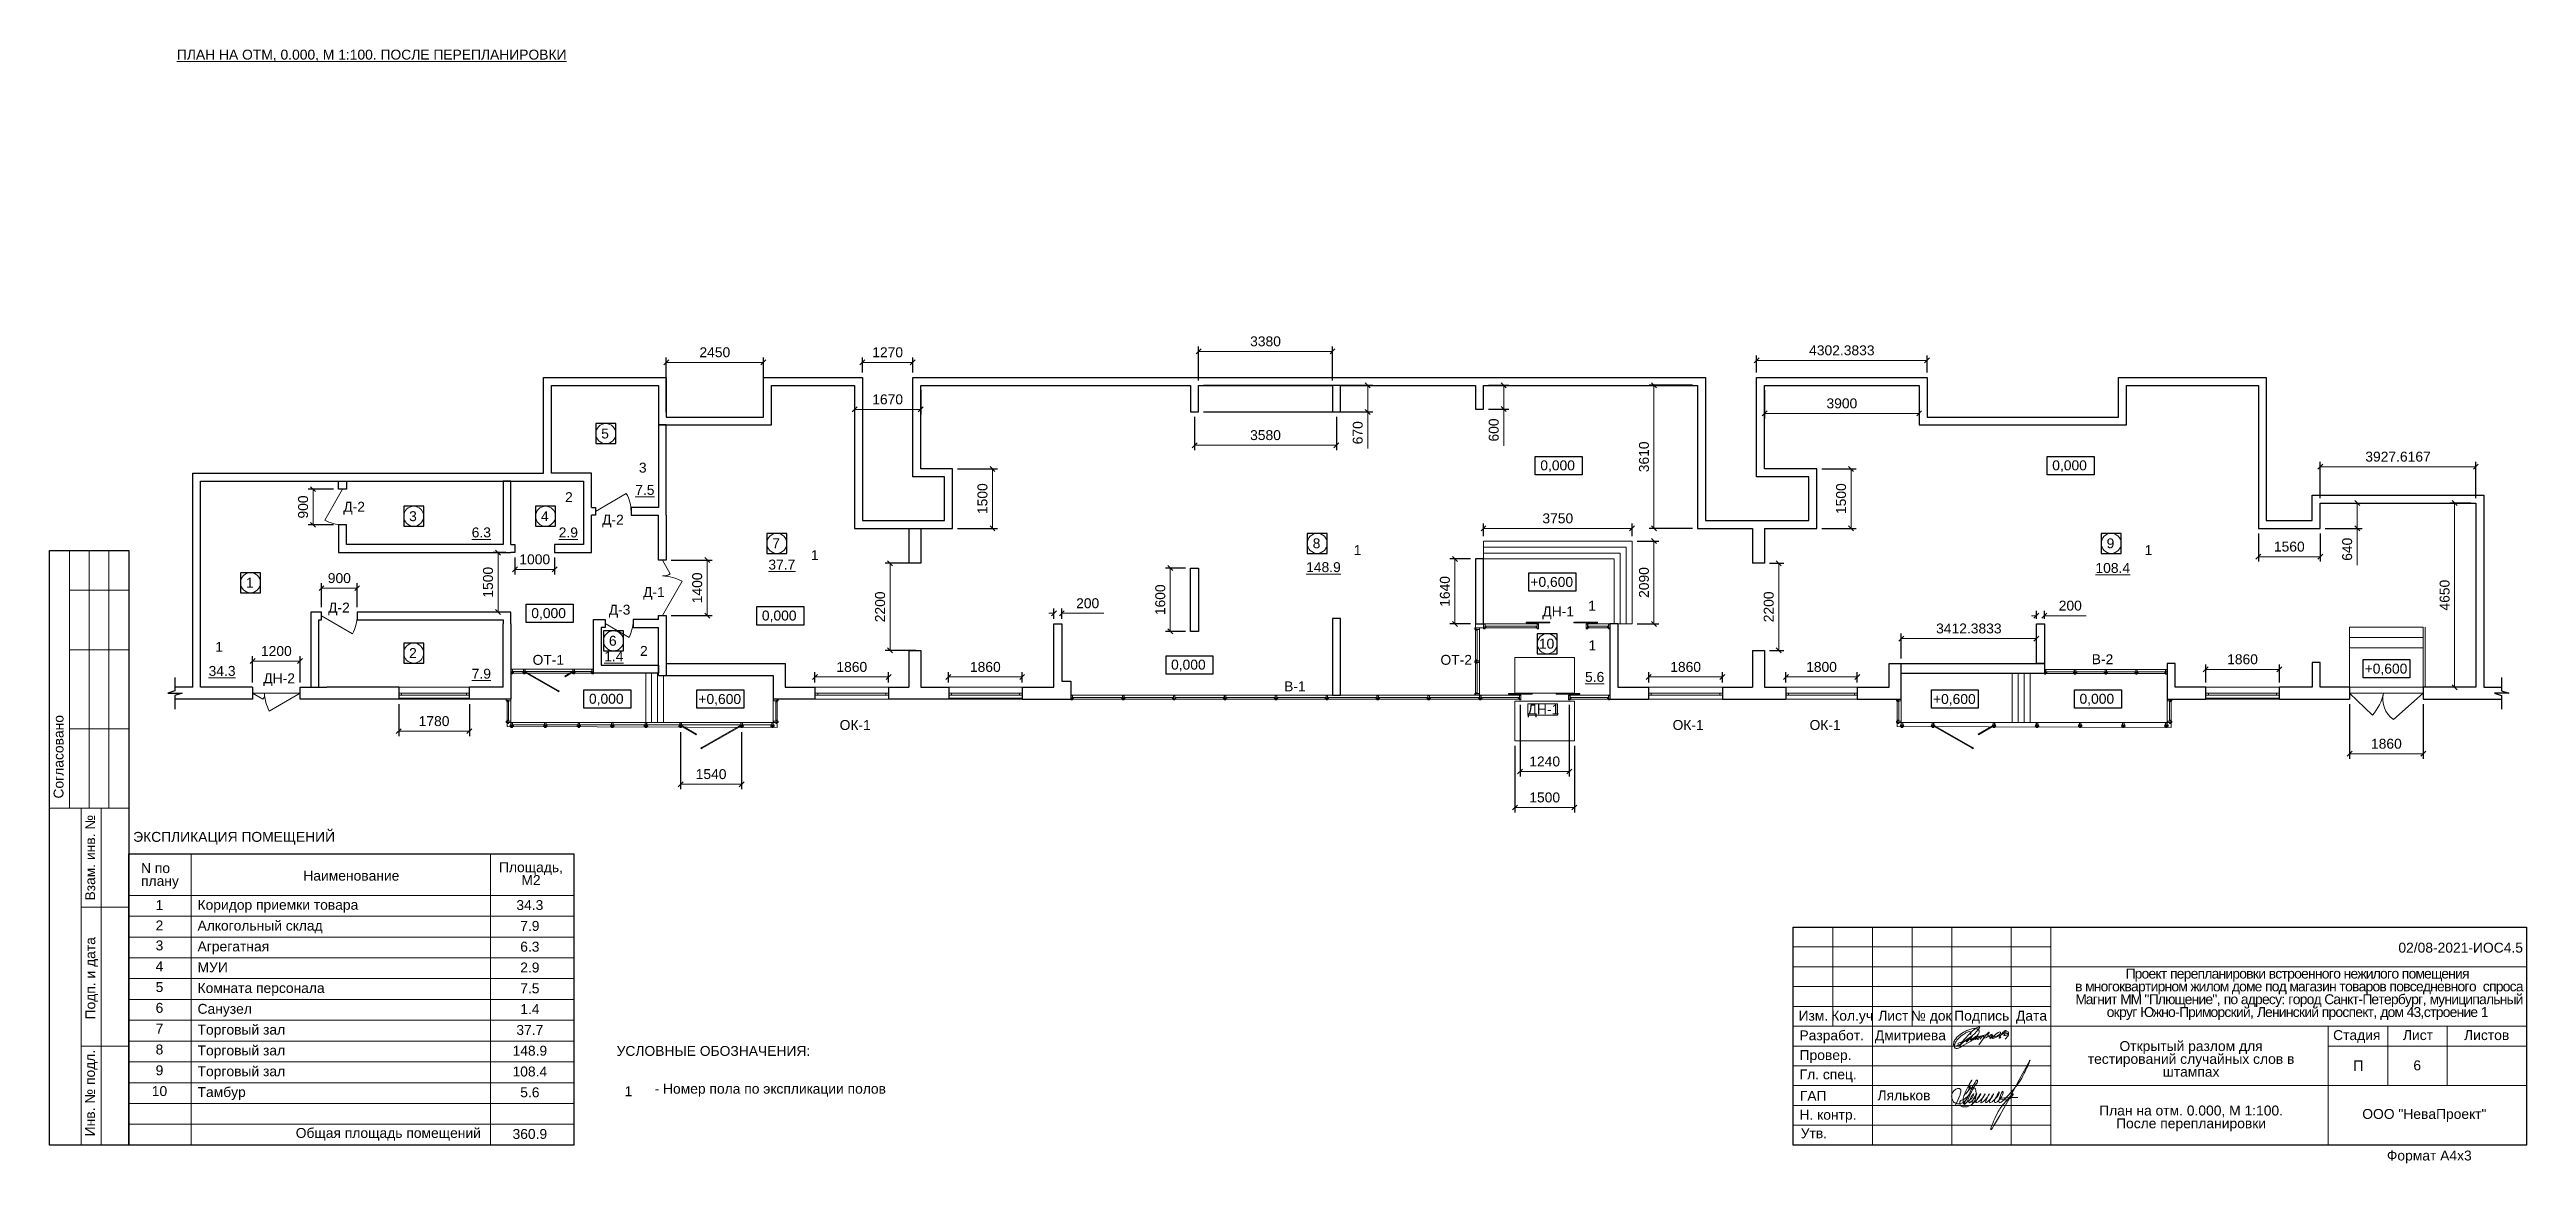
# Model space of a CAD drawing. Header units: metres. Extents: x -77.5 to 9.2, y -177.4 to -90.8.
# Drawn here: x -77.5 to -15, y -177.4 to -149.3 of the extents above; entities that cross this region are included whole.
import ezdxf
from ezdxf.enums import TextEntityAlignment as Align

# ---------------------------------------------------------------- set-up
doc = ezdxf.new("R2010")
doc.units = ezdxf.units.M
doc.header["$MEASUREMENT"] = 0
for name, color, linetype, lineweight in [('_shtrih', 254, 'Continuous', 0), ('A-03-S-METL', 171, 'Continuous', 15), ('Level 1', 7, 'Continuous', 0), ('Level 50', 7, 'Continuous', 0), ('Level 63', 7, 'Continuous', 0), ('окна', 153, 'Continuous', 18), ('Полы', 12, 'Continuous', 13), ('стена', 7, 'Continuous', 40)]:
    doc.layers.add(name, color=color, linetype=linetype, lineweight=lineweight)
doc.layers.add('YOLO_STAMP', color=1, linetype='Continuous')
doc.layers.add('YOLO_TABLE', color=1, linetype='Continuous')
doc.styles.add('GOST 2.304', font='CS_Gost2304.shx')
doc.styles.get("Standard").update_dxf_attribs({"font": 'CS_Gost2304.shx'})
doc.styles.add('Style-Arial', font='arial.ttf')
doc.linetypes.add('FENCELINE2', pattern='A,6.35,-2.54,[132,ltypeshp.shx,S=2.54,R=0,X=-2.54,Y=0],-2.54,25.4', length=36.83)
doc.dimstyles.get("Standard").update_dxf_attribs({"dimtxt": 0.18, "dimasz": 0.18, "dimexe": 0.18, "dimexo": 0.0625, "dimgap": 0.09, "dimtad": 0, "dimtih": 1, "dimtoh": 1, "dimdec": 4, "dimzin": 0, "dimdsep": 46, "dimtxsty": 'Standard', "dimcen": 0.09, "dimadec": 0, "dimazin": 0, "dimtfac": 1, "dimtdec": 4, "dimtofl": 0, "dimtmove": 0, "dimatfit": 3, "dimfxl": 1, "dimtolj": 1, "dimtzin": 0, "dimarcsym": 0})

msp = doc.modelspace()

# ---------------------------------------------------------------- texts
at = {"color": 7, "linetype": 'Continuous', "lineweight": 13, "style": 'Style-Arial'}
for s, p in [('%%UПЛАН НА ОТМ, 0.000, М 1:100. ПОСЛЕ ПЕРЕПЛАНИРОВКИ', (-74.24397964, -149.34429457)), ('Общая площадь помещений', (-71.2454101, -176.55499607))]:
    msp.add_text(s, height=0.25, dxfattribs=at).set_placement(p, align=Align.TOP_LEFT)
at = {"color": 7, "linetype": 'Continuous', "lineweight": 0, "style": 'Style-Arial'}
for s, p in [('5', (-63.4402398, -158.90547741)), ('3', (-68.28771128, -160.9909045)), ('4', (-64.96002579, -160.9909045)), ('7', (-59.12493372, -161.67530483)), ('8', (-45.48722156, -161.67530483)), ('9', (-25.45393485, -161.67530483)), ('1', (-72.40493123, -162.66787873)), ('6', (-63.24510278, -164.13497506)), ('10', (-39.68326901, -164.20799082)), ('2', (-68.28771128, -164.44434249)), ('1', (-74.68348386, -170.8045054)), ('34.3', (-65.33809779, -170.8045054)), ('3', (-74.68348386, -171.82315222)), ('2', (-74.68348386, -171.31796557)), ('6.3', (-65.33809779, -171.8545054)), ('7.9', (-65.33809779, -171.3295054)), ('4', (-74.68348386, -172.34815222)), ('2.9', (-65.33809779, -172.3795054)), ('5', (-74.68348386, -172.87315222)), ('7.5', (-65.33809779, -172.9045054)), ('6', (-74.68348386, -173.39815222)), ('1.4', (-65.33809779, -173.4295054)), ('7', (-74.68348386, -173.92315222)), ('37.7', (-65.33809779, -173.9545054)), ('8', (-74.68348386, -174.44815222)), ('9', (-74.68348386, -174.97315222)), ('148.9', (-65.33809779, -174.4795054)), ('10', (-74.68348386, -175.49815222)), ('108.4', (-65.33809779, -175.0045054)), ('5.6', (-65.33809779, -175.5295054)), ('360.9', (-65.33809779, -176.5795054))]:
    msp.add_text(s, height=0.25, dxfattribs=at).set_placement(p, align=Align.TOP_CENTER)
for s, p in [('0,000', (-39.84131295, -159.95845611)), ('0,000', (-26.92374563, -159.95845611)), ('+0,600', (-40.09214542, -162.89973337)), ('0,000', (-65.30145969, -163.68702118)), ('0,000', (-59.48316968, -163.74812735)), ('0,000', (-49.15883656, -164.98618588)), ('+0,600', (-19.04116858, -165.08731306)), ('0,000', (-63.84651717, -165.84876029)), ('+0,600', (-61.08549325, -165.8544979)), ('+0,600', (-29.93292927, -165.8544979)), ('0,000', (-26.23574135, -165.84876029))]:
    msp.add_text(s, height=0.25, dxfattribs=at).set_placement(p)
at = {"color": 7, "lineweight": 13, "style": 'Style-Arial'}
msp.add_text('ЭКСПЛИКАЦИЯ ПОМЕЩЕНИЙ ', height=0.25, dxfattribs=at).set_placement((-72.75273253, -169.20819763), align=Align.MIDDLE_CENTER)
at = {"color": 7, "linetype": 'Continuous', "lineweight": 0, "style": 'Style-Arial'}
for s, p in [('Коридор приемки товара', (-73.72295721, -170.79756935)), ('Алкогольный склад', (-73.72295721, -171.32256935)), ('Агрегатная', (-73.72295721, -171.84756935)), ('МУИ', (-73.72295721, -172.37256935)), ('Комната персонала', (-73.72295721, -172.89756935)), ('Санузел', (-73.72295721, -173.42256935)), ('Торговый зал', (-73.72295721, -173.94756935)), ('Торговый зал', (-73.72295721, -174.47256935)), ('Торговый зал', (-73.72295721, -174.99756935)), ('Тамбур', (-73.72295721, -175.52256935))]:
    msp.add_text(s, height=0.25, dxfattribs=at).set_placement(p, align=Align.TOP_LEFT)
at = {"color": 7, "linetype": 'Continuous', "lineweight": 13, "style": 'Style-Arial'}
for s, height, p in [('02/08-2021-ИОС4.5', 0.25, (-16.61776396, -171.87894378)), ('П', 0.2625, (-19.20149602, -174.84968235))]:
    msp.add_text(s, height=height, dxfattribs=at).set_placement(p, align=Align.TOP_CENTER)
at = {"color": 7, "lineweight": 13, "style": 'Style-Arial'}
for s, p in [('УСЛОВНЫЕ ОБОЗНАЧЕНИЯ:', (-63.14905476, -174.48521437)), ('Ляльков', (-31.33308926, -175.6075845))]:
    msp.add_text(s, height=0.25, dxfattribs=at).set_placement(p, align=Align.TOP_LEFT)
at = {"color": 7, "linetype": 'Continuous', "lineweight": 13, "char_height": 0.25, "style": 'Style-Arial'}
for s, insert, attachment_point, line_spacing_factor in [('{\\L7.5}', (-62.67880139, -160.32889244), 1, 0.6), ('{\\L6.3}', (-66.80482304, -161.40123599), 1, 0.6), ('{\\L2.9}', (-64.6095608, -161.40123599), 1, 0.6), ('{\\L37.7}', (-59.31879496, -162.21165493), 1, 0.6), ('{\\L148.9}', (-45.74995084, -162.27663592), 1, 0.6), ('{\\L108.4}', (-25.83343828, -162.29793015), 1, 0.6), ('{\\L34.3}', (-73.44414612, -164.89530413), 1, 0.6), ('{\\L7.9}', (-66.80482304, -164.9663278), 1, 0.6), ('{\\L1.4}', (-63.46198633, -164.52873944), 1, 0.6), ('{\\L5.6}', (-38.71302213, -165.04673076), 1, 0.6), ('N по \\Pплану', (-75.1490981, -170.1953319), 4, 0.776524), ('Наименование', (-71.05435857, -170.18920366), 4, 0.6), ('План на отм. 0.000, М 1:100.\\PПосле перепланировки', (-23.42066595, -176.31325075), 5, 0.776524)]:
    msp.add_mtext(s, dxfattribs=dict(at, insert=insert, attachment_point=attachment_point, line_spacing_factor=line_spacing_factor))
at = {"color": 7, "linetype": 'Continuous', "lineweight": 0, "char_height": 0.25, "attachment_point": 7, "line_spacing_factor": 0.72}
for s, insert in [('\\fArial|b0|i0|c204204|p39;Д-2', (-70.04440544, -161.07514762)), ('\\fArial|b0|i0|c204204|p39;Д-2', (-63.51540171, -161.40085725)), ('{\\fArial|b0|i0|c204|p39;Д\\fArial|b0|i0|c0|p39;-1}', (-62.48045158, -163.22669317)), ('\\fArial|b0|i0|c204204|p39;Д-2', (-70.42859954, -163.6191752)), ('\\fArial|b0|i0|c204204|p39;Д-3', (-63.3475516, -163.67322018)), ('\\fArial|b0|i0|c204204|p39;ДН-1', (-39.79010515, -163.71716246)), ('\\fArial|b0|i0|c204204|p39;ОТ-1', (-65.26901527, -164.87031466)), ('{\\fArial|b0|i0|c204|p39;ОТ\\fArial|b0|i0|c0|p39;-\\fArial|b0|i0|c204|p39;2}', (-42.36067941, -164.86966874)), ('{\\fArial|b0|i0|c204|p39;ДН\\fArial|b0|i0|c0|p39;-\\fArial|b0|i0|c204|p39;2}', (-72.06365238, -165.40442522)), ('{\\fArial|b0|i0|c204|p39;В\\fArial|b0|i0|c0|p39;-1}', (-46.30617708, -165.53518299)), ('\\fArial|b0|i0|c204204|p39;ДН-1', (-40.16283604, -166.19014271)), ('{\\fArial|b0|i0|c204|p39;ОК\\fArial|b0|i0|c0|p39;-\\fArial|b0|i0|c204|p39;1}', (-57.52053552, -166.51336754)), ('{\\fArial|b0|i0|c204|p39;ОК\\fArial|b0|i0|c0|p39;-\\fArial|b0|i0|c204|p39;1}', (-36.50363212, -166.51336754)), ('{\\fArial|b0|i0|c204|p39;ОК\\fArial|b0|i0|c0|p39;-\\fArial|b0|i0|c204|p39;1}', (-33.04703848, -166.51336754))]:
    msp.add_mtext(s, dxfattribs=dict(at, insert=insert))
at = {"color": 7, "linetype": 'Continuous', "lineweight": 0, "insert": (-25.92718208, -164.85158637), "char_height": 0.25, "width": 0.4865813274, "attachment_point": 7, "line_spacing_factor": 0.72}
msp.add_mtext('{\\fArial|b0|i0|c204|p39;В\\fArial|b0|i0|c0|p39;-\\fArial|b0|i0|c204|p39;2}', dxfattribs=at)
at = {"color": 7, "linetype": 'Continuous', "lineweight": 0, "char_height": 0.25, "style": 'Style-Arial'}
for s, insert, attachment_point, line_spacing_factor in [('Площадь,\\PМ2', (-65.30933634, -169.84926552), 2, 0.776524), ('- Номер пола по экспликации полов', (-62.19135465, -175.4389844), 1, 0.6), ('Формат А4х3', (-17.40962535, -177.28684917), 5, 1.214483)]:
    msp.add_mtext(s, dxfattribs=dict(at, insert=insert, attachment_point=attachment_point, line_spacing_factor=line_spacing_factor))
at = {"color": 7, "linetype": 'Continuous', "lineweight": 13, "char_height": 0.25, "line_spacing_factor": 0.776524, "style": 'Style-Arial'}
for s, insert, width, attachment_point in [('{\\T0.9;Проект перепланировки встроенного нежилого помещения\\P в многоквартирном жилом доме под магазин товаров повседневного  спроса \\P Магнит ММ "Плющение", по адресу: город Санкт-Петербург, муниципальный \\Pокруг Южно-Приморский, Ленинский проспект, дом 43,строение 1}', (-20.74204746, -172.53268933), 13.7464597137, 2), ('Открытый разлом для тестирований случайных слов в штампах', (-23.42066595, -174.81325075), 5.4295198503, 5)]:
    msp.add_mtext(s, dxfattribs=dict(at, insert=insert, width=width, attachment_point=attachment_point))
at = {"color": 7, "linetype": 'Continuous', "lineweight": 0, "insert": (-17.71382755, -174.97638106), "char_height": 0.25, "width": 0.099886293, "attachment_point": 5, "line_spacing_factor": 0.72, "style": 'GOST 2.304'}
msp.add_mtext('{\\fArial|b0|i0|c204|p39;6}', dxfattribs=at)
at = {"layer": 'Level 1', "color": 7, "linetype": 'Continuous', "lineweight": 0, "style": 'Style-Arial'}
msp.add_text('Дмитриева', height=0.25, dxfattribs=at).set_placement((-30.50262656, -174.21686036), align=Align.MIDDLE_CENTER)
at = {"layer": 'Level 63', "color": 7, "linetype": 'Continuous', "lineweight": 0, "style": 'Style-Arial'}
for s, p in [('Согласовано', (-77.23041319, -167.18780606)), ('Взам. инв. №', (-76.43220241, -169.73363051)), ('Подп. и дата', (-76.4285781, -172.77631714)), ('Инв. № подл.', (-76.43773955, -175.67332377))]:
    msp.add_text(s, height=0.25002, rotation=90, dxfattribs=at).set_placement(p, align=Align.MIDDLE_CENTER)
for s, p in [('Изм.', (-32.9507037, -173.72074835)), ('Кол.уч', (-31.97338357, -173.72074835)), ('Лист', (-30.93498589, -173.72074835)), ('№ док', (-29.97608459, -173.72074835)), ('Подпись', (-28.70208526, -173.72074835)), ('Дата', (-27.44660815, -173.72074835)), ('Разработ.', (-32.48880552, -174.21671066)), ('Стадия', (-19.23930679, -174.21074835)), ('Лист', (-17.69498589, -174.21074835)), ('Листов', (-15.96149484, -174.21074835)), ('Провер.', (-32.64344268, -174.71444173)), ('Гл. спец.', (-32.57716961, -175.20167153)), ('ГАП', (-32.95655803, -175.74317501)), ('Н. контр.', (-32.58227051, -176.22074835)), ('Утв.', (-32.93821829, -176.68755825))]:
    msp.add_text(s, height=0.25, dxfattribs=at).set_placement(p, align=Align.MIDDLE_CENTER)
at = {"layer": 'Level 63', "color": 7, "linetype": 'Continuous', "lineweight": 0, "insert": (-17.53480716, -176.23792618), "char_height": 0.25, "attachment_point": 5, "line_spacing_factor": 0.6, "style": 'GOST 2.304'}
msp.add_mtext('\\fArial|b0|i0|c204204|p39;ООО "НеваПроект"', dxfattribs=at)
at = {"layer": 'Полы', "linetype": 'Continuous', "lineweight": 0, "style": 'Style-Arial'}
for s, p in [('3', (-62.48967864, -159.76604178)), ('2', (-64.35201158, -160.51068209)), ('1', (-44.45245123, -161.84695322)), ('1', (-24.49563726, -161.84695322)), ('1', (-58.14922027, -161.97505395)), ('1', (-38.53695257, -163.25103687)), ('1', (-73.17738675, -164.28800174)), ('1', (-38.52886772, -164.25002796)), ('2', (-62.46146804, -164.39056804)), ('1', (-62.85076578, -175.50294331))]:
    msp.add_text(s, height=0.25, dxfattribs=at).set_placement(p, align=Align.TOP_CENTER)

# ---------------------------------------------------------------- blocks, each defined once
blk = doc.blocks.new('stoyka_R')
at = {"color": 0, "linetype": 'ByBlock', "lineweight": 0}
for points in [[(-35, 97), (-36, 97), (-36, 96), (-36, 96), (-36, 95), (-34, 94, -0.278117), (-34, 93, -0.298632), (-34, 93), (-37, 92, -1.227062), (-37, 93), (-35, 94), (-37, 94), (-38, 94), (-40, 94), (-45, 92, -1.262793), (-45, 93), (-41, 96), (-40, 96), (-40, 95, 0.414214), (-40, 95), (-38, 95, 0.414214), (-38, 95), (-38, 96), (-38, 96), (-38, 97), (-39, 97, -0.954089), (-39, 97), (-38, 99), (-36, 99), (-34, 97, -0.954089)], [(-35, 82), (-36, 82), (-36, 83), (-36, 83), (-36, 84), (-34, 85, 0.278117), (-34, 86, 0.298632), (-34, 86), (-37, 87, 1.227062), (-37, 86), (-35, 86), (-37, 85), (-38, 86), (-40, 86), (-45, 87, 1.262793), (-45, 86), (-41, 83), (-40, 83), (-40, 84, -0.414214), (-40, 85), (-38, 85, -0.414214), (-38, 84), (-38, 83), (-38, 83), (-38, 82), (-39, 82, 0.954089), (-39, 82), (-38, 80), (-36, 80), (-34, 82, 0.954089)], [(35, 97), (36, 97), (36, 96), (36, 96), (36, 95), (34, 94, 0.278117), (33, 93, 0.298632), (34, 93), (37, 92, 1.227062), (37, 93), (35, 94), (37, 94), (38, 94), (40, 94), (45, 92, 1.262793), (45, 93), (41, 96), (40, 96), (40, 95, -0.414214), (39, 95), (38, 95, -0.414214), (38, 95), (38, 96), (37, 96), (37, 97), (39, 97, 0.954089), (39, 97), (37, 99), (36, 99), (34, 97, 0.954089)], [(35, 82), (36, 82), (36, 83), (36, 83), (36, 84), (34, 85, -0.278117), (33, 86, -0.298632), (34, 86), (37, 87, -1.227062), (37, 86), (35, 86), (37, 85), (38, 86), (40, 86), (45, 87, -1.262793), (45, 86), (41, 83), (40, 83), (40, 84, 0.414214), (39, 85), (38, 85, 0.414214), (38, 84), (38, 83), (37, 83), (37, 82), (39, 82, -0.954089), (39, 82), (37, 80), (36, 80), (34, 82, -0.954089)]]:
    blk.add_lwpolyline(points, format="xyb", close=True, dxfattribs=at)
at = {"color": 0, "linetype": 'ByBlock', "lineweight": -2}
for points in [[(-20, 63), (-20, 0), (20, 0), (20, 63), (19, 64, 0.580174), (18, 63), (18, 61), (15, 61), (15, 69), (14, 70), (15, 70), (15, 79), (18, 79), (18, 77, 0.580174), (19, 77), (20, 77), (20, 81), (15, 81), (15, 98), (33, 98), (33, 96), (32, 96, 0.414214), (31, 96), (31, 95), (35, 95, 0.414214), (35, 95), (35, 96), (35, 96), (35, 99), (39, 99), (39, 96), (38, 96), (38, 95, 0.414214), (38, 95), (39, 95, 0.414214), (40, 95), (40, 99, 0.414214), (39, 100), (20, 100), (20, 120), (-20, 120), (-20, 100), (-40, 100, 0.414214), (-40, 99), (-40, 95, 0.414214), (-40, 95), (-38, 95, 0.414214), (-38, 95), (-38, 96), (-39, 96), (-39, 99), (-35, 99), (-35, 96), (-35, 96), (-35, 95, 0.414214), (-35, 95), (-32, 95), (-32, 96, 0.414214), (-32, 96), (-34, 96), (-34, 98), (-15, 98), (-15, 81), (-20, 81), (-20, 77), (-19, 77, 0.580174), (-18, 77), (-18, 79), (-15, 79), (-15, 70), (-15, 70), (-15, 69), (-15, 61), (-18, 61), (-18, 63, 0.580174), (-19, 64)], [(-39, 79), (-30, 79), (-22, 76), (-16, 76, 0.414214), (-15, 76), (-15, 76, 0.23461), (-15, 77), (-16, 77, 0.303619), (-17, 77), (-18, 77), (-22, 77), (-30, 80), (-34, 80), (-34, 83), (-34, 84), (-35, 84), (-35, 83), (-35, 83), (-35, 80), (-39, 80), (-39, 83), (-38, 83), (-38, 84), (-40, 84), (-40, 60), (-20, 60), (-20, 61), (-22, 61), (-22, 64), (-18, 64), (-16, 62, 0.979824), (-16, 63), (-18, 65), (-23, 65), (-23, 61), (-39, 61), (-39, 79)], [(39, 79), (30, 79), (22, 76), (16, 76, -0.414214), (15, 76), (15, 76, -0.23461), (15, 77), (16, 77, -0.303619), (17, 77), (18, 77), (22, 77), (30, 80), (33, 80), (33, 83), (33, 84), (35, 84), (35, 83), (34, 83), (34, 80), (39, 80), (39, 83), (38, 83), (38, 84), (40, 84), (40, 60), (20, 60), (20, 61), (22, 61), (22, 64), (18, 64), (16, 62, -0.979824), (16, 63), (18, 65), (23, 65), (23, 61), (39, 61), (39, 79)]]:
    blk.add_lwpolyline(points, format="xyb", close=True, dxfattribs=at)
at = {"lineweight": 0}
for points in [[(-37, 92), (-25, 92)], [(-37, 87), (-25, 87)], [(37, 92), (25, 92)], [(37, 87), (25, 87)]]:
    blk.add_lwpolyline(points, dxfattribs=at)
for points in [[(-25, 83), (-15, 83), (-15, 95), (-25, 95)], [(25, 83), (15, 83), (15, 95), (25, 95)]]:
    blk.add_lwpolyline(points, close=True, dxfattribs=at)
at = {"color": 0, "linetype": 'ByBlock', "lineweight": -2}
blk.add_lwpolyline([(18, 59), (18, 3), (-18, 3), (-18, 59), (-13, 59), (-13, 100), (-18, 100), (-18, 118), (18, 118), (18, 100), (13, 100), (13, 59)], close=True, dxfattribs=at)
blk = doc.blocks.new('_Oblique')
at = {"color": 0, "linetype": 'ByBlock', "lineweight": -2}
blk.add_line((0.5, 0.5), (-0.5, -0.5), dxfattribs=at)
blk = doc.blocks.new('*D55')
at = {"color": 0, "lineweight": -2, "transparency": 16777216}
for p, q in [((-70.29, -160.434), (-70.932, -160.434)), ((-70.29, -161.334), (-70.932, -161.334))]:
    blk.add_line(p, q, dxfattribs=at)
at = {"color": 5, "lineweight": 0, "transparency": 16777216}
blk.add_line((-70.807, -160.434), (-70.807, -161.334), dxfattribs=at)
at = {"layer": 'Defpoints', "color": 0, "transparency": 16777216}
for p in [(-70.165, -160.434), (-70.807, -161.334), (-70.165, -161.334)]:
    blk.add_point(p, dxfattribs=at)
at = {"color": 5, "lineweight": 0, "transparency": 16777216, "xscale": 0.125, "yscale": 0.125, "zscale": 0.125}
for p, rotation in [((-70.807, -160.434), 90), ((-70.807, -161.334), 270)]:
    blk.add_blockref('_Oblique', p, dxfattribs=dict(at, rotation=rotation))
at = {"color": 0, "transparency": 16777216, "insert": (-71.059, -160.884), "char_height": 0.25, "attachment_point": 5, "rotation": 90, "style": 'Style-Arial'}
blk.add_mtext('900', dxfattribs=at)
blk = doc.blocks.new('TerminatorOpen')
at = {"color": 0, "linetype": 'ByBlock', "lineweight": -2}
for q in [(-1, 0.5), (-1, 0), (-1, -0.5)]:
    blk.add_line((0, 0), q, dxfattribs=at)
blk = doc.blocks.new('*D56')
at = {"color": 0, "lineweight": -2, "transparency": 16777216}
for p, q in [((-70.595, -163.409), (-70.595, -162.808)), ((-69.695, -163.409), (-69.695, -162.808))]:
    blk.add_line(p, q, dxfattribs=at)
at = {"color": 5, "lineweight": 0, "transparency": 16777216}
blk.add_line((-70.595, -162.933), (-69.695, -162.933), dxfattribs=at)
at = {"layer": 'Defpoints', "color": 0, "transparency": 16777216}
for p in [(-69.695, -162.933), (-70.595, -163.534), (-69.695, -163.534)]:
    blk.add_point(p, dxfattribs=at)
at = {"color": 5, "lineweight": 0, "transparency": 16777216, "xscale": 0.125, "yscale": 0.125, "zscale": 0.125, "rotation": 180}
blk.add_blockref('_Oblique', (-70.595, -162.933), dxfattribs=at)
at = {"color": 5, "lineweight": 0, "transparency": 16777216, "xscale": 0.125, "yscale": 0.125, "zscale": 0.125}
blk.add_blockref('_Oblique', (-69.695, -162.933), dxfattribs=at)
at = {"color": 0, "transparency": 16777216, "insert": (-70.145, -162.68), "char_height": 0.25, "attachment_point": 5, "style": 'Style-Arial'}
blk.add_mtext('900', dxfattribs=at)
blk = doc.blocks.new('*D57')
at = {"color": 0, "lineweight": -2, "transparency": 16777216}
for p, q in [((-65.94, -162.034), (-66.266, -162.034)), ((-65.94, -163.534), (-66.266, -163.534))]:
    blk.add_line(p, q, dxfattribs=at)
at = {"color": 5, "lineweight": 0, "transparency": 16777216}
blk.add_line((-66.141, -162.034), (-66.141, -163.534), dxfattribs=at)
at = {"layer": 'Defpoints', "color": 0, "transparency": 16777216}
for p in [(-65.815, -162.034), (-66.141, -163.534), (-65.815, -163.534)]:
    blk.add_point(p, dxfattribs=at)
at = {"color": 5, "lineweight": 0, "transparency": 16777216, "xscale": 0.125, "yscale": 0.125, "zscale": 0.125}
for p, rotation in [((-66.141, -162.034), 90), ((-66.141, -163.534), 270)]:
    blk.add_blockref('_Oblique', p, dxfattribs=dict(at, rotation=rotation))
at = {"color": 0, "transparency": 16777216, "insert": (-66.393, -162.784), "char_height": 0.25, "attachment_point": 5, "rotation": 90, "style": 'Style-Arial'}
blk.add_mtext('1500', dxfattribs=at)
blk = doc.blocks.new('*D58')
at = {"color": 0, "lineweight": -2, "transparency": 16777216}
for p, q in [((-65.715, -162.159), (-65.715, -162.584)), ((-64.715, -162.159), (-64.715, -162.584))]:
    blk.add_line(p, q, dxfattribs=at)
at = {"color": 5, "lineweight": 0, "transparency": 16777216}
blk.add_line((-65.715, -162.459), (-64.715, -162.459), dxfattribs=at)
at = {"layer": 'Defpoints', "color": 0, "transparency": 16777216}
for p in [(-65.715, -162.034), (-64.715, -162.034), (-64.715, -162.459)]:
    blk.add_point(p, dxfattribs=at)
at = {"color": 5, "lineweight": 0, "transparency": 16777216, "xscale": 0.125, "yscale": 0.125, "zscale": 0.125, "rotation": 180}
blk.add_blockref('_Oblique', (-65.715, -162.459), dxfattribs=at)
at = {"color": 5, "lineweight": 0, "transparency": 16777216, "xscale": 0.125, "yscale": 0.125, "zscale": 0.125}
blk.add_blockref('_Oblique', (-64.715, -162.459), dxfattribs=at)
at = {"color": 0, "transparency": 16777216, "insert": (-65.215, -162.206), "char_height": 0.25, "attachment_point": 5, "style": 'Style-Arial'}
blk.add_mtext('1000', dxfattribs=at)
blk = doc.blocks.new('*D59')
at = {"color": 0, "lineweight": -2, "transparency": 16777216}
for p, q in [((-61.77, -162.225), (-60.737, -162.225)), ((-61.77, -163.625), (-60.737, -163.625))]:
    blk.add_line(p, q, dxfattribs=at)
at = {"color": 5, "lineweight": 0, "transparency": 16777216}
blk.add_line((-60.862, -162.225), (-60.862, -163.625), dxfattribs=at)
at = {"layer": 'Defpoints', "color": 0, "transparency": 16777216}
for p in [(-61.895, -162.225), (-61.895, -163.625), (-60.862, -163.625)]:
    blk.add_point(p, dxfattribs=at)
at = {"color": 5, "lineweight": 0, "transparency": 16777216, "xscale": 0.125, "yscale": 0.125, "zscale": 0.125}
for p, rotation in [((-60.862, -162.225), 90), ((-60.862, -163.625), 270)]:
    blk.add_blockref('_Oblique', p, dxfattribs=dict(at, rotation=rotation))
at = {"color": 0, "transparency": 16777216, "insert": (-61.115, -162.925), "char_height": 0.25, "attachment_point": 5, "rotation": 90, "style": 'Style-Arial'}
blk.add_mtext('1400', dxfattribs=at)
blk = doc.blocks.new('*D60')
at = {"color": 0, "lineweight": -2, "transparency": 16777216}
for p, q in [((-58.145, -165.309), (-58.145, -165.048)), ((-56.285, -165.309), (-56.285, -165.048))]:
    blk.add_line(p, q, dxfattribs=at)
at = {"color": 5, "lineweight": 0, "transparency": 16777216}
blk.add_line((-58.145, -165.173), (-56.285, -165.173), dxfattribs=at)
at = {"layer": 'Defpoints', "color": 0, "transparency": 16777216}
for p in [(-58.145, -165.434), (-56.285, -165.173), (-56.285, -165.434)]:
    blk.add_point(p, dxfattribs=at)
at = {"color": 5, "lineweight": 0, "transparency": 16777216, "xscale": 0.125, "yscale": 0.125, "zscale": 0.125, "rotation": 180}
blk.add_blockref('_Oblique', (-58.145, -165.173), dxfattribs=at)
at = {"color": 5, "lineweight": 0, "transparency": 16777216, "xscale": 0.125, "yscale": 0.125, "zscale": 0.125}
blk.add_blockref('_Oblique', (-56.285, -165.173), dxfattribs=at)
at = {"color": 0, "transparency": 16777216, "insert": (-57.215, -164.921), "char_height": 0.25, "attachment_point": 5, "style": 'Style-Arial'}
blk.add_mtext('1860', dxfattribs=at)
blk = doc.blocks.new('*D61')
at = {"color": 0, "lineweight": -2, "transparency": 16777216}
for p, q in [((-54.775, -165.309), (-54.775, -165.048)), ((-52.915, -165.309), (-52.915, -165.048))]:
    blk.add_line(p, q, dxfattribs=at)
at = {"color": 5, "lineweight": 0, "transparency": 16777216}
blk.add_line((-54.775, -165.173), (-52.915, -165.173), dxfattribs=at)
at = {"layer": 'Defpoints', "color": 0, "transparency": 16777216}
for p in [(-54.775, -165.434), (-52.915, -165.173), (-52.915, -165.434)]:
    blk.add_point(p, dxfattribs=at)
at = {"color": 5, "lineweight": 0, "transparency": 16777216, "xscale": 0.125, "yscale": 0.125, "zscale": 0.125, "rotation": 180}
blk.add_blockref('_Oblique', (-54.775, -165.173), dxfattribs=at)
at = {"color": 5, "lineweight": 0, "transparency": 16777216, "xscale": 0.125, "yscale": 0.125, "zscale": 0.125}
blk.add_blockref('_Oblique', (-52.915, -165.173), dxfattribs=at)
at = {"color": 0, "transparency": 16777216, "insert": (-53.845, -164.921), "char_height": 0.25, "attachment_point": 5, "style": 'Style-Arial'}
blk.add_mtext('1860', dxfattribs=at)
blk = doc.blocks.new('*D62')
at = {"color": 0, "lineweight": -2, "transparency": 16777216}
for p, q in [((-33.645, -165.309), (-33.645, -165.048)), ((-31.845, -165.309), (-31.845, -165.048))]:
    blk.add_line(p, q, dxfattribs=at)
at = {"color": 5, "lineweight": 0, "transparency": 16777216}
blk.add_line((-33.645, -165.173), (-31.845, -165.173), dxfattribs=at)
at = {"layer": 'Defpoints', "color": 0, "transparency": 16777216}
for p in [(-33.645, -165.434), (-31.845, -165.173), (-31.845, -165.434)]:
    blk.add_point(p, dxfattribs=at)
at = {"color": 5, "lineweight": 0, "transparency": 16777216, "xscale": 0.125, "yscale": 0.125, "zscale": 0.125, "rotation": 180}
blk.add_blockref('_Oblique', (-33.645, -165.173), dxfattribs=at)
at = {"color": 5, "lineweight": 0, "transparency": 16777216, "xscale": 0.125, "yscale": 0.125, "zscale": 0.125}
blk.add_blockref('_Oblique', (-31.845, -165.173), dxfattribs=at)
at = {"color": 0, "transparency": 16777216, "insert": (-32.745, -164.921), "char_height": 0.25, "attachment_point": 5, "style": 'Style-Arial'}
blk.add_mtext('1800', dxfattribs=at)
blk = doc.blocks.new('*D63')
at = {"color": 0, "lineweight": -2, "transparency": 16777216}
for p, q in [((-37.105, -165.309), (-37.105, -165.048)), ((-35.245, -165.309), (-35.245, -165.048))]:
    blk.add_line(p, q, dxfattribs=at)
at = {"color": 5, "lineweight": 0, "transparency": 16777216}
blk.add_line((-37.105, -165.173), (-35.245, -165.173), dxfattribs=at)
at = {"layer": 'Defpoints', "color": 0, "transparency": 16777216}
for p in [(-37.105, -165.434), (-35.245, -165.173), (-35.245, -165.434)]:
    blk.add_point(p, dxfattribs=at)
at = {"color": 5, "lineweight": 0, "transparency": 16777216, "xscale": 0.125, "yscale": 0.125, "zscale": 0.125, "rotation": 180}
blk.add_blockref('_Oblique', (-37.105, -165.173), dxfattribs=at)
at = {"color": 5, "lineweight": 0, "transparency": 16777216, "xscale": 0.125, "yscale": 0.125, "zscale": 0.125}
blk.add_blockref('_Oblique', (-35.245, -165.173), dxfattribs=at)
at = {"color": 0, "transparency": 16777216, "insert": (-36.175, -164.921), "char_height": 0.25, "attachment_point": 5, "style": 'Style-Arial'}
blk.add_mtext('1860', dxfattribs=at)
blk = doc.blocks.new('*D64')
at = {"color": 0, "lineweight": -2, "transparency": 16777216}
for p, q in [((-23.052, -165.309), (-23.052, -164.856)), ((-21.192, -165.309), (-21.192, -164.856))]:
    blk.add_line(p, q, dxfattribs=at)
at = {"color": 5, "lineweight": 0, "transparency": 16777216}
blk.add_line((-23.052, -164.981), (-21.192, -164.981), dxfattribs=at)
at = {"layer": 'Defpoints', "color": 0, "transparency": 16777216}
for p in [(-21.192, -164.981), (-23.052, -165.434), (-21.192, -165.434)]:
    blk.add_point(p, dxfattribs=at)
at = {"color": 5, "lineweight": 0, "transparency": 16777216, "xscale": 0.125, "yscale": 0.125, "zscale": 0.125, "rotation": 180}
blk.add_blockref('_Oblique', (-23.052, -164.981), dxfattribs=at)
at = {"color": 5, "lineweight": 0, "transparency": 16777216, "xscale": 0.125, "yscale": 0.125, "zscale": 0.125}
blk.add_blockref('_Oblique', (-21.192, -164.981), dxfattribs=at)
at = {"color": 0, "transparency": 16777216, "insert": (-22.122, -164.728), "char_height": 0.25, "attachment_point": 5, "style": 'Style-Arial'}
blk.add_mtext('1860', dxfattribs=at)
blk = doc.blocks.new('*D65')
at = {"color": 0, "lineweight": -2, "transparency": 16777216}
for p, q in [((-21.722, -161.549), (-21.722, -162.263)), ((-20.162, -161.549), (-20.162, -162.263))]:
    blk.add_line(p, q, dxfattribs=at)
at = {"color": 5, "lineweight": 0, "transparency": 16777216}
blk.add_line((-21.722, -162.138), (-20.162, -162.138), dxfattribs=at)
at = {"layer": 'Defpoints', "color": 0, "transparency": 16777216}
for p in [(-21.722, -161.424), (-20.162, -161.424), (-20.162, -162.138)]:
    blk.add_point(p, dxfattribs=at)
at = {"color": 5, "lineweight": 0, "transparency": 16777216, "xscale": 0.125, "yscale": 0.125, "zscale": 0.125, "rotation": 180}
blk.add_blockref('_Oblique', (-21.722, -162.138), dxfattribs=at)
at = {"color": 5, "lineweight": 0, "transparency": 16777216, "xscale": 0.125, "yscale": 0.125, "zscale": 0.125}
blk.add_blockref('_Oblique', (-20.162, -162.138), dxfattribs=at)
at = {"color": 0, "transparency": 16777216, "insert": (-20.942, -161.885), "char_height": 0.25, "attachment_point": 5, "style": 'Style-Arial'}
blk.add_mtext('1560', dxfattribs=at)
blk = doc.blocks.new('*D66')
at = {"color": 0, "lineweight": -2, "transparency": 16777216}
for p, q in [((-20.037, -160.784), (-19.103, -160.784)), ((-20.037, -161.424), (-19.103, -161.424))]:
    blk.add_line(p, q, dxfattribs=at)
at = {"color": 5, "lineweight": 0, "transparency": 16777216}
for p, q in [((-19.228, -160.784), (-19.228, -161.424)), ((-19.228, -161.424), (-19.228, -162.352))]:
    blk.add_line(p, q, dxfattribs=at)
at = {"layer": 'Defpoints', "color": 0, "transparency": 16777216}
for p in [(-20.162, -160.784), (-20.162, -161.424), (-19.228, -161.424)]:
    blk.add_point(p, dxfattribs=at)
at = {"color": 5, "lineweight": 0, "transparency": 16777216, "xscale": 0.125, "yscale": 0.125, "zscale": 0.125}
for p, rotation in [((-19.228, -160.784), 90), ((-19.228, -161.424), 270)]:
    blk.add_blockref('_Oblique', p, dxfattribs=dict(at, rotation=rotation))
at = {"color": 0, "transparency": 16777216, "insert": (-19.481, -161.951), "char_height": 0.25, "attachment_point": 5, "rotation": 90, "style": 'Style-Arial'}
blk.add_mtext('640', dxfattribs=at)
blk = doc.blocks.new('*D67')
at = {"color": 0, "lineweight": -2, "transparency": 16777216}
for p, q in [((-20.162, -160.659), (-20.162, -159.743)), ((-16.235, -160.659), (-16.235, -159.743))]:
    blk.add_line(p, q, dxfattribs=at)
at = {"color": 5, "lineweight": 0, "transparency": 16777216}
blk.add_line((-20.162, -159.868), (-16.235, -159.868), dxfattribs=at)
at = {"layer": 'Defpoints', "color": 0, "transparency": 16777216}
for p in [(-16.235, -159.868), (-20.162, -160.784), (-16.235, -160.784)]:
    blk.add_point(p, dxfattribs=at)
at = {"color": 5, "lineweight": 0, "transparency": 16777216, "xscale": 0.125, "yscale": 0.125, "zscale": 0.125, "rotation": 180}
blk.add_blockref('_Oblique', (-20.162, -159.868), dxfattribs=at)
at = {"color": 5, "lineweight": 0, "transparency": 16777216, "xscale": 0.125, "yscale": 0.125, "zscale": 0.125}
blk.add_blockref('_Oblique', (-16.235, -159.868), dxfattribs=at)
at = {"color": 0, "transparency": 16777216, "insert": (-18.198, -159.615), "char_height": 0.25, "attachment_point": 5, "style": 'Style-Arial'}
blk.add_mtext('3927.6167', dxfattribs=at)
blk = doc.blocks.new('*D68')
at = {"color": 0, "lineweight": -2, "transparency": 16777216}
for p, q in [((-16.36, -160.784), (-16.895, -160.784)), ((-16.36, -165.434), (-16.895, -165.434))]:
    blk.add_line(p, q, dxfattribs=at)
at = {"color": 5, "lineweight": 0, "transparency": 16777216}
blk.add_line((-16.77, -160.784), (-16.77, -165.434), dxfattribs=at)
at = {"layer": 'Defpoints', "color": 0, "transparency": 16777216}
for p in [(-16.235, -160.784), (-16.77, -165.434), (-16.235, -165.434)]:
    blk.add_point(p, dxfattribs=at)
at = {"color": 5, "lineweight": 0, "transparency": 16777216, "xscale": 0.125, "yscale": 0.125, "zscale": 0.125}
for p, rotation in [((-16.77, -160.784), 90), ((-16.77, -165.434), 270)]:
    blk.add_blockref('_Oblique', p, dxfattribs=dict(at, rotation=rotation))
at = {"color": 0, "transparency": 16777216, "insert": (-17.022, -163.109), "char_height": 0.25, "attachment_point": 5, "rotation": 90, "style": 'Style-Arial'}
blk.add_mtext('4650', dxfattribs=at)
blk = doc.blocks.new('*D69')
at = {"color": 0, "lineweight": -2, "transparency": 16777216}
for p, q in [((-34.06, -162.304), (-33.7, -162.304)), ((-34.06, -164.504), (-33.7, -164.504))]:
    blk.add_line(p, q, dxfattribs=at)
at = {"color": 5, "lineweight": 0, "transparency": 16777216}
blk.add_line((-33.825, -162.304), (-33.825, -164.504), dxfattribs=at)
at = {"layer": 'Defpoints', "color": 0, "transparency": 16777216}
for p in [(-34.185, -162.304), (-34.185, -164.504), (-33.825, -164.504)]:
    blk.add_point(p, dxfattribs=at)
at = {"color": 5, "lineweight": 0, "transparency": 16777216, "xscale": 0.125, "yscale": 0.125, "zscale": 0.125}
for p, rotation in [((-33.825, -162.304), 90), ((-33.825, -164.504), 270)]:
    blk.add_blockref('_Oblique', p, dxfattribs=dict(at, rotation=rotation))
at = {"color": 0, "transparency": 16777216, "insert": (-34.077, -163.404), "char_height": 0.25, "attachment_point": 5, "rotation": 90, "style": 'Style-Arial'}
blk.add_mtext('2200', dxfattribs=at)
blk = doc.blocks.new('*D70')
at = {"color": 0, "lineweight": -2, "transparency": 16777216}
for p, q in [((-41.6, -162.195), (-42.121, -162.195)), ((-41.6, -163.835), (-42.121, -163.835))]:
    blk.add_line(p, q, dxfattribs=at)
at = {"color": 5, "lineweight": 0, "transparency": 16777216}
blk.add_line((-41.996, -162.195), (-41.996, -163.835), dxfattribs=at)
at = {"layer": 'Defpoints', "color": 0, "transparency": 16777216}
for p in [(-41.475, -162.195), (-41.996, -163.835), (-41.475, -163.835)]:
    blk.add_point(p, dxfattribs=at)
at = {"color": 5, "lineweight": 0, "transparency": 16777216, "xscale": 0.125, "yscale": 0.125, "zscale": 0.125}
for p, rotation in [((-41.996, -162.195), 90), ((-41.996, -163.835), 270)]:
    blk.add_blockref('_Oblique', p, dxfattribs=dict(at, rotation=rotation))
at = {"color": 0, "transparency": 16777216, "insert": (-42.248, -163.015), "char_height": 0.25, "attachment_point": 5, "rotation": 90, "style": 'Style-Arial'}
blk.add_mtext('1640', dxfattribs=at)
blk = doc.blocks.new('*D71')
at = {"color": 0, "lineweight": -2, "transparency": 16777216}
for p, q in [((-48.79, -162.425), (-49.302, -162.425)), ((-48.79, -164.025), (-49.302, -164.025))]:
    blk.add_line(p, q, dxfattribs=at)
at = {"color": 5, "lineweight": 0, "transparency": 16777216}
blk.add_line((-49.177, -162.425), (-49.177, -164.025), dxfattribs=at)
at = {"layer": 'Defpoints', "color": 0, "transparency": 16777216}
for p in [(-48.665, -162.425), (-49.177, -164.025), (-48.665, -164.025)]:
    blk.add_point(p, dxfattribs=at)
at = {"color": 5, "lineweight": 0, "transparency": 16777216, "xscale": 0.125, "yscale": 0.125, "zscale": 0.125}
for p, rotation in [((-49.177, -162.425), 90), ((-49.177, -164.025), 270)]:
    blk.add_blockref('_Oblique', p, dxfattribs=dict(at, rotation=rotation))
at = {"color": 0, "transparency": 16777216, "insert": (-49.43, -163.225), "char_height": 0.25, "attachment_point": 5, "rotation": 90, "style": 'Style-Arial'}
blk.add_mtext('1600', dxfattribs=at)
blk = doc.blocks.new('*D72')
at = {"color": 0, "lineweight": -2, "transparency": 16777216}
for p, q in [((-48.565, -158.609), (-48.565, -159.45)), ((-44.985, -158.609), (-44.985, -159.45))]:
    blk.add_line(p, q, dxfattribs=at)
at = {"color": 5, "lineweight": 0, "transparency": 16777216}
blk.add_line((-48.565, -159.325), (-44.985, -159.325), dxfattribs=at)
at = {"layer": 'Defpoints', "color": 0, "transparency": 16777216}
for p in [(-48.565, -158.484), (-44.985, -158.484), (-44.985, -159.325)]:
    blk.add_point(p, dxfattribs=at)
at = {"color": 5, "lineweight": 0, "transparency": 16777216, "xscale": 0.125, "yscale": 0.125, "zscale": 0.125, "rotation": 180}
blk.add_blockref('_Oblique', (-48.565, -159.325), dxfattribs=at)
at = {"color": 5, "lineweight": 0, "transparency": 16777216, "xscale": 0.125, "yscale": 0.125, "zscale": 0.125}
blk.add_blockref('_Oblique', (-44.985, -159.325), dxfattribs=at)
at = {"color": 0, "transparency": 16777216, "insert": (-46.775, -159.072), "char_height": 0.25, "attachment_point": 5, "style": 'Style-Arial'}
blk.add_mtext('3580', dxfattribs=at)
blk = doc.blocks.new('*D73')
at = {"color": 0, "lineweight": -2, "transparency": 16777216}
for p, q in [((-48.465, -157.689), (-48.465, -156.832)), ((-45.085, -157.689), (-45.085, -156.832))]:
    blk.add_line(p, q, dxfattribs=at)
at = {"color": 5, "lineweight": 0, "transparency": 16777216}
blk.add_line((-48.465, -156.957), (-45.085, -156.957), dxfattribs=at)
at = {"layer": 'Defpoints', "color": 0, "transparency": 16777216}
for p in [(-45.085, -156.957), (-48.465, -157.814), (-45.085, -157.814)]:
    blk.add_point(p, dxfattribs=at)
at = {"color": 5, "lineweight": 0, "transparency": 16777216, "xscale": 0.125, "yscale": 0.125, "zscale": 0.125, "rotation": 180}
blk.add_blockref('_Oblique', (-48.465, -156.957), dxfattribs=at)
at = {"color": 5, "lineweight": 0, "transparency": 16777216, "xscale": 0.125, "yscale": 0.125, "zscale": 0.125}
blk.add_blockref('_Oblique', (-45.085, -156.957), dxfattribs=at)
at = {"color": 0, "transparency": 16777216, "insert": (-46.775, -156.705), "char_height": 0.25, "attachment_point": 5, "style": 'Style-Arial'}
blk.add_mtext('3380', dxfattribs=at)
blk = doc.blocks.new('*D74')
at = {"color": 0, "lineweight": -2, "transparency": 16777216}
for p, q in [((-48.34, -157.814), (-44.069, -157.814)), ((-48.34, -158.484), (-44.069, -158.484))]:
    blk.add_line(p, q, dxfattribs=at)
at = {"color": 5, "lineweight": 0, "transparency": 16777216}
for p, q in [((-44.194, -157.814), (-44.194, -158.484)), ((-44.194, -158.484), (-44.194, -159.412))]:
    blk.add_line(p, q, dxfattribs=at)
at = {"layer": 'Defpoints', "color": 0, "transparency": 16777216}
for p in [(-48.465, -157.814), (-48.465, -158.484), (-44.194, -158.484)]:
    blk.add_point(p, dxfattribs=at)
at = {"color": 5, "lineweight": 0, "transparency": 16777216, "xscale": 0.125, "yscale": 0.125, "zscale": 0.125}
for p, rotation in [((-44.194, -157.814), 90), ((-44.194, -158.484), 270)]:
    blk.add_blockref('_Oblique', p, dxfattribs=dict(at, rotation=rotation))
at = {"color": 0, "transparency": 16777216, "insert": (-44.447, -159.011), "char_height": 0.25, "attachment_point": 5, "rotation": 90, "style": 'Style-Arial'}
blk.add_mtext('670', dxfattribs=at)
blk = doc.blocks.new('*D75')
at = {"color": 0, "lineweight": -2, "transparency": 16777216}
for p, q in [((-41.15, -157.814), (-40.638, -157.814)), ((-41.15, -158.414), (-40.638, -158.414))]:
    blk.add_line(p, q, dxfattribs=at)
at = {"color": 5, "lineweight": 0, "transparency": 16777216}
for p, q in [((-40.763, -157.814), (-40.763, -158.414)), ((-40.763, -158.414), (-40.763, -159.342))]:
    blk.add_line(p, q, dxfattribs=at)
at = {"layer": 'Defpoints', "color": 0, "transparency": 16777216}
for p in [(-41.275, -157.814), (-41.275, -158.414), (-40.763, -158.414)]:
    blk.add_point(p, dxfattribs=at)
at = {"color": 5, "lineweight": 0, "transparency": 16777216, "xscale": 0.125, "yscale": 0.125, "zscale": 0.125}
for p, rotation in [((-40.763, -157.814), 90), ((-40.763, -158.414), 270)]:
    blk.add_blockref('_Oblique', p, dxfattribs=dict(at, rotation=rotation))
at = {"color": 0, "transparency": 16777216, "insert": (-41.016, -158.941), "char_height": 0.25, "attachment_point": 5, "rotation": 90, "style": 'Style-Arial'}
blk.add_mtext('600', dxfattribs=at)
blk = doc.blocks.new('*D76')
at = {"color": 0, "lineweight": -2, "transparency": 16777216}
for p, q in [((-36, -157.814), (-37.098, -157.814)), ((-36, -161.424), (-37.098, -161.424))]:
    blk.add_line(p, q, dxfattribs=at)
at = {"color": 5, "lineweight": 0, "transparency": 16777216}
blk.add_line((-36.973, -161.424), (-36.973, -157.814), dxfattribs=at)
at = {"layer": 'Defpoints', "color": 0, "transparency": 16777216}
for p in [(-36.973, -157.814), (-35.875, -157.814), (-35.875, -161.424)]:
    blk.add_point(p, dxfattribs=at)
at = {"color": 5, "lineweight": 0, "transparency": 16777216, "xscale": 0.125, "yscale": 0.125, "zscale": 0.125}
for p, rotation in [((-36.973, -157.814), 90), ((-36.973, -161.424), 270)]:
    blk.add_blockref('_Oblique', p, dxfattribs=dict(at, rotation=rotation))
at = {"color": 0, "transparency": 16777216, "insert": (-37.225, -159.619), "char_height": 0.25, "attachment_point": 5, "rotation": 90, "style": 'Style-Arial'}
blk.add_mtext('3610', dxfattribs=at)
blk = doc.blocks.new('*D77')
at = {"color": 0, "lineweight": -2, "transparency": 16777216}
for p, q in [((-54.55, -159.924), (-53.539, -159.924)), ((-54.55, -161.424), (-53.539, -161.424))]:
    blk.add_line(p, q, dxfattribs=at)
at = {"color": 5, "lineweight": 0, "transparency": 16777216}
blk.add_line((-53.664, -159.924), (-53.664, -161.424), dxfattribs=at)
at = {"layer": 'Defpoints', "color": 0, "transparency": 16777216}
for p in [(-54.675, -159.924), (-54.675, -161.424), (-53.664, -161.424)]:
    blk.add_point(p, dxfattribs=at)
at = {"color": 5, "lineweight": 0, "transparency": 16777216, "xscale": 0.125, "yscale": 0.125, "zscale": 0.125}
for p, rotation in [((-53.664, -159.924), 90), ((-53.664, -161.424), 270)]:
    blk.add_blockref('_Oblique', p, dxfattribs=dict(at, rotation=rotation))
at = {"color": 0, "transparency": 16777216, "insert": (-53.916, -160.674), "char_height": 0.25, "attachment_point": 5, "rotation": 90, "style": 'Style-Arial'}
blk.add_mtext('1500', dxfattribs=at)
blk = doc.blocks.new('*D78')
at = {"color": 5, "lineweight": 0, "transparency": 16777216}
for p, q in [((-52.115, -163.567), (-52.24, -163.567)), ((-51.915, -163.567), (-50.859, -163.567))]:
    blk.add_line(p, q, dxfattribs=at)
at = {"color": 0, "lineweight": -2, "transparency": 16777216}
for p, q in [((-52.115, -163.71), (-52.115, -163.442)), ((-51.915, -163.71), (-51.915, -163.442))]:
    blk.add_line(p, q, dxfattribs=at)
at = {"layer": 'Defpoints', "color": 0, "transparency": 16777216}
for p in [(-51.915, -163.567), (-52.115, -163.835), (-51.915, -163.835)]:
    blk.add_point(p, dxfattribs=at)
at = {"color": 5, "lineweight": 0, "transparency": 16777216, "xscale": 0.125, "yscale": 0.125, "zscale": 0.125}
blk.add_blockref('_Oblique', (-52.115, -163.567), dxfattribs=at)
at = {"color": 5, "lineweight": 0, "transparency": 16777216, "xscale": 0.125, "yscale": 0.125, "zscale": 0.125, "rotation": 180}
blk.add_blockref('_Oblique', (-51.915, -163.567), dxfattribs=at)
at = {"color": 0, "transparency": 16777216, "insert": (-51.262, -163.314), "char_height": 0.25, "attachment_point": 5, "style": 'Style-Arial'}
blk.add_mtext('200', dxfattribs=at)
blk = doc.blocks.new('*D79')
at = {"color": 0, "lineweight": -2, "transparency": 16777216}
for p, q in [((-55.6, -162.304), (-56.373, -162.304)), ((-55.6, -164.504), (-56.373, -164.504))]:
    blk.add_line(p, q, dxfattribs=at)
at = {"color": 5, "lineweight": 0, "transparency": 16777216}
blk.add_line((-56.248, -162.304), (-56.248, -164.504), dxfattribs=at)
at = {"layer": 'Defpoints', "color": 0, "transparency": 16777216}
for p in [(-55.475, -162.304), (-56.248, -164.504), (-55.475, -164.504)]:
    blk.add_point(p, dxfattribs=at)
at = {"color": 5, "lineweight": 0, "transparency": 16777216, "xscale": 0.125, "yscale": 0.125, "zscale": 0.125}
for p, rotation in [((-56.248, -162.304), 90), ((-56.248, -164.504), 270)]:
    blk.add_blockref('_Oblique', p, dxfattribs=dict(at, rotation=rotation))
at = {"color": 0, "transparency": 16777216, "insert": (-56.5, -163.404), "char_height": 0.25, "attachment_point": 5, "rotation": 90, "style": 'Style-Arial'}
blk.add_mtext('2200', dxfattribs=at)
blk = doc.blocks.new('*D80')
at = {"color": 0, "lineweight": -2, "transparency": 16777216}
for p, q in [((-72.335, -165.309), (-72.335, -164.648)), ((-71.135, -165.309), (-71.135, -164.648))]:
    blk.add_line(p, q, dxfattribs=at)
at = {"color": 5, "lineweight": 0, "transparency": 16777216}
blk.add_line((-72.335, -164.773), (-71.135, -164.773), dxfattribs=at)
at = {"layer": 'Defpoints', "color": 0, "transparency": 16777216}
for p in [(-71.135, -164.773), (-72.335, -165.434), (-71.135, -165.434)]:
    blk.add_point(p, dxfattribs=at)
at = {"color": 5, "lineweight": 0, "transparency": 16777216, "xscale": 0.125, "yscale": 0.125, "zscale": 0.125, "rotation": 180}
blk.add_blockref('_Oblique', (-72.335, -164.773), dxfattribs=at)
at = {"color": 5, "lineweight": 0, "transparency": 16777216, "xscale": 0.125, "yscale": 0.125, "zscale": 0.125}
blk.add_blockref('_Oblique', (-71.135, -164.773), dxfattribs=at)
at = {"color": 0, "transparency": 16777216, "insert": (-71.735, -164.52), "char_height": 0.25, "attachment_point": 5, "style": 'Style-Arial'}
blk.add_mtext('1200', dxfattribs=at)
blk = doc.blocks.new('*D81')
at = {"color": 0, "lineweight": -2, "transparency": 16777216}
for p, q in [((-68.645, -165.859), (-68.645, -166.666)), ((-66.865, -165.859), (-66.865, -166.666))]:
    blk.add_line(p, q, dxfattribs=at)
at = {"color": 5, "lineweight": 0, "transparency": 16777216}
blk.add_line((-68.645, -166.541), (-66.865, -166.541), dxfattribs=at)
at = {"layer": 'Defpoints', "color": 0, "transparency": 16777216}
for p in [(-68.645, -165.734), (-66.865, -165.734), (-66.865, -166.541)]:
    blk.add_point(p, dxfattribs=at)
at = {"color": 5, "lineweight": 0, "transparency": 16777216, "xscale": 0.125, "yscale": 0.125, "zscale": 0.125, "rotation": 180}
blk.add_blockref('_Oblique', (-68.645, -166.541), dxfattribs=at)
at = {"color": 5, "lineweight": 0, "transparency": 16777216, "xscale": 0.125, "yscale": 0.125, "zscale": 0.125}
blk.add_blockref('_Oblique', (-66.865, -166.541), dxfattribs=at)
at = {"color": 0, "transparency": 16777216, "insert": (-67.755, -166.289), "char_height": 0.25, "attachment_point": 5, "style": 'Style-Arial'}
blk.add_mtext('1780', dxfattribs=at)
blk = doc.blocks.new('*D82')
at = {"color": 0, "lineweight": -2, "transparency": 16777216}
for p, q in [((-61.535, -166.57), (-61.535, -168.004)), ((-59.995, -166.57), (-59.995, -168.004))]:
    blk.add_line(p, q, dxfattribs=at)
at = {"color": 5, "lineweight": 0, "transparency": 16777216}
blk.add_line((-61.535, -167.879), (-59.995, -167.879), dxfattribs=at)
at = {"layer": 'Defpoints', "color": 0, "transparency": 16777216}
for p in [(-61.535, -166.445), (-59.995, -166.445), (-59.995, -167.879)]:
    blk.add_point(p, dxfattribs=at)
at = {"color": 5, "lineweight": 0, "transparency": 16777216, "xscale": 0.125, "yscale": 0.125, "zscale": 0.125, "rotation": 180}
blk.add_blockref('_Oblique', (-61.535, -167.879), dxfattribs=at)
at = {"color": 5, "lineweight": 0, "transparency": 16777216, "xscale": 0.125, "yscale": 0.125, "zscale": 0.125}
blk.add_blockref('_Oblique', (-59.995, -167.879), dxfattribs=at)
at = {"color": 0, "transparency": 16777216, "insert": (-60.765, -167.626), "char_height": 0.25, "attachment_point": 5, "style": 'Style-Arial'}
blk.add_mtext('1540', dxfattribs=at)
blk = doc.blocks.new('*D83')
at = {"color": 0, "lineweight": -2, "transparency": 16777216}
for p, q in [((-40.351, -165.877), (-40.351, -167.684)), ((-39.111, -165.877), (-39.111, -167.684))]:
    blk.add_line(p, q, dxfattribs=at)
at = {"color": 5, "lineweight": 0, "transparency": 16777216}
blk.add_line((-40.351, -167.559), (-39.111, -167.559), dxfattribs=at)
at = {"layer": 'Defpoints', "color": 0, "transparency": 16777216}
for p in [(-40.351, -165.752), (-39.111, -165.752), (-39.111, -167.559)]:
    blk.add_point(p, dxfattribs=at)
at = {"color": 5, "lineweight": 0, "transparency": 16777216, "xscale": 0.125, "yscale": 0.125, "zscale": 0.125, "rotation": 180}
blk.add_blockref('_Oblique', (-40.351, -167.559), dxfattribs=at)
at = {"color": 5, "lineweight": 0, "transparency": 16777216, "xscale": 0.125, "yscale": 0.125, "zscale": 0.125}
blk.add_blockref('_Oblique', (-39.111, -167.559), dxfattribs=at)
at = {"color": 0, "transparency": 16777216, "insert": (-39.731, -167.307), "char_height": 0.25, "attachment_point": 5, "style": 'Style-Arial'}
blk.add_mtext('1240', dxfattribs=at)
blk = doc.blocks.new('*D84')
at = {"color": 0, "lineweight": -2, "transparency": 16777216}
for p, q in [((-40.481, -166.909), (-40.481, -168.592)), ((-38.981, -166.909), (-38.981, -168.592))]:
    blk.add_line(p, q, dxfattribs=at)
at = {"color": 5, "lineweight": 0, "transparency": 16777216}
blk.add_line((-40.481, -168.467), (-38.981, -168.467), dxfattribs=at)
at = {"layer": 'Defpoints', "color": 0, "transparency": 16777216}
for p in [(-40.481, -166.784), (-38.981, -166.784), (-38.981, -168.467)]:
    blk.add_point(p, dxfattribs=at)
at = {"color": 5, "lineweight": 0, "transparency": 16777216, "xscale": 0.125, "yscale": 0.125, "zscale": 0.125, "rotation": 180}
blk.add_blockref('_Oblique', (-40.481, -168.467), dxfattribs=at)
at = {"color": 5, "lineweight": 0, "transparency": 16777216, "xscale": 0.125, "yscale": 0.125, "zscale": 0.125}
blk.add_blockref('_Oblique', (-38.981, -168.467), dxfattribs=at)
at = {"color": 0, "transparency": 16777216, "insert": (-39.731, -168.215), "char_height": 0.25, "attachment_point": 5, "style": 'Style-Arial'}
blk.add_mtext('1500', dxfattribs=at)
blk = doc.blocks.new('*D85')
at = {"color": 0, "lineweight": -2, "transparency": 16777216}
for p, q in [((-37.4, -161.745), (-36.848, -161.745)), ((-37.4, -163.835), (-36.848, -163.835))]:
    blk.add_line(p, q, dxfattribs=at)
at = {"color": 5, "lineweight": 0, "transparency": 16777216}
blk.add_line((-36.973, -161.745), (-36.973, -163.835), dxfattribs=at)
at = {"layer": 'Defpoints', "color": 0, "transparency": 16777216}
for p in [(-37.525, -161.745), (-37.525, -163.835), (-36.973, -163.835)]:
    blk.add_point(p, dxfattribs=at)
at = {"color": 5, "lineweight": 0, "transparency": 16777216, "xscale": 0.125, "yscale": 0.125, "zscale": 0.125}
for p, rotation in [((-36.973, -161.745), 90), ((-36.973, -163.835), 270)]:
    blk.add_blockref('_Oblique', p, dxfattribs=dict(at, rotation=rotation))
at = {"color": 0, "transparency": 16777216, "insert": (-37.225, -162.79), "char_height": 0.25, "attachment_point": 5, "rotation": 90, "style": 'Style-Arial'}
blk.add_mtext('2090', dxfattribs=at)
blk = doc.blocks.new('*D86')
at = {"color": 0, "lineweight": -2, "transparency": 16777216}
for p, q in [((-41.275, -161.62), (-41.275, -161.299)), ((-37.525, -161.62), (-37.525, -161.299))]:
    blk.add_line(p, q, dxfattribs=at)
at = {"color": 5, "lineweight": 0, "transparency": 16777216}
blk.add_line((-41.275, -161.424), (-37.525, -161.424), dxfattribs=at)
at = {"layer": 'Defpoints', "color": 0, "transparency": 16777216}
for p in [(-41.275, -161.745), (-37.525, -161.424), (-37.525, -161.745)]:
    blk.add_point(p, dxfattribs=at)
at = {"color": 5, "lineweight": 0, "transparency": 16777216, "xscale": 0.125, "yscale": 0.125, "zscale": 0.125, "rotation": 180}
blk.add_blockref('_Oblique', (-41.275, -161.424), dxfattribs=at)
at = {"color": 5, "lineweight": 0, "transparency": 16777216, "xscale": 0.125, "yscale": 0.125, "zscale": 0.125}
blk.add_blockref('_Oblique', (-37.525, -161.424), dxfattribs=at)
at = {"color": 0, "transparency": 16777216, "insert": (-39.4, -161.172), "char_height": 0.25, "attachment_point": 5, "style": 'Style-Arial'}
blk.add_mtext('3750', dxfattribs=at)
blk = doc.blocks.new('*D87')
at = {"color": 0, "lineweight": -2, "transparency": 16777216}
for p, q in [((-32.74, -159.924), (-31.874, -159.924)), ((-32.74, -161.424), (-31.874, -161.424))]:
    blk.add_line(p, q, dxfattribs=at)
at = {"color": 5, "lineweight": 0, "transparency": 16777216}
blk.add_line((-31.999, -159.924), (-31.999, -161.424), dxfattribs=at)
at = {"layer": 'Defpoints', "color": 0, "transparency": 16777216}
for p in [(-32.865, -159.924), (-32.865, -161.424), (-31.999, -161.424)]:
    blk.add_point(p, dxfattribs=at)
at = {"color": 5, "lineweight": 0, "transparency": 16777216, "xscale": 0.125, "yscale": 0.125, "zscale": 0.125}
for p, rotation in [((-31.999, -159.924), 90), ((-31.999, -161.424), 270)]:
    blk.add_blockref('_Oblique', p, dxfattribs=dict(at, rotation=rotation))
at = {"color": 0, "transparency": 16777216, "insert": (-32.252, -160.674), "char_height": 0.25, "attachment_point": 5, "rotation": 90, "style": 'Style-Arial'}
blk.add_mtext('1500', dxfattribs=at)
blk = doc.blocks.new('*D88')
at = {"color": 0, "lineweight": -2, "transparency": 16777216}
for p, q in [((-19.422, -165.859), (-19.422, -167.237)), ((-17.562, -165.859), (-17.562, -167.237))]:
    blk.add_line(p, q, dxfattribs=at)
at = {"color": 5, "lineweight": 0, "transparency": 16777216}
blk.add_line((-19.422, -167.112), (-17.562, -167.112), dxfattribs=at)
at = {"layer": 'Defpoints', "color": 0, "transparency": 16777216}
for p in [(-19.422, -165.734), (-17.562, -165.734), (-17.562, -167.112)]:
    blk.add_point(p, dxfattribs=at)
at = {"color": 5, "lineweight": 0, "transparency": 16777216, "xscale": 0.125, "yscale": 0.125, "zscale": 0.125, "rotation": 180}
blk.add_blockref('_Oblique', (-19.422, -167.112), dxfattribs=at)
at = {"color": 5, "lineweight": 0, "transparency": 16777216, "xscale": 0.125, "yscale": 0.125, "zscale": 0.125}
blk.add_blockref('_Oblique', (-17.562, -167.112), dxfattribs=at)
at = {"color": 0, "transparency": 16777216, "insert": (-18.492, -166.86), "char_height": 0.25, "attachment_point": 5, "style": 'Style-Arial'}
blk.add_mtext('1860', dxfattribs=at)
blk = doc.blocks.new('*D89')
at = {"color": 5, "lineweight": 0, "transparency": 16777216}
for p, q in [((-27.322, -163.627), (-27.447, -163.627)), ((-27.122, -163.627), (-26.066, -163.627))]:
    blk.add_line(p, q, dxfattribs=at)
at = {"color": 0, "lineweight": -2, "transparency": 16777216}
for p, q in [((-27.322, -163.709), (-27.322, -163.502)), ((-27.122, -163.709), (-27.122, -163.502))]:
    blk.add_line(p, q, dxfattribs=at)
at = {"layer": 'Defpoints', "color": 0, "transparency": 16777216}
for p in [(-27.122, -163.627), (-27.322, -163.834), (-27.122, -163.834)]:
    blk.add_point(p, dxfattribs=at)
at = {"color": 5, "lineweight": 0, "transparency": 16777216, "xscale": 0.125, "yscale": 0.125, "zscale": 0.125}
blk.add_blockref('_Oblique', (-27.322, -163.627), dxfattribs=at)
at = {"color": 5, "lineweight": 0, "transparency": 16777216, "xscale": 0.125, "yscale": 0.125, "zscale": 0.125, "rotation": 180}
blk.add_blockref('_Oblique', (-27.122, -163.627), dxfattribs=at)
at = {"color": 0, "transparency": 16777216, "insert": (-26.469, -163.374), "char_height": 0.25, "attachment_point": 5, "style": 'Style-Arial'}
blk.add_mtext('200', dxfattribs=at)
blk = doc.blocks.new('*D90')
at = {"color": 0, "lineweight": -2, "transparency": 16777216}
for p, q in [((-30.735, -164.709), (-30.735, -164.079)), ((-27.322, -164.709), (-27.322, -164.079))]:
    blk.add_line(p, q, dxfattribs=at)
at = {"color": 5, "lineweight": 0, "transparency": 16777216}
blk.add_line((-27.322, -164.204), (-30.735, -164.204), dxfattribs=at)
at = {"layer": 'Defpoints', "color": 0, "transparency": 16777216}
for p in [(-30.735, -164.204), (-30.735, -164.834), (-27.322, -164.834)]:
    blk.add_point(p, dxfattribs=at)
at = {"color": 5, "lineweight": 0, "transparency": 16777216, "xscale": 0.125, "yscale": 0.125, "zscale": 0.125, "rotation": 180}
blk.add_blockref('_Oblique', (-30.735, -164.204), dxfattribs=at)
at = {"color": 5, "lineweight": 0, "transparency": 16777216, "xscale": 0.125, "yscale": 0.125, "zscale": 0.125}
blk.add_blockref('_Oblique', (-27.322, -164.204), dxfattribs=at)
at = {"color": 0, "transparency": 16777216, "insert": (-29.028, -163.951), "char_height": 0.25, "attachment_point": 5, "style": 'Style-Arial'}
blk.add_mtext('3412.3833', dxfattribs=at)
blk = doc.blocks.new('*D91')
at = {"color": 0, "lineweight": -2, "transparency": 16777216}
for p, q in [((-34.385, -157.489), (-34.385, -157.059)), ((-30.082, -157.489), (-30.082, -157.059))]:
    blk.add_line(p, q, dxfattribs=at)
at = {"color": 5, "lineweight": 0, "transparency": 16777216}
blk.add_line((-34.385, -157.184), (-30.082, -157.184), dxfattribs=at)
at = {"layer": 'Defpoints', "color": 0, "transparency": 16777216}
for p in [(-30.082, -157.184), (-34.385, -157.614), (-30.082, -157.614)]:
    blk.add_point(p, dxfattribs=at)
at = {"color": 5, "lineweight": 0, "transparency": 16777216, "xscale": 0.125, "yscale": 0.125, "zscale": 0.125, "rotation": 180}
blk.add_blockref('_Oblique', (-34.385, -157.184), dxfattribs=at)
at = {"color": 5, "lineweight": 0, "transparency": 16777216, "xscale": 0.125, "yscale": 0.125, "zscale": 0.125}
blk.add_blockref('_Oblique', (-30.082, -157.184), dxfattribs=at)
at = {"color": 0, "transparency": 16777216, "insert": (-32.233, -156.932), "char_height": 0.25, "attachment_point": 5, "style": 'Style-Arial'}
blk.add_mtext('4302.3833', dxfattribs=at)
blk = doc.blocks.new('*D92')
at = {"color": 0, "lineweight": -2, "transparency": 16777216}
for p, q in [((-34.182, -157.939), (-34.182, -158.648)), ((-30.282, -157.939), (-30.282, -158.648))]:
    blk.add_line(p, q, dxfattribs=at)
at = {"color": 5, "lineweight": 0, "transparency": 16777216}
blk.add_line((-34.182, -158.523), (-30.282, -158.523), dxfattribs=at)
at = {"layer": 'Defpoints', "color": 0, "transparency": 16777216}
for p in [(-34.182, -157.814), (-30.282, -157.814), (-30.282, -158.523)]:
    blk.add_point(p, dxfattribs=at)
at = {"color": 5, "lineweight": 0, "transparency": 16777216, "xscale": 0.125, "yscale": 0.125, "zscale": 0.125, "rotation": 180}
blk.add_blockref('_Oblique', (-34.182, -158.523), dxfattribs=at)
at = {"color": 5, "lineweight": 0, "transparency": 16777216, "xscale": 0.125, "yscale": 0.125, "zscale": 0.125}
blk.add_blockref('_Oblique', (-30.282, -158.523), dxfattribs=at)
at = {"color": 0, "transparency": 16777216, "insert": (-32.232, -158.271), "char_height": 0.25, "attachment_point": 5, "style": 'Style-Arial'}
blk.add_mtext('3900', dxfattribs=at)
blk = doc.blocks.new('*D93')
at = {"color": 0, "lineweight": -2, "transparency": 16777216}
for p, q in [((-56.945, -157.489), (-56.945, -157.109)), ((-55.675, -157.491), (-55.675, -157.109))]:
    blk.add_line(p, q, dxfattribs=at)
at = {"color": 5, "lineweight": 0, "transparency": 16777216}
blk.add_line((-56.945, -157.234), (-55.675, -157.234), dxfattribs=at)
at = {"layer": 'Defpoints', "color": 0, "transparency": 16777216}
for p in [(-55.675, -157.234), (-56.945, -157.614), (-55.675, -157.616)]:
    blk.add_point(p, dxfattribs=at)
at = {"color": 5, "lineweight": 0, "transparency": 16777216, "xscale": 0.125, "yscale": 0.125, "zscale": 0.125, "rotation": 180}
blk.add_blockref('_Oblique', (-56.945, -157.234), dxfattribs=at)
at = {"color": 5, "lineweight": 0, "transparency": 16777216, "xscale": 0.125, "yscale": 0.125, "zscale": 0.125}
blk.add_blockref('_Oblique', (-55.675, -157.234), dxfattribs=at)
at = {"color": 0, "transparency": 16777216, "insert": (-56.31, -156.981), "char_height": 0.25, "attachment_point": 5, "style": 'Style-Arial'}
blk.add_mtext('1270', dxfattribs=at)
blk = doc.blocks.new('*D94')
at = {"color": 0, "lineweight": -2, "transparency": 16777216}
for p, q in [((-57.145, -157.939), (-57.145, -158.548)), ((-55.475, -157.939), (-55.475, -158.548))]:
    blk.add_line(p, q, dxfattribs=at)
at = {"color": 5, "lineweight": 0, "transparency": 16777216}
blk.add_line((-57.145, -158.423), (-55.475, -158.423), dxfattribs=at)
at = {"layer": 'Defpoints', "color": 0, "transparency": 16777216}
for p in [(-57.145, -157.814), (-55.475, -157.814), (-55.475, -158.423)]:
    blk.add_point(p, dxfattribs=at)
at = {"color": 5, "lineweight": 0, "transparency": 16777216, "xscale": 0.125, "yscale": 0.125, "zscale": 0.125, "rotation": 180}
blk.add_blockref('_Oblique', (-57.145, -158.423), dxfattribs=at)
at = {"color": 5, "lineweight": 0, "transparency": 16777216, "xscale": 0.125, "yscale": 0.125, "zscale": 0.125}
blk.add_blockref('_Oblique', (-55.475, -158.423), dxfattribs=at)
at = {"color": 0, "transparency": 16777216, "insert": (-56.31, -158.17), "char_height": 0.25, "attachment_point": 5, "style": 'Style-Arial'}
blk.add_mtext('1670', dxfattribs=at)
blk = doc.blocks.new('*D95')
at = {"color": 0, "lineweight": -2, "transparency": 16777216}
for p, q in [((-61.895, -158.489), (-61.895, -157.109)), ((-59.445, -158.489), (-59.445, -157.109))]:
    blk.add_line(p, q, dxfattribs=at)
at = {"color": 5, "lineweight": 0, "transparency": 16777216}
blk.add_line((-61.895, -157.234), (-59.445, -157.234), dxfattribs=at)
at = {"layer": 'Defpoints', "color": 0, "transparency": 16777216}
for p in [(-59.445, -157.234), (-61.895, -158.614), (-59.445, -158.614)]:
    blk.add_point(p, dxfattribs=at)
at = {"color": 5, "lineweight": 0, "transparency": 16777216, "xscale": 0.125, "yscale": 0.125, "zscale": 0.125, "rotation": 180}
blk.add_blockref('_Oblique', (-61.895, -157.234), dxfattribs=at)
at = {"color": 5, "lineweight": 0, "transparency": 16777216, "xscale": 0.125, "yscale": 0.125, "zscale": 0.125}
blk.add_blockref('_Oblique', (-59.445, -157.234), dxfattribs=at)
at = {"color": 0, "transparency": 16777216, "insert": (-60.67, -156.981), "char_height": 0.25, "attachment_point": 5, "style": 'Style-Arial'}
blk.add_mtext('2450', dxfattribs=at)

# ---------------------------------------------------------------- dimensions: what is measured, and where the dimension line sits
for base, p1, p2, picture, middle in [((-59.444506, -157.23391157), (-61.894506, -158.61425684), (-59.444506, -158.61425684), '*D95', (-60.669506, -156.98126833)), ((-55.674506, -157.23391157), (-56.944506, -157.61425684), (-55.674506, -157.61627628), '*D93', (-56.309506, -156.98126833)), ((-45.084506, -156.9574188), (-48.464506, -157.81425684), (-45.084506, -157.81425684), '*D73', (-46.774506, -156.70469029)), ((-30.0821227465, -157.1842752186), (-34.3845059987, -157.6142568432), (-30.0821227465, -157.6142568432), '*D91', (-32.2333143726, -156.9315467056)), ((-55.474506, -158.42287518), (-57.144506, -157.81425684), (-55.474506, -157.81425684), '*D94', (-56.309506, -158.17023193)), ((-30.28212275, -158.52337684), (-34.18212275, -157.81425684), (-30.28212275, -157.81425684), '*D92', (-32.23212275, -158.27064833)), ((-44.984506, -159.32456181), (-48.564506, -158.48425684), (-44.984506, -158.48425684), '*D72', (-46.774506, -159.07183329)), ((-16.2345059987, -159.8677059278), (-20.1621227465, -160.7842568432), (-16.2345059987, -160.7842568432), '*D67', (-18.1983143726, -159.6149774148)), ((-37.524506, -161.42425684), (-41.274506, -161.7451916), (-37.524506, -161.7451916), '*D86', (-39.399506, -161.17152833)), ((-20.16212275, -162.13768131), (-21.72212275, -161.42425684), (-20.16212275, -161.42425684), '*D65', (-20.94212275, -161.88503807)), ((-64.714506, -162.45875155), (-65.714506, -162.03425684), (-64.714506, -162.03425684), '*D58', (-65.214506, -162.2061083)), ((-69.6950588, -162.93293712), (-70.5950588, -163.53425684), (-69.6950588, -163.53425684), '*D56', (-70.1450588, -162.68029387)), ((-51.914506, -163.56700805), (-52.114506, -163.8351916), (-51.914506, -163.8351916), '*D78', (-51.26162401, -163.31436481)), ((-27.12212275, -163.62658383), (-27.32212275, -163.83425684), (-27.12212275, -163.83425684), '*D89', (-26.46924075, -163.37394058)), ((-71.134506, -164.77265758), (-72.334506, -165.43425684), (-71.134506, -165.43425684), '*D80', (-71.734506, -164.52001433)), ((-30.7345059987, -164.2035329691), (-27.3221227465, -164.8342568432), (-30.7345059987, -164.8342568432), '*D90', (-29.0283143726, -163.9508044561)), ((-56.284506, -165.17334904), (-58.144506, -165.43425684), (-56.284506, -165.43425684), '*D60', (-57.214506, -164.9207058)), ((-52.914506, -165.17334904), (-54.774506, -165.43425684), (-52.914506, -165.43425684), '*D61', (-53.844506, -164.9207058)), ((-35.244506, -165.17335394), (-37.104506, -165.43426174), (-35.244506, -165.43426174), '*D63', (-36.174506, -164.92071069)), ((-31.844506, -165.17334904), (-33.644506, -165.43425684), (-31.844506, -165.43425684), '*D62', (-32.744506, -164.9207058)), ((-21.19212275, -164.98065829), (-23.05212275, -165.43425684), (-21.19212275, -165.43425684), '*D64', (-22.12212275, -164.72801505)), ((-66.864506, -166.54133987), (-68.644506, -165.73425684), (-66.864506, -165.73425684), '*D81', (-67.754506, -166.28869663)), ((-39.110506, -167.55921838), (-40.350506, -165.75225684), (-39.110506, -165.75225684), '*D83', (-39.730506, -167.30657514)), ((-17.56212275, -167.11228537), (-19.42212275, -165.73425684), (-17.56212275, -165.73425684), '*D88', (-18.49212275, -166.85964213)), ((-59.994506, -167.8787637), (-61.534506, -166.4451916), (-59.994506, -166.4451916), '*D82', (-60.764506, -167.62612045)), ((-38.980506, -168.46723598), (-40.480506, -166.78425684), (-38.980506, -166.78425684), '*D84', (-39.730506, -168.21459273))]:
    dim = msp.add_linear_dim(base=base, p1=p1, p2=p2, dimstyle='Standard', override={"dimtxt": 0.25, "dimasz": 0.125, "dimexe": 0.125, "dimexo": 0.125, "dimgap": 0.125, "dimtad": 1, "dimtih": 0, "dimtoh": 0, "dimlfac": 1000, "dimzin": 11, "dimtxsty": 'Style-Arial', "dimblk": 'Oblique', "dimclrd": 5, "dimadec": 4, "dimazin": 3, "dimldrblk": 'TerminatorOpen', "dimfrac": 2, "dimtolj": 0, "dimtzin": 11, "dimlwd": 0})
    dim.commit()
    dim.dimension.update_dxf_attribs({"geometry": picture, "text_midpoint": middle})
for base, p1, p2, picture, middle in [((-44.19396284, -158.48425684), (-48.464506, -157.81425684), (-48.464506, -158.48425684), '*D74', (-44.44660608, -159.01068931)), ((-40.76324568, -158.41425684), (-41.274506, -157.81425684), (-41.274506, -158.41425684), '*D75', (-41.01588893, -158.94068931)), ((-36.97266677, -157.81425684), (-35.874506, -161.42425684), (-35.874506, -157.81425684), '*D76', (-37.22539528, -159.61925684)), ((-53.66352364, -161.42425684), (-54.674506, -159.92425684), (-54.674506, -161.42425684), '*D77', (-53.91616689, -160.67425684)), ((-31.99932117, -161.42425684), (-32.864506, -159.92425684), (-32.864506, -161.42425684), '*D87', (-32.25196441, -160.67425684)), ((-70.80655788, -161.33425684), (-70.164506, -160.43425684), (-70.164506, -161.33425684), '*D55', (-71.05920112, -160.88425684)), ((-19.22808818, -161.42425684), (-20.16212275, -160.78425684), (-20.16212275, -161.42425684), '*D66', (-19.48073143, -161.95068931)), ((-16.76958287, -165.43425684), (-16.234506, -160.78425684), (-16.234506, -165.43425684), '*D68', (-17.02222612, -163.10925684)), ((-36.97266677, -163.8351916), (-37.524506, -161.7451916), (-37.524506, -163.8351916), '*D85', (-37.22531002, -162.7901916)), ((-66.14057512, -163.53425684), (-65.814506, -162.03425684), (-65.8150588, -163.53425684), '*D57', (-66.39321836, -162.78425684)), ((-60.86204353, -163.6251916), (-61.894506, -162.2251916), (-61.894506, -163.6251916), '*D59', (-61.11468677, -162.9251916)), ((-56.24768615, -164.50425684), (-55.474506, -162.30425684), (-55.474506, -164.50425684), '*D79', (-56.5003294, -163.40425684)), ((-49.17742554, -164.0251916), (-48.664506, -162.4251916), (-48.664506, -164.0251916), '*D71', (-49.43006879, -163.2251916)), ((-41.99565039, -163.8351916), (-41.474506, -162.1951916), (-41.474506, -163.8351916), '*D70', (-42.24829364, -163.0151916)), ((-33.82477538, -164.50425684), (-34.184506, -162.30425684), (-34.184506, -164.50425684), '*D69', (-34.07741863, -163.40425684))]:
    dim = msp.add_linear_dim(base=base, p1=p1, p2=p2, angle=90, dimstyle='Standard', override={"dimtxt": 0.25, "dimasz": 0.125, "dimexe": 0.125, "dimexo": 0.125, "dimgap": 0.125, "dimtad": 1, "dimtih": 0, "dimtoh": 0, "dimlfac": 1000, "dimzin": 11, "dimtxsty": 'Style-Arial', "dimblk": 'Oblique', "dimclrd": 5, "dimadec": 4, "dimazin": 3, "dimldrblk": 'TerminatorOpen', "dimfrac": 2, "dimtolj": 0, "dimtzin": 11, "dimlwd": 0})
    dim.commit()
    dim.dimension.update_dxf_attribs({"geometry": picture, "text_midpoint": middle})

# ---------------------------------------------------------------- linework, layer by layer
at = {"color": 7, "linetype": 'Continuous', "lineweight": 13}
for p, q in [((-70.514506, -161.21367971), (-70.064506, -160.43425684)), ((-62.90508314, -160.54425684), (-63.684506, -160.99425684)), ((-61.994506, -162.2251916), (-61.794506, -162.57160176)), ((-61.494506, -162.75916619), (-61.994506, -163.6251916)), ((-69.81563594, -164.08425684), (-70.5950588, -163.63425684)), ((-75.45775154, -169.63575835), (-64.22700803, -169.63575835)), ((-75.45775154, -169.63575835), (-75.45775154, -176.98575835)), ((-73.88275154, -169.63575835), (-73.88275154, -176.98575835)), ((-66.32700803, -169.63575835), (-66.32700803, -176.98575835)), ((-64.22700803, -169.63575835), (-64.22700803, -176.98575835)), ((-75.45775154, -170.68575835), (-64.22700803, -170.68575835))]:
    msp.add_line(p, q, dxfattribs=at)
at = {"color": 7, "linetype": 'Continuous', "lineweight": 0}
for p, q in [((-71.134506, -165.58425684), (-72.334506, -165.58425684)), ((-75.45775154, -171.21075835), (-64.22700803, -171.21075835)), ((-75.45775154, -171.73575835), (-64.22700803, -171.73575835)), ((-75.45775154, -172.26075835), (-64.22700803, -172.26075835)), ((-75.45775154, -172.78575835), (-64.22700803, -172.78575835)), ((-75.45775154, -173.31075835), (-64.22700803, -173.31075835)), ((-75.45775154, -173.83575835), (-64.22700803, -173.83575835)), ((-75.45775154, -174.36075835), (-64.22700803, -174.36075835)), ((-75.45775154, -174.88575835), (-64.22700803, -174.88575835)), ((-75.45775154, -175.41075835), (-64.22700803, -175.41075835)), ((-75.45775154, -175.93575835), (-64.22700803, -175.93575835)), ((-75.45775154, -176.46075835), (-64.22700803, -176.46075835)), ((-75.45775154, -176.98575835), (-64.22700803, -176.98575835))]:
    msp.add_line(p, q, dxfattribs=at)
at = {"color": 143, "linetype": 'Continuous', "lineweight": 13, "true_color": 0x7aafdf}
msp.add_line((-30.734506, -165.08425684), (-30.50009779, -165.08425684), dxfattribs=at)
at = {"color": 5, "linetype": 'Continuous', "lineweight": 20}
for p, q in [((-29.39255213, -174.35677401), (-29.40472222, -174.38414515)), ((-29.37916515, -174.33305309), (-29.39255213, -174.35677401)), ((-29.35786587, -174.30142433), (-29.37916515, -174.33305309)), ((-29.36123619, -174.39212499), (-29.34728986, -174.36773058)), ((-29.33109063, -174.26675469), (-29.35786587, -174.30142433)), ((-29.34728986, -174.36773058), (-29.3275317, -174.33985153)), ((-29.29153684, -174.23147701), (-29.33109063, -174.26675469)), ((-29.3275317, -174.33985153), (-29.29460359, -174.30113045)), ((-29.29460359, -174.30113045), (-29.2709726, -174.27944638)), ((-29.29355464, -174.41614175), (-29.01664847, -174.31995298)), ((-29.25076489, -174.1937665), (-29.29153684, -174.23147701)), ((-29.2709726, -174.27944638), (-29.22747752, -174.2393482)), ((-29.16678852, -174.14024095), (-29.25076489, -174.1937665)), ((-29.22747752, -174.2393482), (-29.17324238, -174.19830359)), ((-29.2045286, -174.39965715), (-29.15974818, -174.3373827)), ((-29.17324238, -174.19830359), (-29.1414756, -174.17507094)), ((-29.09146853, -174.33378876), (-29.17087321, -174.39197249)), ((-29.10691335, -174.11085782), (-29.16678852, -174.14024095)), ((-29.15974818, -174.3373827), (-29.10523271, -174.27608218)), ((-28.98107087, -174.36220713), (-29.15303338, -174.46693732)), ((-29.1414756, -174.17507094), (-29.11048519, -174.15609787)), ((-29.11048519, -174.15609787), (-29.08065483, -174.1417712)), ((-29.07527059, -174.09808497), (-29.10691335, -174.11085782)), ((-29.10523271, -174.27608218), (-29.0448757, -174.21186186)), ((-29.09376665, -174.37319251), (-29.09474971, -174.37889791)), ((-29.04516119, -174.31277688), (-29.09376665, -174.37319251)), ((-28.98173356, -174.25335481), (-29.09146853, -174.33378876)), ((-29.08174124, -174.37950988), (-29.07255909, -174.37277951)), ((-29.08065483, -174.1417712), (-29.04578901, -174.12783135)), ((-29.00711495, -174.068281), (-29.07527059, -174.09808497)), ((-29.07255909, -174.37277951), (-29.01642499, -174.32004723)), ((-29.04578901, -174.12783135), (-29.01440977, -174.12279748)), ((-29.00465664, -174.27852024), (-29.04516119, -174.31277688)), ((-29.0448757, -174.21186186), (-28.9767304, -174.14472241)), ((-29.01664847, -174.31995298), (-28.9734996, -174.2766516)), ((-29.01440977, -174.12279748), (-28.99581553, -174.12705706)), ((-28.9511307, -174.05611619), (-29.00711495, -174.068281)), ((-28.95542853, -174.25360615), (-29.00465664, -174.27852024)), ((-28.99581553, -174.12705706), (-28.97605866, -174.15067653)), ((-28.98767587, -174.32225753), (-28.98939526, -174.3296254)), ((-28.98939526, -174.3296254), (-28.9866928, -174.33232723)), ((-28.97858414, -174.30702959), (-28.98767587, -174.32225753)), ((-28.97799508, -174.18358945), (-28.98690595, -174.19985283)), ((-28.9866928, -174.33232723), (-28.97760108, -174.33011694)), ((-28.88114199, -174.16621732), (-28.98173356, -174.25335481)), ((-28.88741629, -174.29177809), (-28.98107087, -174.36220713)), ((-28.94049656, -174.24734768), (-28.97858414, -174.30702959)), ((-28.97605866, -174.15067653), (-28.97799508, -174.18358945)), ((-28.97760108, -174.33011694), (-28.85083495, -174.24467333)), ((-28.9767304, -174.14472241), (-28.9368175, -174.1058017)), ((-28.9734996, -174.2766516), (-28.95542853, -174.25360615)), ((-28.95597755, -174.25250525), (-28.94270813, -174.24489128)), ((-28.90548993, -174.04760095), (-28.9511307, -174.05611619)), ((-28.94270813, -174.24489128), (-28.94049656, -174.24734768)), ((-28.860269, -174.24428062), (-28.93692343, -174.33111311)), ((-28.93692343, -174.33111311), (-28.93377788, -174.33739907)), ((-28.9368175, -174.1058017), (-28.86964622, -174.05423053)), ((-28.93377788, -174.33739907), (-28.91962616, -174.33229123)), ((-28.91962616, -174.33229123), (-28.79540876, -174.24899509)), ((-28.86167707, -174.04638486), (-28.90548993, -174.04760095)), ((-28.83964146, -174.25403813), (-28.88741629, -174.29177809)), ((-28.7896964, -174.07237695), (-28.88114199, -174.16621732)), ((-28.80169856, -174.2395655), (-28.87166918, -174.31618232)), ((-28.87166918, -174.31618232), (-28.86931035, -174.32286164)), ((-28.86964622, -174.05423053), (-28.82261676, -174.02423871)), ((-28.86931035, -174.32286164), (-28.86380726, -174.32443313)), ((-28.86380726, -174.32443313), (-28.85594533, -174.32246893)), ((-28.83368366, -174.05003378), (-28.86167707, -174.04638486)), ((-28.85122895, -174.2395655), (-28.860269, -174.24428062)), ((-28.85594533, -174.32246893), (-28.84258032, -174.31186056)), ((-28.85083495, -174.24467333), (-28.85122895, -174.2395655)), ((-28.84258032, -174.31186056), (-28.80720165, -174.29928734)), ((-28.78955559, -174.19742916), (-28.83964146, -174.25403813)), ((-28.81056034, -174.05915772), (-28.83368366, -174.05003378)), ((-28.82261676, -174.02423871), (-28.79213404, -174.00961424)), ((-28.77935421, -174.08533961), (-28.81056034, -174.05915772)), ((-28.80798836, -174.3036091), (-28.80838107, -174.30989571)), ((-28.80838107, -174.30989571), (-28.80641494, -174.31539625)), ((-28.80130585, -174.29260802), (-28.80798836, -174.3036091)), ((-28.80720165, -174.29928734), (-28.78400858, -174.2804275)), ((-28.80641494, -174.31539625), (-28.80248398, -174.3173611)), ((-28.80248398, -174.3173611), (-28.7914778, -174.31657503)), ((-28.78990567, -174.23799401), (-28.80169856, -174.2395655)), ((-28.79422934, -174.27964208), (-28.80130585, -174.29260802)), ((-28.79540876, -174.24899509), (-28.78990567, -174.23799401)), ((-28.77850549, -174.26824764), (-28.79422934, -174.27964208)), ((-28.79213404, -174.00961424), (-28.77445439, -174.0035207)), ((-28.7914778, -174.31657503), (-28.78243645, -174.31264598)), ((-28.75982341, -174.02789483), (-28.7896964, -174.07237695)), ((-28.76516244, -174.14581676), (-28.78955559, -174.19742916)), ((-28.78400858, -174.2804275), (-28.76238893, -174.26942642)), ((-28.78243645, -174.31264598), (-28.76514048, -174.30832422)), ((-28.77935421, -174.08533961), (-28.77282672, -174.09054235)), ((-28.76356835, -174.2533175), (-28.77850549, -174.26824764)), ((-28.77445439, -174.0035207), (-28.76652917, -174.0035207)), ((-28.5984692, -174.21031655), (-28.77374648, -174.45571436)), ((-28.77282672, -174.09054235), (-28.76636382, -174.10601311)), ((-28.76652917, -174.0035207), (-28.75799421, -174.00656747)), ((-28.76636382, -174.10601311), (-28.76350893, -174.12313586)), ((-28.76350893, -174.12313586), (-28.76516244, -174.14581676)), ((-28.74273412, -174.23838672), (-28.76356835, -174.2533175)), ((-28.76238893, -174.26942642), (-28.7478445, -174.25921075)), ((-28.75494684, -174.01327035), (-28.75982341, -174.02789483)), ((-28.75799421, -174.00656747), (-28.75494684, -174.01327035)), ((-28.7478445, -174.25921075), (-28.73683832, -174.25017387)), ((-28.74378306, -174.31050899), (-28.69635315, -174.25203924)), ((-28.7352649, -174.23720794), (-28.74273412, -174.23838672)), ((-28.73683832, -174.25017387), (-28.7352649, -174.23720794)), ((-28.73079009, -174.23983843), (-28.55199909, -174.18315616)), ((-28.69635315, -174.25203924), (-28.67935687, -174.23189132)), ((-28.67935687, -174.23189132), (-28.66868527, -174.22399002)), ((-28.65998883, -174.24453326), (-28.66908056, -174.25519989)), ((-28.66868527, -174.22399002), (-28.65880296, -174.22240936)), ((-28.66591822, -174.29312639), (-28.64299385, -174.28680509)), ((-28.65485132, -174.22991599), (-28.65998883, -174.24453326)), ((-28.65880296, -174.22240936), (-28.65485132, -174.22636001)), ((-28.65485132, -174.22636001), (-28.65485132, -174.22991599)), ((-28.64299385, -174.28680509), (-28.60742012, -174.27653314)), ((-28.60742012, -174.27653314), (-28.58370516, -174.26823716)), ((-28.57501002, -174.20660676), (-28.60544495, -174.21411339)), ((-28.53388411, -174.14300627), (-28.5984692, -174.21031655)), ((-28.58370516, -174.26823716), (-28.56631488, -174.25796521)), ((-28.5544574, -174.20660676), (-28.57501002, -174.20660676)), ((-28.56631488, -174.25796521), (-28.55010918, -174.24887924)), ((-28.54180804, -174.21174274), (-28.5544574, -174.20660676)), ((-28.55199909, -174.18315616), (-28.52955269, -174.17056003)), ((-28.55010918, -174.24887924), (-28.53667053, -174.23465664)), ((-28.53627524, -174.21885404), (-28.54180804, -174.21174274)), ((-28.53667053, -174.23465664), (-28.53627524, -174.21885404)), ((-28.52285726, -174.13513377), (-28.53388411, -174.14300627)), ((-28.52955269, -174.17056003), (-28.52049455, -174.16465565)), ((-28.51498113, -174.1398574), (-28.52285726, -174.13513377)), ((-28.52049455, -174.16465565), (-28.51616313, -174.15206017)), ((-28.51616313, -174.15206017), (-28.51498113, -174.1398574)), ((-28.51381075, -174.24553271), (-28.51455612, -174.25968659)), ((-28.51455612, -174.25968659), (-28.51107858, -174.26216981)), ((-28.5008927, -174.22914432), (-28.51381075, -174.24553271)), ((-28.51107858, -174.26216981), (-28.50362616, -174.26216981)), ((-28.50362616, -174.26216981), (-28.48698125, -174.25943852)), ((-28.47952754, -174.20952786), (-28.5008927, -174.22914432)), ((-28.45766632, -174.25223756), (-28.50014733, -174.30463079)), ((-28.48698125, -174.25943852), (-28.46934294, -174.25347917)), ((-28.46313195, -174.19587076), (-28.47952754, -174.20952786)), ((-28.46934294, -174.25347917), (-28.45269804, -174.24230464)), ((-28.46337997, -174.218964), (-28.4440029, -174.20133399)), ((-28.44325752, -174.19065624), (-28.46313195, -174.19587076)), ((-28.46138155, -174.27621832), (-28.32532476, -174.23936064)), ((-28.42387916, -174.21201109), (-28.45766632, -174.25223756)), ((-28.45269804, -174.24230464), (-28.43803992, -174.23212432)), ((-28.4440029, -174.20133399), (-28.44325752, -174.19065624)), ((-28.43803992, -174.23212432), (-28.42512187, -174.22095045)), ((-28.43404308, -174.27304065), (-28.43722221, -174.28829215)), ((-28.43722221, -174.28829215), (-28.43022838, -174.29655343)), ((-28.34694054, -174.18725146), (-28.43404308, -174.27304065)), ((-28.43022838, -174.29655343), (-28.40161877, -174.29083428)), ((-28.42512187, -174.22095045), (-28.41990427, -174.21300399)), ((-28.41990427, -174.21300399), (-28.42387916, -174.21201109)), ((-28.40161877, -174.29083428), (-28.32977503, -174.2654149)), ((-28.29226359, -174.14276803), (-28.34694054, -174.18725146)), ((-28.32977503, -174.2654149), (-28.20961261, -174.19996082)), ((-28.32532476, -174.23936064), (-28.25475345, -174.19805422)), ((-28.24585162, -174.12560993), (-28.29226359, -174.14276803)), ((-28.24116495, -174.23985349), (-28.25892469, -174.27847181)), ((-28.25892469, -174.27847181), (-28.25056283, -174.28961427)), ((-28.2557391, -174.23668563), (-28.25812764, -174.22832814)), ((-28.23702601, -174.2434507), (-28.2557391, -174.23668563)), ((-28.25475345, -174.19805422), (-28.23122968, -174.16755188)), ((-28.25056283, -174.28961427), (-28.22747052, -174.28125742)), ((-28.23250081, -174.13387121), (-28.24585162, -174.12560993)), ((-28.18076531, -174.15342876), (-28.24116495, -174.23985349)), ((-28.22547985, -174.26135953), (-28.23702601, -174.2434507)), ((-28.23122968, -174.16755188), (-28.23250081, -174.13387121)), ((-28.22747052, -174.28125742), (-28.22547985, -174.26135953)), ((-28.20961261, -174.19996082), (-28.17504391, -174.18520217)), ((-28.11337313, -174.09623531), (-28.18076531, -174.15342876)), ((-28.17504391, -174.18520217), (-28.09302849, -174.12546724)), ((-28.12986173, -174.19369057), (-28.14300068, -174.21080286)), ((-28.14300068, -174.21080286), (-28.14300068, -174.21916035)), ((-28.14300068, -174.21916035), (-28.13543587, -174.22393569)), ((-28.13543587, -174.22393569), (-28.12468547, -174.22393569)), ((-28.11194439, -174.18175157), (-28.12986173, -174.19369057)), ((-28.12468547, -174.22393569), (-28.10238891, -174.21876241)), ((-28.09239292, -174.09369383), (-28.11337313, -174.09623531)), ((-28.07292542, -174.16623107), (-28.11194439, -174.18175157)), ((-28.04306406, -174.23786442), (-28.1087588, -174.31347721)), ((-28.10238891, -174.21876241), (-28.07969448, -174.21199669)), ((-28.09302849, -174.12546724), (-28.08984936, -174.1064032)), ((-28.08984936, -174.1064032), (-28.09239292, -174.09369383)), ((-28.06297206, -174.12683322), (-28.08128728, -174.135588)), ((-28.07969448, -174.21199669), (-28.06137927, -174.20602752)), ((-28.04505473, -174.16662901), (-28.07292542, -174.16623107)), ((-28.03589712, -174.128425), (-28.06297206, -174.12683322)), ((-28.06137927, -174.20602752), (-28.0454526, -174.20164947)), ((-28.0454526, -174.20164947), (-28.0331107, -174.19289468)), ((-28.03271282, -174.16981257), (-28.04505473, -174.16662901)), ((-28.02594376, -174.20960902), (-28.04306406, -174.23786442)), ((-28.02673951, -174.14474139), (-28.03589712, -174.128425)), ((-28.03390645, -174.19528235), (-28.02673951, -174.20284396)), ((-28.0331107, -174.19289468), (-28.02514801, -174.18652691)), ((-28.02673951, -174.1877214), (-28.03271282, -174.16981257)), ((-28.02514801, -174.17060846), (-28.02673951, -174.14474139)), ((-28.02673951, -174.20284396), (-28.02594376, -174.20960902)), ((-28.02514801, -174.18652691), (-28.02514801, -174.17060846)), ((-29.41080792, -174.41334043), (-29.41567673, -174.44131962)), ((-29.41567673, -174.44131962), (-29.4120248, -174.46139162)), ((-29.4120248, -174.46139162), (-29.39863782, -174.4765973)), ((-29.40472222, -174.38414515), (-29.41080792, -174.41334043)), ((-29.39863782, -174.4765973), (-29.38464111, -174.48632928)), ((-29.39699206, -174.50082481), (-29.39506211, -174.46610281)), ((-29.39235965, -174.51818581), (-29.39699206, -174.50082481)), ((-29.39506211, -174.46610281), (-29.38486718, -174.43742853)), ((-29.37614879, -174.5370895), (-29.39235965, -174.51818581)), ((-29.38486718, -174.43742853), (-29.36123619, -174.39212499)), ((-29.38464111, -174.48632928), (-29.35786587, -174.48876211)), ((-29.35183185, -174.54519174), (-29.37614879, -174.5370895)), ((-29.35786587, -174.48876211), (-29.29883942, -174.46747402)), ((-29.32095254, -174.54519174), (-29.35183185, -174.54519174)), ((-29.28582836, -174.53824734), (-29.32095254, -174.54519174)), ((-29.30845562, -174.43724134), (-29.29355464, -174.41614175)), ((-29.29976306, -174.44282631), (-29.30845562, -174.43724134)), ((-29.29883942, -174.46747402), (-29.241637, -174.44071158)), ((-29.23719448, -174.51317027), (-29.28582836, -174.53824734)), ((-29.17087321, -174.39197249), (-29.28243737, -174.5022654)), ((-29.28243737, -174.5022654), (-29.24037232, -174.44133009)), ((-29.241637, -174.44071158), (-29.2045286, -174.39965715)), ((-29.15303338, -174.46693732), (-29.23719448, -174.51317027)), ((-29.09474971, -174.37889791), (-29.09230174, -174.38165145)), ((-29.09230174, -174.38165145), (-29.0878631, -174.3814983)), ((-29.0878631, -174.3814983), (-29.08174124, -174.37950988))]:
    msp.add_line(p, q, dxfattribs=at)
at = {"linetype": 'Continuous', "lineweight": 13}
for points in [[(-39.9682146, -160.07275909), (-39.9682146, -159.60893221), (-38.78407022, -159.60893221), (-38.78407022, -160.07275909), (-39.9682146, -160.07275909)], [(-27.05064728, -160.07275909), (-27.05064728, -159.60893221), (-25.86650289, -159.60893221), (-25.86650289, -160.07275909), (-27.05064728, -160.07275909)], [(-40.13294452, -163.00829874), (-40.13294452, -162.54447186), (-38.94880014, -162.54447186), (-38.94880014, -163.00829874), (-40.13294452, -163.00829874)], [(-65.42836134, -163.80132415), (-65.42836134, -163.33749727), (-64.24421695, -163.33749727), (-64.24421695, -163.80132415), (-65.42836134, -163.80132415)], [(-59.61007133, -163.86243032), (-59.61007133, -163.39860344), (-58.42592694, -163.39860344), (-58.42592694, -163.86243032), (-59.61007133, -163.86243032)], [(-49.28573821, -165.10048885), (-49.28573821, -164.63666197), (-48.10159383, -164.63666197), (-48.10159383, -165.10048885), (-49.28573821, -165.10048885)], [(-19.08196768, -165.19587843), (-19.08196768, -164.73205155), (-17.8978233, -164.73205155), (-17.8978233, -165.19587843), (-19.08196768, -165.19587843)], [(-63.97341882, -165.96306327), (-63.97341882, -165.49923639), (-62.78927443, -165.49923639), (-62.78927443, -165.96306327), (-63.97341882, -165.96306327)], [(-61.12629236, -165.96306327), (-61.12629236, -165.49923639), (-59.94214797, -165.49923639), (-59.94214797, -165.96306327), (-61.12629236, -165.96306327)], [(-29.97372837, -165.96306327), (-29.97372837, -165.49923639), (-28.78958399, -165.49923639), (-28.78958399, -165.96306327), (-29.97372837, -165.96306327)], [(-26.362643, -165.96306327), (-26.362643, -165.49923639), (-25.17849861, -165.49923639), (-25.17849861, -165.96306327), (-26.362643, -165.96306327)]]:
    msp.add_lwpolyline(points, dxfattribs=at)
at = {"color": 7, "linetype": 'Continuous', "lineweight": 13}
for points in [[(-61.894506, -161.09425684), (-61.894506, -162.2251916), (-62.094506, -162.2251916), (-62.094506, -161.09425684)], [(-41.274506, -161.7451916), (-37.524506, -161.7451916), (-37.524506, -163.8351916)], [(-41.274506, -162.1951916), (-41.274506, -161.7451916)], [(-41.274506, -161.8951916), (-37.674506, -161.8951916), (-37.674506, -163.8351916)], [(-41.274506, -162.0451916), (-37.824506, -162.0451916), (-37.824506, -163.8351916)], [(-41.274506, -162.1951916), (-37.974506, -162.1951916), (-37.974506, -163.8351916)], [(-51.914506, -163.8351916), (-52.114506, -163.8351916)], [(-38.084506, -163.8351916), (-37.524506, -163.8351916)], [(-19.42212275, -165.43425684), (-19.42212275, -163.91393618)], [(-17.56212275, -164.43425684), (-17.56212275, -163.91393618)], [(-27.12212275, -164.83425684), (-27.12212275, -165.08425684)]]:
    msp.add_lwpolyline(points, dxfattribs=at)
at = {"color": 7, "linetype": 'Continuous', "lineweight": 0}
msp.add_lwpolyline([(-63.434506, -163.8251916), (-62.82828822, -164.1751916, 0.059797506), (-62.734506, -163.8251916, 1)], format="xyb", dxfattribs=at)
at = {"linetype": 'Continuous', "lineweight": 13, "flags": 128}
for points in [[(-40.48118761, -164.68425684), (-38.98118761, -164.68425684), (-38.98118761, -165.58425684), (-40.48118761, -165.58425684), (-40.48118761, -164.68425684)], [(-40.480506, -165.78425684), (-40.480506, -166.78425684), (-38.980506, -166.78425684), (-38.980506, -165.78425684), (-40.480506, -165.78425684)], [(-38.980506, -165.78425684), (-38.980506, -166.78425684), (-40.480506, -166.78425684), (-40.480506, -165.78425684), (-38.980506, -165.78425684)]]:
    msp.add_lwpolyline(points, close=True, dxfattribs=at)
at = {"color": 7, "linetype": 'Continuous', "lineweight": 0}
for points in [[(-72.334506, -165.58425684), (-72.07469838, -165.73425684)], [(-71.91392886, -166.03425684), (-71.134506, -165.58425684)]]:
    msp.add_lwpolyline(points, dxfattribs=at)
at = {"color": 7, "linetype": 'Continuous', "lineweight": 13}
for points in [[(-19.42212275, -165.58425684), (-18.84445089, -166.1376963, 0.1246730852), (-18.56212275, -165.58425684, 0.731610824)], [(-17.56212275, -165.58425684), (-18.31165833, -166.2462209, -0.3154909138), (-18.56212275, -165.58425684, 1)]]:
    msp.add_lwpolyline(points, format="xyb", dxfattribs=at)
at = {"linetype": 'Continuous', "lineweight": 13}
msp.add_lwpolyline([(-40.480506, -165.78425684), (-40.480506, -166.78425684), (-38.980506, -166.78425684), (-38.980506, -165.78425684), (-40.480506, -165.78425684)], close=True, dxfattribs=at)
at = {"color": 143, "linetype": 'Continuous', "lineweight": 13, "true_color": 0x7aafdf}
for points in [[(-30.834506, -165.73425684), (-30.834506, -166.3251916)], [(-30.734506, -165.73425684), (-30.734506, -166.3251916)]]:
    msp.add_lwpolyline(points, dxfattribs=at)
at = {"color": 7, "linetype": 'Continuous', "lineweight": 0}
for centre, radius, start, end in [((-63.684506, -160.99425684), 0.9, 0, 30), ((-70.064506, -160.43425684), 0.9, 240, 270), ((-61.994506, -162.2251916), 0.4, 270, 300), ((-61.994506, -163.6251916), 1, 60, 90), ((-70.5950588, -163.63425684), 0.9, 330, 0), ((-72.20484686, -165.61899891), 0.17384769, 318.4722825513, 11.5277174487), ((-70.91157024, -165.52452139), 1.12452347, 183.0450242443, 206.9549757557)]:
    msp.add_arc(centre, radius, start, end, dxfattribs=at)
at = {"color": 5, "linetype": 'Continuous', "lineweight": 20}
msp.add_spline([(-29.36058991, -175.97274667), (-29.25792451, -175.73792886), (-29.23274115, -175.6439433), (-29.23274115, -175.59073938), (-29.26396849, -175.55951205), (-29.31324876, -175.55951205), (-29.39059503, -175.60416794), (-29.44534755, -175.67395626), (-29.45979922, -175.7143446), (-29.45979922, -175.7829612), (-29.44275173, -175.8465833), (-29.39991484, -175.90728095), (-29.35065289, -175.93572235), (-29.28389027, -175.94686547), (-29.21583811, -175.92863095), (-29.157362, -175.90203482), (-29.11725496, -175.87103505), (-29.04589118, -175.74742936), (-28.97969727, -175.61136586), (-28.9259718, -175.50093808), (-28.86974237, -175.40354585), (-28.83252891, -175.35138493), (-28.81516485, -175.34673225), (-28.80847136, -175.37171269), (-28.8194834, -175.41281019), (-28.85195624, -175.45765039), (-29.04318322, -175.82608101), (-29.10395122, -175.93133427), (-29.14946553, -175.95761197), (-29.16163893, -175.93652703), (-29.16729225, -175.91542854), (-29.17478437, -175.83995785), (-29.14166073, -175.71633872), (-29.04681864, -175.50964563), (-28.94855648, -175.33945057), (-29.0456102, -175.53676339), (-28.98246777, -175.48117029), (-29.11123999, -175.70421032), (-29.01048962, -175.57368615), (-28.93631862, -175.5308635), (-28.88007276, -175.54593453), (-28.85327415, -175.60606308), (-28.84536379, -175.70298359), (-28.91614291, -175.92580358), (-29.00391014, -175.99009236), (-29.06846914, -176.01702563), (-29.16767413, -176.02077773), (-29.23645261, -175.99161663), (-29.24896748, -175.96994024), (-29.25652377, -175.91932564), (-29.24275588, -175.86794315), (-29.16704038, -175.84035887), (-29.01413801, -175.70338549), (-29.12963182, -175.93061398), (-29.07017357, -175.89628574), (-28.91593624, -175.74204841), (-28.90381718, -175.69681947), (-29.02898451, -175.91361565), (-28.89601917, -175.81263009), (-28.82766199, -175.68972037), (-28.94501672, -175.92274821), (-28.78314967, -175.79515093), (-28.72469195, -175.68972037), (-28.84789794, -175.90729824), (-28.68178705, -175.80129133), (-28.61530879, -175.68972037), (-28.72510259, -175.90957125), (-28.55522997, -175.77307641), (-28.50771886, -175.68972037), (-28.60933539, -175.90637109), (-28.41174385, -175.71432963), (-28.40687364, -175.70211391), (-28.50534188, -175.89442234), (-28.26118338, -175.66746146), (-28.25851816, -175.65751473), (-28.38260196, -175.89797619), (-28.16353162, -175.66736936), (-28.16353162, -175.6384243), (-28.27274051, -175.88626121), (-27.97248567, -175.66140466), (-27.62842689, -175.16832744), (-27.4934719, -174.87780707), (-28.47097188, -176.57088669), (-28.28785932, -176.13890606), (-28.06312422, -175.84831422), (-27.90998217, -175.69517217), (-27.96559964, -175.79150445), (-28.23566493, -175.82387424), (-27.79296578, -175.78131027)], degree=3, dxfattribs=at)
at = {"layer": '_shtrih', "color": 0, "lineweight": 25, "ltscale": 100}
for points in [[(-74.2954625, -165.18616684), (-74.2954625, -165.52375684), (-74.4769625, -165.58425684), (-74.1139625, -165.58425684), (-74.2954625, -165.64475684), (-74.2954625, -165.98234684)], [(-15.5835495, -165.18616684), (-15.5835495, -165.52375684), (-15.4020495, -165.58425684), (-15.7650495, -165.58425684), (-15.5835495, -165.64475684), (-15.5835495, -165.98234684)]]:
    msp.add_lwpolyline(points, dxfattribs=at)
at = {"layer": 'A-03-S-METL', "color": 0, "linetype": 'FENCELINE2', "ltscale": 0.01}
msp.add_lwpolyline([(-17.51212275, -165.43425684), (-17.51212275, -163.91393618)], dxfattribs=at)
at = {"layer": 'Level 50', "color": 7, "linetype": 'Continuous', "lineweight": 0}
msp.add_line((-17.56212275, -165.58425684), (-19.42212275, -165.58425684), dxfattribs=at)
at = {"layer": 'Level 50', "color": 7, "linetype": 'Continuous', "lineweight": 30}
for points in [[(-64.994506, -160.03425684), (-64.994506, -157.61425684), (-61.894506, -157.61425684), (-61.894506, -158.61425684), (-59.444506, -158.61425684), (-59.444506, -157.61425684)], [(-64.794506, -160.03425684), (-64.794506, -157.81425684), (-62.094506, -157.81425684), (-62.094506, -158.81425684), (-59.244506, -158.81425684), (-59.244506, -157.81425684)], [(-59.444506, -157.61425684), (-56.944506, -157.61425684), (-56.944506, -161.22425684), (-55.474506, -161.22425684)], [(-59.244506, -157.81425684), (-57.144506, -157.81425684), (-57.144506, -161.42425684), (-55.474506, -161.42425684)], [(-55.674506, -157.61425684), (-48.464506, -157.61425684), (-44.884506, -157.61425684), (-41.274506, -157.61425684), (-35.674506, -157.61425684), (-35.674506, -157.61425684)], [(-55.474506, -161.22425684), (-54.874506, -161.22425684), (-54.874506, -160.12425684), (-55.674506, -160.12425684), (-55.674506, -157.61627628)], [(-55.474506, -161.42425684), (-54.674506, -161.42425684), (-54.674506, -159.92425684), (-55.474506, -159.92425684), (-55.474506, -157.81425684)], [(-55.474506, -157.81425684), (-48.664506, -157.81425684), (-48.664506, -158.48425684), (-48.464506, -158.48425684), (-48.464506, -157.81425684), (-45.084506, -157.81425684), (-45.084506, -158.48425684), (-44.884506, -158.48425684), (-44.884506, -157.81425684), (-41.474506, -157.81425684), (-41.474506, -158.41425684), (-41.274506, -158.41425684), (-41.274506, -157.81425684), (-35.874506, -157.81425684)], [(-35.874506, -157.81425684), (-35.874506, -161.42425684)], [(-35.674506, -157.61425684), (-35.674506, -161.22425684)], [(-34.384506, -160.12425684), (-34.384506, -157.61425684)], [(-34.384506, -157.61425684), (-30.08212275, -157.61425684), (-30.08212275, -158.61425684), (-25.25212275, -158.61425684), (-25.25212275, -157.61425684), (-21.52212275, -157.61425684), (-21.52212275, -161.22425684)], [(-34.184506, -159.92425684), (-34.184506, -157.81425684)], [(-34.18212275, -157.81425684), (-30.28212275, -157.81425684), (-30.28212275, -158.81425684), (-25.05212275, -158.81425684), (-25.05212275, -157.81425684), (-21.72212275, -157.81425684), (-21.72212275, -161.42425684)], [(-61.894506, -161.09425684), (-61.894506, -161.09425684), (-61.894506, -158.81425684), (-62.094506, -158.81425684), (-62.094506, -160.89425684), (-62.784506, -160.89425684)], [(-34.184506, -161.42425684), (-32.864506, -161.42425684), (-32.864506, -159.92425684), (-34.184506, -159.92425684)], [(-73.844506, -165.43425684), (-73.844506, -160.03425684)], [(-73.844506, -160.03425684), (-64.994506, -160.03425684)], [(-73.644506, -165.43425684), (-73.644506, -160.23425684)], [(-73.644506, -160.23425684), (-64.794506, -160.23425684)], [(-65.814506, -161.83425684), (-65.814506, -160.23425684), (-66.014506, -160.23425684), (-66.014506, -161.83425684), (-69.964506, -161.83425684), (-69.964506, -161.33425684), (-70.164506, -161.33425684)], [(-63.784506, -160.89425684), (-63.784506, -160.23425684), (-63.784506, -160.03425684), (-64.794506, -160.03425684)], [(-64.794506, -160.23425684), (-63.984506, -160.23425684), (-63.984506, -161.83425684), (-64.714506, -161.83425684)], [(-35.674506, -161.22425684), (-33.064506, -161.22425684), (-33.064506, -160.12425684), (-34.384506, -160.12425684)], [(-21.52212275, -161.22425684), (-20.36212275, -161.22425684), (-20.36212275, -160.58425684), (-16.034506, -160.58425684), (-16.034506, -165.43425684)], [(-63.784506, -160.89425684), (-63.684506, -160.89425684), (-63.684506, -161.09425684), (-63.784506, -161.09425684)], [(-63.784506, -162.03425684), (-63.784506, -161.09425684)], [(-62.784506, -160.89425684), (-62.784506, -161.09425684), (-62.094506, -161.09425684)], [(-61.894506, -161.09425684), (-61.894506, -162.2251916), (-62.094506, -162.2251916), (-62.094506, -161.09425684)], [(-21.72212275, -161.42425684), (-20.16212275, -161.42425684), (-20.16212275, -160.78425684), (-16.234506, -160.78425684), (-16.234506, -165.43425684)], [(-70.164506, -161.33425684), (-70.164506, -162.03425684), (-65.814506, -162.03425684)], [(-65.814506, -161.83425684), (-65.714506, -161.83425684), (-65.714506, -162.03425684), (-65.814506, -162.03425684)], [(-64.714506, -161.83425684), (-64.714506, -162.03425684), (-63.784506, -162.03425684)], [(-55.774506, -161.42425684), (-55.774506, -162.30425684)], [(-55.474506, -161.42425684), (-55.474506, -162.30425684)], [(-55.474506, -161.42425684), (-55.474506, -162.30425684)], [(-35.874506, -161.42425684), (-34.484506, -161.42425684), (-34.484506, -162.30425684)], [(-34.184506, -161.42425684), (-34.184506, -162.30425684)], [(-55.474506, -162.30425684), (-55.774506, -162.30425684)], [(-48.664506, -162.4251916), (-48.464506, -162.4251916), (-48.464506, -164.0251916), (-48.664506, -164.0251916), (-48.664506, -162.4251916)], [(-41.274506, -163.8351916), (-41.274506, -162.1951916), (-41.474506, -162.1951916), (-41.474506, -163.8351916), (-41.274506, -163.8351916)], [(-34.184506, -162.30425684), (-34.484506, -162.30425684)], [(-70.864506, -165.43425684), (-70.664506, -165.43425684), (-70.664506, -163.73425684), (-70.5950588, -163.73425684), (-70.5950588, -163.53425684), (-70.864506, -163.53425684), (-70.864506, -165.43425684)], [(-69.6950588, -163.53425684), (-69.6950588, -163.73425684), (-66.014506, -163.73425684), (-66.014506, -163.83425684)], [(-65.8150588, -163.83425684), (-65.8150588, -163.53425684), (-69.6950588, -163.53425684)], [(-63.434506, -163.7251916), (-63.434506, -163.9251916), (-63.534506, -163.9251916), (-63.534506, -164.8751916), (-62.094506, -164.8751916), (-62.094506, -165.0751916), (-63.734506, -165.0751916), (-63.734506, -163.7251916), (-63.434506, -163.7251916)], [(-62.734506, -163.7251916), (-62.734506, -163.9251916), (-62.094506, -163.9251916)], [(-62.094506, -163.7251916), (-62.734506, -163.7251916)], [(-62.094506, -163.7251916), (-62.094506, -163.6251916), (-61.894506, -163.6251916), (-61.894506, -163.8351916)], [(-45.08554253, -165.63425684), (-44.884506, -165.63425684), (-44.884506, -163.69425684), (-45.08554253, -163.69425684), (-45.08554253, -165.63425684)], [(-66.014506, -165.43425684), (-66.014506, -163.83425684)], [(-65.8150588, -163.83425684), (-65.814506, -163.83425684), (-65.814506, -165.73425684)], [(-62.094506, -165.1351916), (-62.094506, -163.9251916)], [(-61.894506, -163.8351916), (-61.894506, -165.1351916)], [(-52.114506, -165.43425684), (-52.114506, -163.8351916), (-51.914506, -163.8351916)], [(-51.914506, -163.8351916), (-51.914506, -165.2751916), (-51.684506, -165.2751916), (-51.684506, -165.73425684)], [(-37.884506, -163.8351916), (-38.084506, -163.8351916), (-38.084506, -165.73425684), (-37.114506, -165.73425684)], [(-37.884506, -163.8351916), (-37.884506, -165.43425684), (-37.114506, -165.43425684)], [(-61.894506, -164.8351916), (-58.894506, -164.8351916)], [(-58.894506, -164.8351916), (-58.894506, -165.43425684)], [(-55.774506, -164.50425684), (-55.774506, -165.43425684)], [(-55.774506, -164.50425684), (-55.474506, -164.50425684)], [(-55.474506, -164.50425684), (-55.474506, -165.43425684)], [(-55.474506, -164.50425684), (-55.474506, -165.43425684)], [(-34.484506, -164.50425684), (-34.484506, -165.43425684)], [(-34.484506, -164.50425684), (-34.184506, -164.50425684)], [(-34.184506, -164.50425684), (-34.184506, -165.43425684)], [(-31.034506, -165.43425684), (-31.034506, -164.83425684), (-30.734506, -164.83425684)], [(-30.734506, -165.73425684), (-30.734506, -164.83425684)], [(-23.05212275, -165.43425684), (-23.82212275, -165.43425684), (-23.82212275, -164.83425684), (-24.02212275, -164.83425684)], [(-24.02212275, -164.83425684), (-24.02212275, -165.73425684), (-23.05212275, -165.73425684)], [(-19.42212275, -165.43425684), (-20.16212275, -165.43425684), (-20.16212275, -164.80425684), (-20.36212275, -164.80425684), (-20.36212275, -165.43425684)], [(-73.844506, -165.43425684), (-74.2954625, -165.43425684)], [(-72.334506, -165.43425684), (-73.644506, -165.43425684)], [(-72.334506, -165.43425684), (-72.334506, -165.73425684)], [(-70.464506, -165.73425684), (-71.134506, -165.73425684), (-71.134506, -165.43425684), (-70.464506, -165.43425684)], [(-68.644506, -165.43425684), (-70.464506, -165.43425684)], [(-68.644506, -165.43425684), (-68.644506, -165.73425684)], [(-66.014506, -165.43425684), (-66.864506, -165.43425684)], [(-66.864506, -165.73425684), (-66.864506, -165.43425684)], [(-62.094506, -165.1351916), (-59.194506, -165.1351916)], [(-59.194506, -165.1351916), (-59.194506, -165.73425684)], [(-58.894506, -165.43425684), (-58.144506, -165.43425684)], [(-58.144506, -165.43425684), (-58.144506, -165.73425684)], [(-56.284506, -165.43425684), (-55.774506, -165.43425684)], [(-56.284506, -165.43425684), (-56.284506, -165.73425684)], [(-55.474506, -165.43425684), (-54.764506, -165.43425684)], [(-54.764506, -165.43425684), (-54.764506, -165.73425684)], [(-52.914506, -165.43425684), (-52.91450679, -165.73425684)], [(-52.914506, -165.43425684), (-52.114506, -165.43425684)], [(-37.114506, -165.43425684), (-37.114506, -165.73425684)], [(-35.244506, -165.43425684), (-34.484506, -165.43425684)], [(-35.244506, -165.43425684), (-35.244506, -165.73425684)], [(-34.184506, -165.43425684), (-33.644506, -165.43425684)], [(-33.644506, -165.43425684), (-33.644506, -165.73425684)], [(-31.844506, -165.43425684), (-31.034506, -165.43425684)], [(-31.844506, -165.43425684), (-31.844506, -165.73425684)], [(-23.05212275, -165.73425684), (-23.05212275, -165.43425684)], [(-20.36212275, -165.43425684), (-21.19212275, -165.43425684)], [(-21.19212275, -165.73425684), (-21.19212275, -165.43425684)], [(-19.42212275, -165.43425684), (-19.42212275, -165.73425684)], [(-16.234506, -165.43425684), (-17.56212275, -165.43425684)], [(-17.56212275, -165.43425684), (-17.56212275, -165.73425684)], [(-16.034506, -165.43425684), (-15.5835495, -165.43425684)], [(-72.334506, -165.73425684), (-74.2954625, -165.73425684)], [(-68.644506, -165.73425684), (-70.464506, -165.73425684)], [(-65.814506, -165.73425684), (-66.864506, -165.73425684)], [(-58.144506, -165.73425684), (-59.194506, -165.73425684)], [(-54.764506, -165.73425684), (-56.284506, -165.73425684)], [(-52.914506, -165.73425684), (-51.684506, -165.73425684)], [(-35.244506, -165.73425684), (-33.644506, -165.73425684)], [(-31.844506, -165.73425684), (-30.734506, -165.73425684)], [(-21.19212275, -165.73425684), (-19.42212275, -165.73425684)], [(-17.56212275, -165.73425684), (-15.5835495, -165.73425684)]]:
    msp.add_lwpolyline(points, dxfattribs=at)
for points in [[(-70.164506, -160.23425684), (-69.964506, -160.23425684), (-69.964506, -160.43425684), (-70.164506, -160.43425684)], [(-27.12212275, -164.83425684), (-27.32212275, -164.83425684), (-27.32212275, -163.83425684), (-27.12212275, -163.83425684)], [(-27.12212275, -165.08425684), (-30.734506, -165.08425684), (-30.734506, -164.83425684), (-27.12212275, -164.83425684)]]:
    msp.add_lwpolyline(points, close=True, dxfattribs=at)
at = {"layer": 'Level 50', "color": 7, "linetype": 'Continuous', "lineweight": 20}
msp.add_lwpolyline([(-27.32212275, -164.83425684), (-30.734506, -164.83425684)], dxfattribs=at)
at = {"layer": 'Level 50', "color": 7, "linetype": 'Continuous', "lineweight": 0}
for centre in [(-63.42172363, -159.03213877), (-68.26919511, -161.11756586), (-64.94150961, -161.11756586), (-59.10641754, -161.80196619), (-45.46870539, -161.80196619), (-25.43541868, -161.80196619), (-72.38641505, -162.79454009), (-68.26919511, -164.57100385), (-63.22658661, -164.26163641), (-39.66475283, -164.33465217)]:
    msp.add_circle(centre, 0.25242955, dxfattribs=at)
at = {"layer": 'Level 63', "color": 7, "linetype": 'Continuous', "lineweight": 13}
for p, q in [((-77.45775154, -161.98575835), (-75.45775154, -161.98575835)), ((-77.45775154, -161.98575835), (-77.45775154, -168.48575835)), ((-76.95775154, -161.98575835), (-76.95775154, -168.48575835)), ((-76.45775154, -161.98575835), (-76.45775154, -168.48575835)), ((-75.95775154, -161.98575835), (-75.95775154, -168.48575835)), ((-76.95775154, -162.98575835), (-75.45775154, -162.98575835)), ((-76.95775154, -164.48575835), (-75.45775154, -164.48575835)), ((-76.95775154, -166.48575835), (-75.45775154, -166.48575835)), ((-77.45775154, -168.48575835), (-75.45775154, -168.48575835)), ((-76.65775154, -168.48575835), (-75.45775154, -168.48575835)), ((-76.65775154, -176.98575835), (-76.65775154, -168.48575835)), ((-76.15775154, -176.98575835), (-76.15775154, -168.48575835)), ((-76.65775154, -170.98575835), (-75.45775154, -170.98575835)), ((-75.45775154, -171.48575835), (-75.45775154, -176.98575835)), ((-32.45775154, -171.48575835), (-32.45775154, -173.98575835)), ((-31.45775154, -171.48575835), (-31.45775154, -176.98575835)), ((-30.45775154, -171.48575835), (-30.45775154, -173.98575835)), ((-29.45775154, -171.48575835), (-29.45775154, -176.98575835)), ((-27.95775154, -171.48575835), (-27.95775154, -176.98575835)), ((-26.95775154, -171.48575835), (-26.95775154, -176.98575835)), ((-26.95775154, -172.48575835), (-14.95775154, -172.48575835)), ((-33.45775154, -173.48575835), (-26.95775154, -173.48575835)), ((-33.45775154, -173.98575835), (-26.95775154, -173.98575835)), ((-26.95775154, -173.98575835), (-14.95775154, -173.98575835)), ((-19.95775154, -173.98575835), (-19.95775154, -176.98575835)), ((-18.45775154, -173.98575835), (-18.45775154, -175.48575835)), ((-16.95775154, -173.98575835), (-16.95775154, -175.48575835)), ((-76.65775154, -174.48575835), (-75.45775154, -174.48575835)), ((-19.95775154, -174.48575835), (-14.95775154, -174.48575835)), ((-26.95775154, -175.48575835), (-14.95775154, -175.48575835)), ((-75.45775154, -176.98575835), (-76.65775154, -176.98575835)), ((-33.45775154, -176.98575835), (-14.95775154, -176.98575835))]:
    msp.add_line(p, q, dxfattribs=at)
at = {"layer": 'Level 63', "color": 7, "linetype": 'Continuous', "lineweight": 0}
for p, q in [((-75.45775154, -161.98575835), (-75.45775154, -176.98575835)), ((-33.45775154, -171.48575835), (-14.95775154, -171.48575835)), ((-33.45775154, -171.48575835), (-33.45775154, -176.98575835)), ((-14.95775154, -171.48575835), (-14.95775154, -176.98575835)), ((-33.45775154, -171.98575835), (-26.95775154, -171.98575835)), ((-33.45775154, -172.48575835), (-26.95775154, -172.48575835)), ((-33.45775154, -172.98575835), (-26.95775154, -172.98575835)), ((-33.45775154, -174.48575835), (-26.95775154, -174.48575835)), ((-33.45775154, -174.98575835), (-26.95775154, -174.98575835)), ((-33.45775154, -175.48575835), (-26.95775154, -175.48575835)), ((-33.45775154, -175.98575835), (-26.95775154, -175.98575835)), ((-33.45775154, -176.48575835), (-26.95775154, -176.48575835))]:
    msp.add_line(p, q, dxfattribs=at)
at = {"layer": 'YOLO_STAMP'}
for points in [[(-77.45775154, -161.98575835), (-75.45775154, -161.98575835), (-75.45775154, -176.98575835), (-77.45775154, -176.98575835)], [(-33.45775154, -171.48575835), (-14.95775154, -171.48575835), (-14.95775154, -176.98575835), (-33.45775154, -176.98575835)]]:
    msp.add_lwpolyline(points, close=True, dxfattribs=at)
at = {"layer": 'YOLO_TABLE'}
for points in [[(-63.67415317, -159.28456831), (-63.16929408, -159.28456831), (-63.16929408, -158.77970922), (-63.67415317, -158.77970922)], [(-39.9682146, -159.60893221), (-38.78407022, -159.60893221), (-38.78407022, -160.07275909), (-39.9682146, -160.07275909)], [(-27.05064728, -159.60893221), (-25.86650289, -159.60893221), (-25.86650289, -160.07275909), (-27.05064728, -160.07275909)], [(-68.52162465, -161.3699954), (-68.01676556, -161.3699954), (-68.01676556, -160.86513631), (-68.52162465, -160.86513631)], [(-65.19393916, -161.3699954), (-64.68908007, -161.3699954), (-64.68908007, -160.86513631), (-65.19393916, -160.86513631)], [(-59.35884709, -162.05439574), (-58.853988, -162.05439574), (-58.853988, -161.54953665), (-59.35884709, -161.54953665)], [(-45.72113493, -162.05439574), (-45.21627584, -162.05439574), (-45.21627584, -161.54953665), (-45.72113493, -161.54953665)], [(-25.68784822, -162.05439574), (-25.18298913, -162.05439574), (-25.18298913, -161.54953665), (-25.68784822, -161.54953665)], [(-72.6388446, -163.04696963), (-72.13398551, -163.04696963), (-72.13398551, -162.54211054), (-72.6388446, -162.54211054)], [(-40.13294452, -162.54447186), (-38.94880014, -162.54447186), (-38.94880014, -163.00829874), (-40.13294452, -163.00829874)], [(-65.42836134, -163.33749727), (-64.24421695, -163.33749727), (-64.24421695, -163.80132415), (-65.42836134, -163.80132415)], [(-59.61007133, -163.39860344), (-58.42592694, -163.39860344), (-58.42592694, -163.86243032), (-59.61007133, -163.86243032)], [(-68.52162465, -164.8234334), (-68.01676556, -164.8234334), (-68.01676556, -164.31857431), (-68.52162465, -164.31857431)], [(-63.47901615, -164.51406596), (-62.97415706, -164.51406596), (-62.97415706, -164.00920687), (-63.47901615, -164.00920687)], [(-39.91718238, -164.58708172), (-39.41232329, -164.58708172), (-39.41232329, -164.08222263), (-39.91718238, -164.08222263)], [(-49.28573821, -164.63666197), (-48.10159383, -164.63666197), (-48.10159383, -165.10048885), (-49.28573821, -165.10048885)], [(-19.08196768, -164.73205155), (-17.8978233, -164.73205155), (-17.8978233, -165.19587843), (-19.08196768, -165.19587843)], [(-63.97341882, -165.49923639), (-62.78927443, -165.49923639), (-62.78927443, -165.96306327), (-63.97341882, -165.96306327)], [(-61.12629236, -165.49923639), (-59.94214797, -165.49923639), (-59.94214797, -165.96306327), (-61.12629236, -165.96306327)], [(-29.97372837, -165.49923639), (-28.78958399, -165.49923639), (-28.78958399, -165.96306327), (-29.97372837, -165.96306327)], [(-26.362643, -165.49923639), (-25.17849861, -165.49923639), (-25.17849861, -165.96306327), (-26.362643, -165.96306327)], [(-75.45775154, -169.63575835), (-64.22700803, -169.63575835), (-64.22700803, -176.98575835), (-75.45775154, -176.98575835)]]:
    msp.add_lwpolyline(points, close=True, dxfattribs=at)
at = {"layer": 'YOLO_TABLE', "linetype": 'Continuous', "lineweight": 13}
msp.add_lwpolyline([(-40.15902167, -165.84729335), (-39.40450939, -165.84729335), (-39.40450939, -166.13971935), (-40.15902167, -166.13971935)], close=True, dxfattribs=at)
at = {"layer": 'окна'}
for p, q in [((-64.30496472, -165.06421035), (-64.45276369, -165.14942862)), ((-64.29497471, -165.08153662), (-64.44277367, -165.16675489)), ((-27.12212275, -165.08425684), (-24.02212275, -165.08425684)), ((-51.684506, -165.63425684), (-40.330506, -165.63425684)), ((-51.684506, -165.73425684), (-40.330506, -165.73425684)), ((-39.130506, -165.63425684), (-38.084506, -165.63425684)), ((-39.130506, -165.73425684), (-38.084506, -165.73425684))]:
    msp.add_line(p, q, dxfattribs=at)
at = {"layer": 'окна', "ltscale": 100}
for p, q in [((-61.14525698, -166.63385064), (-61.49178232, -166.43405026)), ((-61.13526697, -166.61652437), (-61.4817923, -166.41672399)), ((-28.79374503, -166.61652437), (-28.44721969, -166.41672399)), ((-28.78375501, -166.63385064), (-28.43722967, -166.43405026))]:
    msp.add_line(p, q, dxfattribs=at)
at = {"layer": 'окна'}
for points in [[(-41.474506, -163.93519652), (-41.474506, -163.93519652), (-41.494506, -163.93519652), (-41.494506, -163.97519652), (-41.474506, -163.97519652), (-41.474506, -163.99469652, 0.4142135624), (-41.474006, -163.99519652), (-41.470006, -163.99519652, 0.4142135624), (-41.469506, -163.99469652), (-41.469506, -163.99364652, 0.4142135624), (-41.470006, -163.99314652), (-41.470706, -163.99314652), (-41.470706, -163.99389652), (-41.473206, -163.99389652), (-41.473206, -163.98989652), (-41.470706, -163.98989652), (-41.470706, -163.99064652), (-41.470006, -163.99064652, 0.4142135624), (-41.469506, -163.99014652), (-41.469506, -163.98669652), (-41.470206, -163.98669652, 0.4142135624), (-41.470706, -163.98719652), (-41.470706, -163.98869652), (-41.473006, -163.98869652), (-41.473006, -163.97019652), (-41.455256, -163.97019652), (-41.455256, -163.97519652), (-41.45175921, -163.97519652), (-41.45132087, -163.97445193, 0.5801735595), (-41.45175277, -163.9736965), (-41.453756, -163.9736965), (-41.453756, -163.97019652), (-41.445006, -163.97019652), (-41.444506, -163.96969652), (-41.444006, -163.97019652), (-41.436006, -163.97019652), (-41.436006, -163.9736965), (-41.43800922, -163.9736965, 0.5801735595), (-41.43844112, -163.97445193), (-41.43800279, -163.97519652), (-41.374506, -163.97519652), (-41.374506, -163.93519652), (-41.43800279, -163.93519652)], [(-41.274506, -163.9351916), (-41.274506, -163.9351916), (-41.274506, -163.9551916), (-41.234506, -163.9551916), (-41.234506, -163.9351916), (-41.215006, -163.9351916, 0.4142135624), (-41.214506, -163.9346916), (-41.214506, -163.9306916, 0.4142135624), (-41.215006, -163.9301916), (-41.216056, -163.9301916, 0.4142135624), (-41.216556, -163.9306916), (-41.216556, -163.9313916), (-41.215806, -163.9313916), (-41.215806, -163.9338916), (-41.219806, -163.9338916), (-41.219806, -163.9313916), (-41.219056, -163.9313916), (-41.219056, -163.9306916, 0.4142135624), (-41.219556, -163.9301916), (-41.223006, -163.9301916), (-41.223006, -163.9308916, 0.4142135624), (-41.222506, -163.9313916), (-41.221006, -163.9313916), (-41.221006, -163.9336916), (-41.239506, -163.9336916), (-41.239506, -163.9159416), (-41.234506, -163.9159416), (-41.234506, -163.91244481), (-41.23525059, -163.91200647, 0.5801735595), (-41.23600602, -163.91243837), (-41.23600602, -163.9144416), (-41.239506, -163.9144416), (-41.239506, -163.9056916), (-41.240006, -163.9051916), (-41.239506, -163.9046916), (-41.239506, -163.8966916), (-41.23600602, -163.8966916), (-41.23600602, -163.89869482, 0.5801735595), (-41.23525059, -163.89912672), (-41.234506, -163.89868839), (-41.234506, -163.8351916), (-41.274506, -163.8351916), (-41.274506, -163.89868839)], [(-39.88450561, -163.9351916), (-39.88450561, -163.9351916), (-39.88450561, -163.9551916), (-39.92450561, -163.9551916), (-39.92450561, -163.9351916), (-39.94400561, -163.9351916, -0.4142135624), (-39.94450561, -163.9346916), (-39.94450561, -163.9306916, -0.4142135624), (-39.94400561, -163.9301916), (-39.94295561, -163.9301916, -0.4142135624), (-39.94245561, -163.9306916), (-39.94245561, -163.9313916), (-39.94320561, -163.9313916), (-39.94320561, -163.9338916), (-39.93920561, -163.9338916), (-39.93920561, -163.9313916), (-39.93995561, -163.9313916), (-39.93995561, -163.9306916, -0.4142135624), (-39.93945561, -163.9301916), (-39.93600561, -163.9301916), (-39.93600561, -163.9308916, -0.4142135624), (-39.93650561, -163.9313916), (-39.93800561, -163.9313916), (-39.93800561, -163.9336916), (-39.91950561, -163.9336916), (-39.91950561, -163.9159416), (-39.92450561, -163.9159416), (-39.92450561, -163.91244481), (-39.92376102, -163.91200647, -0.5801735595), (-39.92300559, -163.91243837), (-39.92300559, -163.9144416), (-39.91950561, -163.9144416), (-39.91950561, -163.9056916), (-39.91900561, -163.9051916), (-39.91950561, -163.9046916), (-39.91950561, -163.8966916), (-39.92300559, -163.8966916), (-39.92300559, -163.89869482, -0.5801735595), (-39.92376102, -163.89912672), (-39.92450561, -163.89868839), (-39.92450561, -163.8351916), (-39.88450561, -163.8351916), (-39.88450561, -163.89868839)], [(-38.68450561, -163.9351916), (-38.68450561, -163.9351916), (-38.68450561, -163.9551916), (-38.64450561, -163.9551916), (-38.64450561, -163.9351916), (-38.62500561, -163.9351916, 0.4142135624), (-38.62450561, -163.9346916), (-38.62450561, -163.9306916, 0.4142135624), (-38.62500561, -163.9301916), (-38.62605561, -163.9301916, 0.4142135624), (-38.62655561, -163.9306916), (-38.62655561, -163.9313916), (-38.62580561, -163.9313916), (-38.62580561, -163.9338916), (-38.62980561, -163.9338916), (-38.62980561, -163.9313916), (-38.62905561, -163.9313916), (-38.62905561, -163.9306916, 0.4142135624), (-38.62955561, -163.9301916), (-38.63300561, -163.9301916), (-38.63300561, -163.9308916, 0.4142135624), (-38.63250561, -163.9313916), (-38.63100561, -163.9313916), (-38.63100561, -163.9336916), (-38.64950561, -163.9336916), (-38.64950561, -163.9159416), (-38.64450561, -163.9159416), (-38.64450561, -163.91244481), (-38.64525021, -163.91200647, 0.5801735595), (-38.64600564, -163.91243837), (-38.64600564, -163.9144416), (-38.64950561, -163.9144416), (-38.64950561, -163.9056916), (-38.65000561, -163.9051916), (-38.64950561, -163.9046916), (-38.64950561, -163.8966916), (-38.64600564, -163.8966916), (-38.64600564, -163.89869482, 0.5801735595), (-38.64525021, -163.89912672), (-38.64450561, -163.89868839), (-38.64450561, -163.8351916), (-38.68450561, -163.8351916), (-38.68450561, -163.89868839)], [(-38.084506, -163.9351916), (-38.084506, -163.9351916), (-38.084506, -163.9551916), (-38.124506, -163.9551916), (-38.124506, -163.9351916), (-38.144006, -163.9351916, -0.4142135624), (-38.144506, -163.9346916), (-38.144506, -163.9306916, -0.4142135624), (-38.144006, -163.9301916), (-38.142956, -163.9301916, -0.4142135624), (-38.142456, -163.9306916), (-38.142456, -163.9313916), (-38.143206, -163.9313916), (-38.143206, -163.9338916), (-38.139206, -163.9338916), (-38.139206, -163.9313916), (-38.139956, -163.9313916), (-38.139956, -163.9306916, -0.4142135624), (-38.139456, -163.9301916), (-38.136006, -163.9301916), (-38.136006, -163.9308916, -0.4142135624), (-38.136506, -163.9313916), (-38.138006, -163.9313916), (-38.138006, -163.9336916), (-38.119506, -163.9336916), (-38.119506, -163.9159416), (-38.124506, -163.9159416), (-38.124506, -163.91244481), (-38.1237614, -163.91200647, -0.5801735595), (-38.12300597, -163.91243837), (-38.12300597, -163.9144416), (-38.119506, -163.9144416), (-38.119506, -163.9056916), (-38.119006, -163.9051916), (-38.119506, -163.9046916), (-38.119506, -163.8966916), (-38.12300597, -163.8966916), (-38.12300597, -163.89869482, -0.5801735595), (-38.1237614, -163.89912672), (-38.124506, -163.89868839), (-38.124506, -163.8351916), (-38.084506, -163.8351916), (-38.084506, -163.89868839)], [(-65.814506, -165.0751916), (-65.814506, -165.0751916), (-65.814506, -165.0951916), (-65.774506, -165.0951916), (-65.774506, -165.0751916), (-65.755006, -165.0751916, 0.4142135624), (-65.754506, -165.0746916), (-65.754506, -165.0706916, 0.4142135624), (-65.755006, -165.0701916), (-65.756056, -165.0701916, 0.4142135624), (-65.756556, -165.0706916), (-65.756556, -165.0713916), (-65.755806, -165.0713916), (-65.755806, -165.0738916), (-65.759806, -165.0738916), (-65.759806, -165.0713916), (-65.759056, -165.0713916), (-65.759056, -165.0706916, 0.4142135624), (-65.759556, -165.0701916), (-65.763006, -165.0701916), (-65.763006, -165.0708916, 0.4142135624), (-65.762506, -165.0713916), (-65.761006, -165.0713916), (-65.761006, -165.0736916), (-65.779506, -165.0736916), (-65.779506, -165.0559416), (-65.774506, -165.0559416), (-65.774506, -165.05244481), (-65.77525059, -165.05200647, 0.5801735595), (-65.77600602, -165.05243837), (-65.77600602, -165.0544416), (-65.779506, -165.0544416), (-65.779506, -165.0456916), (-65.780006, -165.0451916), (-65.779506, -165.0446916), (-65.779506, -165.0366916), (-65.77600602, -165.0366916), (-65.77600602, -165.03869482, 0.5801735595), (-65.77525059, -165.03912672), (-65.774506, -165.03868839), (-65.774506, -164.9751916), (-65.814506, -164.9751916), (-65.814506, -165.03868839)], [(-63.734506, -165.0751916), (-63.734506, -165.0751916), (-63.734506, -165.0951916), (-63.774506, -165.0951916), (-63.774506, -165.0751916), (-63.794006, -165.0751916, -0.4142135624), (-63.794506, -165.0746916), (-63.794506, -165.0706916, -0.4142135624), (-63.794006, -165.0701916), (-63.792956, -165.0701916, -0.4142135624), (-63.792456, -165.0706916), (-63.792456, -165.0713916), (-63.793206, -165.0713916), (-63.793206, -165.0738916), (-63.789206, -165.0738916), (-63.789206, -165.0713916), (-63.789956, -165.0713916), (-63.789956, -165.0706916, -0.4142135624), (-63.789456, -165.0701916), (-63.786006, -165.0701916), (-63.786006, -165.0708916, -0.4142135624), (-63.786506, -165.0713916), (-63.788006, -165.0713916), (-63.788006, -165.0736916), (-63.769506, -165.0736916), (-63.769506, -165.0559416), (-63.774506, -165.0559416), (-63.774506, -165.05244481), (-63.7737614, -165.05200647, -0.5801735595), (-63.77300597, -165.05243837), (-63.77300597, -165.0544416), (-63.769506, -165.0544416), (-63.769506, -165.0456916), (-63.769006, -165.0451916), (-63.769506, -165.0446916), (-63.769506, -165.0366916), (-63.77300597, -165.0366916), (-63.77300597, -165.03869482, -0.5801735595), (-63.7737614, -165.03912672), (-63.774506, -165.03868839), (-63.774506, -164.9751916), (-63.734506, -164.9751916), (-63.734506, -165.03868839)], [(-27.12212275, -165.08425684), (-27.12212275, -165.08425684), (-27.12212275, -165.10425684), (-27.08212275, -165.10425684), (-27.08212275, -165.08425684), (-27.06262275, -165.08425684, 0.4142135624), (-27.06212275, -165.08375684), (-27.06212275, -165.07975684, 0.4142135624), (-27.06262275, -165.07925684), (-27.06367275, -165.07925684, 0.4142135624), (-27.06417275, -165.07975684), (-27.06417275, -165.08045684), (-27.06342275, -165.08045684), (-27.06342275, -165.08295684), (-27.06742275, -165.08295684), (-27.06742275, -165.08045684), (-27.06667275, -165.08045684), (-27.06667275, -165.07975684, 0.4142135624), (-27.06717275, -165.07925684), (-27.07062275, -165.07925684), (-27.07062275, -165.07995684, 0.4142135624), (-27.07012275, -165.08045684), (-27.06862275, -165.08045684), (-27.06862275, -165.08275684), (-27.08712275, -165.08275684), (-27.08712275, -165.06500684), (-27.08212275, -165.06500684), (-27.08212275, -165.06151005), (-27.08286734, -165.06107172, 0.5801735595), (-27.08362277, -165.06150362), (-27.08362277, -165.06350684), (-27.08712275, -165.06350684), (-27.08712275, -165.05475684), (-27.08762275, -165.05425684), (-27.08712275, -165.05375684), (-27.08712275, -165.04575684), (-27.08362277, -165.04575684), (-27.08362277, -165.04776007, 0.5801735595), (-27.08286734, -165.04819197), (-27.08212275, -165.04775364), (-27.08212275, -164.98425684), (-27.12212275, -164.98425684), (-27.12212275, -165.04775364)], [(-24.02212275, -165.08425684), (-24.02212275, -165.08425684), (-24.02212275, -165.10425684), (-24.06212275, -165.10425684), (-24.06212275, -165.08425684), (-24.08162275, -165.08425684, -0.4142135624), (-24.08212275, -165.08375684), (-24.08212275, -165.07975684, -0.4142135624), (-24.08162275, -165.07925684), (-24.08057275, -165.07925684, -0.4142135624), (-24.08007275, -165.07975684), (-24.08007275, -165.08045684), (-24.08082275, -165.08045684), (-24.08082275, -165.08295684), (-24.07682275, -165.08295684), (-24.07682275, -165.08045684), (-24.07757275, -165.08045684), (-24.07757275, -165.07975684, -0.4142135624), (-24.07707275, -165.07925684), (-24.07362275, -165.07925684), (-24.07362275, -165.07995684, -0.4142135624), (-24.07412275, -165.08045684), (-24.07562275, -165.08045684), (-24.07562275, -165.08275684), (-24.05712275, -165.08275684), (-24.05712275, -165.06500684), (-24.06212275, -165.06500684), (-24.06212275, -165.06151005), (-24.06137815, -165.06107172, -0.5801735595), (-24.06062272, -165.06150362), (-24.06062272, -165.06350684), (-24.05712275, -165.06350684), (-24.05712275, -165.05475684), (-24.05662275, -165.05425684), (-24.05712275, -165.05375684), (-24.05712275, -165.04575684), (-24.06062272, -165.04575684), (-24.06062272, -165.04776007, -0.5801735595), (-24.06137815, -165.04819197), (-24.06212275, -165.04775364), (-24.06212275, -164.98425684), (-24.02212275, -164.98425684), (-24.02212275, -165.04775364)], [(-41.474506, -165.63425684), (-41.474506, -165.63425684), (-41.494506, -165.63425684), (-41.494506, -165.59425684), (-41.474506, -165.59425684), (-41.474506, -165.57475684, -0.4142135624), (-41.474006, -165.57425684), (-41.470006, -165.57425684, -0.4142135624), (-41.469506, -165.57475684), (-41.469506, -165.57580684, -0.4142135624), (-41.470006, -165.57630684), (-41.470706, -165.57630684), (-41.470706, -165.57555684), (-41.473206, -165.57555684), (-41.473206, -165.57955684), (-41.470706, -165.57955684), (-41.470706, -165.57880684), (-41.470006, -165.57880684, -0.4142135624), (-41.469506, -165.57930684), (-41.469506, -165.58275684), (-41.470206, -165.58275684, -0.4142135624), (-41.470706, -165.58225684), (-41.470706, -165.58075684), (-41.473006, -165.58075684), (-41.473006, -165.59925684), (-41.455256, -165.59925684), (-41.455256, -165.59425684), (-41.45175921, -165.59425684), (-41.45132087, -165.59500144, -0.5801735595), (-41.45175277, -165.59575687), (-41.453756, -165.59575687), (-41.453756, -165.59925684), (-41.445006, -165.59925684), (-41.444506, -165.59975684), (-41.444006, -165.59925684), (-41.436006, -165.59925684), (-41.436006, -165.59575687), (-41.43800922, -165.59575687, -0.5801735595), (-41.43844112, -165.59500144), (-41.43800279, -165.59425684), (-41.374506, -165.59425684), (-41.374506, -165.63425684), (-41.43800279, -165.63425684)], [(-65.914506, -165.73425684), (-65.914506, -165.73425684), (-65.934506, -165.73425684), (-65.934506, -165.77425684), (-65.914506, -165.77425684), (-65.914506, -165.79375684, 0.4142135624), (-65.914006, -165.79425684), (-65.910006, -165.79425684, 0.4142135624), (-65.909506, -165.79375684), (-65.909506, -165.79270684, 0.4142135624), (-65.910006, -165.79220684), (-65.910706, -165.79220684), (-65.910706, -165.79295684), (-65.913206, -165.79295684), (-65.913206, -165.78895684), (-65.910706, -165.78895684), (-65.910706, -165.78970684), (-65.910006, -165.78970684, 0.4142135624), (-65.909506, -165.78920684), (-65.909506, -165.78575684), (-65.910206, -165.78575684, 0.4142135624), (-65.910706, -165.78625684), (-65.910706, -165.78775684), (-65.913006, -165.78775684), (-65.913006, -165.76925684), (-65.895256, -165.76925684), (-65.895256, -165.77425684), (-65.89175921, -165.77425684), (-65.89132087, -165.77351225, 0.5801735595), (-65.89175277, -165.77275682), (-65.893756, -165.77275682), (-65.893756, -165.76925684), (-65.885006, -165.76925684), (-65.884506, -165.76875684), (-65.884006, -165.76925684), (-65.876006, -165.76925684), (-65.876006, -165.77275682), (-65.87800922, -165.77275682, 0.5801735595), (-65.87844112, -165.77351225), (-65.87800279, -165.77425684), (-65.814506, -165.77425684), (-65.814506, -165.73425684), (-65.87800279, -165.73425684)], [(-59.094506, -165.73425684), (-59.094506, -165.73425684), (-59.074506, -165.73425684), (-59.074506, -165.77425684), (-59.094506, -165.77425684), (-59.094506, -165.79375684, -0.4142135624), (-59.095006, -165.79425684), (-59.099006, -165.79425684, -0.4142135624), (-59.099506, -165.79375684), (-59.099506, -165.79270684, -0.4142135624), (-59.099006, -165.79220684), (-59.098306, -165.79220684), (-59.098306, -165.79295684), (-59.095806, -165.79295684), (-59.095806, -165.78895684), (-59.098306, -165.78895684), (-59.098306, -165.78970684), (-59.099006, -165.78970684, -0.4142135624), (-59.099506, -165.78920684), (-59.099506, -165.78575684), (-59.098806, -165.78575684, -0.4142135624), (-59.098306, -165.78625684), (-59.098306, -165.78775684), (-59.096006, -165.78775684), (-59.096006, -165.76925684), (-59.113756, -165.76925684), (-59.113756, -165.77425684), (-59.11725279, -165.77425684), (-59.11769112, -165.77351225, -0.5801735595), (-59.11725922, -165.77275682), (-59.115256, -165.77275682), (-59.115256, -165.76925684), (-59.124006, -165.76925684), (-59.124506, -165.76875684), (-59.125006, -165.76925684), (-59.133006, -165.76925684), (-59.133006, -165.77275682), (-59.13100277, -165.77275682, -0.5801735595), (-59.13057087, -165.77351225), (-59.13100921, -165.77425684), (-59.194506, -165.77425684), (-59.194506, -165.73425684), (-59.13100921, -165.73425684)], [(-51.684506, -165.73425684), (-51.684506, -165.73425684), (-51.684506, -165.75425684), (-51.644506, -165.75425684), (-51.644506, -165.73425684), (-51.625006, -165.73425684, 0.4142135624), (-51.624506, -165.73375684), (-51.624506, -165.72975684, 0.4142135624), (-51.625006, -165.72925684), (-51.626056, -165.72925684, 0.4142135624), (-51.626556, -165.72975684), (-51.626556, -165.73045684), (-51.625806, -165.73045684), (-51.625806, -165.73295684), (-51.629806, -165.73295684), (-51.629806, -165.73045684), (-51.629056, -165.73045684), (-51.629056, -165.72975684, 0.4142135624), (-51.629556, -165.72925684), (-51.633006, -165.72925684), (-51.633006, -165.72995684, 0.4142135624), (-51.632506, -165.73045684), (-51.631006, -165.73045684), (-51.631006, -165.73275684), (-51.649506, -165.73275684), (-51.649506, -165.71500684), (-51.644506, -165.71500684), (-51.644506, -165.71151005), (-51.64525059, -165.71107172, 0.5801735595), (-51.64600602, -165.71150362), (-51.64600602, -165.71350684), (-51.649506, -165.71350684), (-51.649506, -165.70475684), (-51.650006, -165.70425684), (-51.649506, -165.70375684), (-51.649506, -165.69575684), (-51.64600602, -165.69575684), (-51.64600602, -165.69776007, 0.5801735595), (-51.64525059, -165.69819197), (-51.644506, -165.69775364), (-51.644506, -165.63425684), (-51.684506, -165.63425684), (-51.684506, -165.69775364)], [(-40.330506, -165.73425684), (-40.330506, -165.73425684), (-40.330506, -165.75425684), (-40.370506, -165.75425684), (-40.370506, -165.73425684), (-40.390006, -165.73425684, -0.4142135624), (-40.390506, -165.73375684), (-40.390506, -165.72975684, -0.4142135624), (-40.390006, -165.72925684), (-40.388956, -165.72925684, -0.4142135624), (-40.388456, -165.72975684), (-40.388456, -165.73045684), (-40.389206, -165.73045684), (-40.389206, -165.73295684), (-40.385206, -165.73295684), (-40.385206, -165.73045684), (-40.385956, -165.73045684), (-40.385956, -165.72975684, -0.4142135624), (-40.385456, -165.72925684), (-40.382006, -165.72925684), (-40.382006, -165.72995684, -0.4142135624), (-40.382506, -165.73045684), (-40.384006, -165.73045684), (-40.384006, -165.73275684), (-40.365506, -165.73275684), (-40.365506, -165.71500684), (-40.370506, -165.71500684), (-40.370506, -165.71151005), (-40.3697614, -165.71107172, -0.5801735595), (-40.36900597, -165.71150362), (-40.36900597, -165.71350684), (-40.365506, -165.71350684), (-40.365506, -165.70475684), (-40.365006, -165.70425684), (-40.365506, -165.70375684), (-40.365506, -165.69575684), (-40.36900597, -165.69575684), (-40.36900597, -165.69776007, -0.5801735595), (-40.3697614, -165.69819197), (-40.370506, -165.69775364), (-40.370506, -165.63425684), (-40.330506, -165.63425684), (-40.330506, -165.69775364)], [(-39.130506, -165.73425684), (-39.130506, -165.73425684), (-39.130506, -165.75425684), (-39.090506, -165.75425684), (-39.090506, -165.73425684), (-39.071006, -165.73425684, 0.4142135624), (-39.070506, -165.73375684), (-39.070506, -165.72975684, 0.4142135624), (-39.071006, -165.72925684), (-39.072056, -165.72925684, 0.4142135624), (-39.072556, -165.72975684), (-39.072556, -165.73045684), (-39.071806, -165.73045684), (-39.071806, -165.73295684), (-39.075806, -165.73295684), (-39.075806, -165.73045684), (-39.075056, -165.73045684), (-39.075056, -165.72975684, 0.4142135624), (-39.075556, -165.72925684), (-39.079006, -165.72925684), (-39.079006, -165.72995684, 0.4142135624), (-39.078506, -165.73045684), (-39.077006, -165.73045684), (-39.077006, -165.73275684), (-39.095506, -165.73275684), (-39.095506, -165.71500684), (-39.090506, -165.71500684), (-39.090506, -165.71151005), (-39.09125059, -165.71107172, 0.5801735595), (-39.09200602, -165.71150362), (-39.09200602, -165.71350684), (-39.095506, -165.71350684), (-39.095506, -165.70475684), (-39.096006, -165.70425684), (-39.095506, -165.70375684), (-39.095506, -165.69575684), (-39.09200602, -165.69575684), (-39.09200602, -165.69776007, 0.5801735595), (-39.09125059, -165.69819197), (-39.090506, -165.69775364), (-39.090506, -165.63425684), (-39.130506, -165.63425684), (-39.130506, -165.69775364)], [(-38.084506, -165.73425684), (-38.084506, -165.73425684), (-38.084506, -165.75425684), (-38.124506, -165.75425684), (-38.124506, -165.73425684), (-38.144006, -165.73425684, -0.4142135624), (-38.144506, -165.73375684), (-38.144506, -165.72975684, -0.4142135624), (-38.144006, -165.72925684), (-38.142956, -165.72925684, -0.4142135624), (-38.142456, -165.72975684), (-38.142456, -165.73045684), (-38.143206, -165.73045684), (-38.143206, -165.73295684), (-38.139206, -165.73295684), (-38.139206, -165.73045684), (-38.139956, -165.73045684), (-38.139956, -165.72975684, -0.4142135624), (-38.139456, -165.72925684), (-38.136006, -165.72925684), (-38.136006, -165.72995684, -0.4142135624), (-38.136506, -165.73045684), (-38.138006, -165.73045684), (-38.138006, -165.73275684), (-38.119506, -165.73275684), (-38.119506, -165.71500684), (-38.124506, -165.71500684), (-38.124506, -165.71151005), (-38.1237614, -165.71107172, -0.5801735595), (-38.12300597, -165.71150362), (-38.12300597, -165.71350684), (-38.119506, -165.71350684), (-38.119506, -165.70475684), (-38.119006, -165.70425684), (-38.119506, -165.70375684), (-38.119506, -165.69575684), (-38.12300597, -165.69575684), (-38.12300597, -165.69776007, -0.5801735595), (-38.1237614, -165.69819197), (-38.124506, -165.69775364), (-38.124506, -165.63425684), (-38.084506, -165.63425684), (-38.084506, -165.69775364)], [(-30.834506, -165.73425684), (-30.834506, -165.73425684), (-30.854506, -165.73425684), (-30.854506, -165.77425684), (-30.834506, -165.77425684), (-30.834506, -165.79375684, 0.4142135624), (-30.834006, -165.79425684), (-30.830006, -165.79425684, 0.4142135624), (-30.829506, -165.79375684), (-30.829506, -165.79270684, 0.4142135624), (-30.830006, -165.79220684), (-30.830706, -165.79220684), (-30.830706, -165.79295684), (-30.833206, -165.79295684), (-30.833206, -165.78895684), (-30.830706, -165.78895684), (-30.830706, -165.78970684), (-30.830006, -165.78970684, 0.4142135624), (-30.829506, -165.78920684), (-30.829506, -165.78575684), (-30.830206, -165.78575684, 0.4142135624), (-30.830706, -165.78625684), (-30.830706, -165.78775684), (-30.833006, -165.78775684), (-30.833006, -165.76925684), (-30.815256, -165.76925684), (-30.815256, -165.77425684), (-30.81175921, -165.77425684), (-30.81132087, -165.77351225, 0.5801735595), (-30.81175277, -165.77275682), (-30.813756, -165.77275682), (-30.813756, -165.76925684), (-30.805006, -165.76925684), (-30.804506, -165.76875684), (-30.804006, -165.76925684), (-30.796006, -165.76925684), (-30.796006, -165.77275682), (-30.79800922, -165.77275682, 0.5801735595), (-30.79844112, -165.77351225), (-30.79800279, -165.77425684), (-30.734506, -165.77425684), (-30.734506, -165.73425684), (-30.79800279, -165.73425684)], [(-23.92212275, -165.73425684), (-23.92212275, -165.73425684), (-23.90212275, -165.73425684), (-23.90212275, -165.77425684), (-23.92212275, -165.77425684), (-23.92212275, -165.79375684, -0.4142135624), (-23.92262275, -165.79425684), (-23.92662275, -165.79425684, -0.4142135624), (-23.92712275, -165.79375684), (-23.92712275, -165.79270684, -0.4142135624), (-23.92662275, -165.79220684), (-23.92592275, -165.79220684), (-23.92592275, -165.79295684), (-23.92342275, -165.79295684), (-23.92342275, -165.78895684), (-23.92592275, -165.78895684), (-23.92592275, -165.78970684), (-23.92662275, -165.78970684, -0.4142135624), (-23.92712275, -165.78920684), (-23.92712275, -165.78575684), (-23.92642275, -165.78575684, -0.4142135624), (-23.92592275, -165.78625684), (-23.92592275, -165.78775684), (-23.92362275, -165.78775684), (-23.92362275, -165.76925684), (-23.94137275, -165.76925684), (-23.94137275, -165.77425684), (-23.94486954, -165.77425684), (-23.94530787, -165.77351225, -0.5801735595), (-23.94487597, -165.77275682), (-23.94287275, -165.77275682), (-23.94287275, -165.76925684), (-23.95162275, -165.76925684), (-23.95212275, -165.76875684), (-23.95262275, -165.76925684), (-23.96062275, -165.76925684), (-23.96062275, -165.77275682), (-23.95861952, -165.77275682, -0.5801735595), (-23.95818762, -165.77351225), (-23.95862595, -165.77425684), (-24.02212275, -165.77425684), (-24.02212275, -165.73425684), (-23.95862595, -165.73425684)]]:
    msp.add_lwpolyline(points, format="xyb", dxfattribs=at)
for points in [[(-41.475006, -163.93719652), (-41.377506, -163.93719652), (-41.377506, -163.97319652), (-41.434006, -163.97319652), (-41.434006, -163.96819652), (-41.475006, -163.96819652), (-41.475006, -163.97319652), (-41.492506, -163.97319652), (-41.492506, -163.93719652), (-41.475006, -163.93719652)], [(-41.474506, -163.8351916), (-41.474506, -165.63425684)], [(-41.474506, -163.93519652), (-41.43800279, -163.93519652)], [(-41.466506, -163.99234633), (-41.466506, -163.98019652)], [(-41.461506, -163.99239096), (-41.461506, -163.98019652)], [(-41.43740037, -164.76672668), (-41.43740037, -163.97119653)], [(-39.94450561, -163.93519653), (-41.37740037, -163.93519653)], [(-41.37450854, -163.93519652), (-41.374506, -165.63425684)], [(-39.88450561, -163.8351916), (-41.274506, -163.8351916)], [(-41.274506, -163.89868839), (-41.274506, -163.93519653)], [(-41.272506, -163.9356916), (-41.272506, -163.8381916), (-41.236506, -163.8381916), (-41.236506, -163.8946916), (-41.241506, -163.8946916), (-41.241506, -163.9356916), (-41.236506, -163.9356916), (-41.236506, -163.9531916), (-41.272506, -163.9531916), (-41.272506, -163.9356916)], [(-41.234506, -163.8951916), (-39.92450561, -163.8951916)], [(-41.21731156, -163.9221916), (-41.229506, -163.9221916)], [(-41.21735619, -163.9271916), (-41.229506, -163.9271916)], [(-40.16980903, -163.78840158), (-39.5992022, -163.78840145)], [(-40.16980903, -163.80840158), (-39.5992022, -163.80840145)], [(-39.94170005, -163.9221916), (-39.92950561, -163.9221916)], [(-39.94165542, -163.9271916), (-39.92950561, -163.9271916)], [(-39.88650561, -163.9356916), (-39.88650561, -163.8381916), (-39.92250561, -163.8381916), (-39.92250561, -163.8946916), (-39.91750561, -163.8946916), (-39.91750561, -163.9356916), (-39.92250561, -163.9356916), (-39.92250561, -163.9531916), (-39.88650561, -163.9531916), (-39.88650561, -163.9356916)], [(-39.88450561, -163.89868839), (-39.88450561, -163.9351916)], [(-38.96980903, -163.78840154), (-38.3992022, -163.78840141)], [(-38.96980903, -163.80840154), (-38.39920219, -163.80840141)], [(-38.084506, -163.8351916), (-38.68450561, -163.8351916)], [(-38.68450561, -163.89868839), (-38.68450561, -163.9351916)], [(-38.084506, -163.9351916), (-38.68450561, -163.9351925)], [(-38.68250561, -163.9356916), (-38.68250561, -163.8381916), (-38.64650561, -163.8381916), (-38.64650561, -163.8946916), (-38.65150561, -163.8946916), (-38.65150561, -163.9356916), (-38.64650561, -163.9356916), (-38.64650561, -163.9531916), (-38.68250561, -163.9531916), (-38.68250561, -163.9356916)], [(-38.64450561, -163.8951916), (-38.124506, -163.8951916)], [(-38.62731118, -163.9221916), (-38.63950561, -163.9221916)], [(-38.62735581, -163.9271916), (-38.63950561, -163.9271916)], [(-38.14170044, -163.9221916), (-38.129506, -163.9221916)], [(-38.1416558, -163.9271916), (-38.129506, -163.9271916)], [(-38.086506, -163.9356916), (-38.086506, -163.8381916), (-38.122506, -163.8381916), (-38.122506, -163.8946916), (-38.117506, -163.8946916), (-38.117506, -163.9356916), (-38.122506, -163.9356916), (-38.122506, -163.9531916), (-38.086506, -163.9531916), (-38.086506, -163.9356916)], [(-65.814506, -164.9751916), (-63.734506, -164.9751916)], [(-65.812506, -165.0756916), (-65.812506, -164.9781916), (-65.776506, -164.9781916), (-65.776506, -165.0346916), (-65.781506, -165.0346916), (-65.781506, -165.0756916), (-65.776506, -165.0756916), (-65.776506, -165.0931916), (-65.812506, -165.0931916), (-65.812506, -165.0756916)], [(-63.736506, -165.0756916), (-63.736506, -164.9781916), (-63.772506, -164.9781916), (-63.772506, -165.0346916), (-63.767506, -165.0346916), (-63.767506, -165.0756916), (-63.772506, -165.0756916), (-63.772506, -165.0931916), (-63.736506, -165.0931916), (-63.736506, -165.0756916)], [(-41.43740037, -165.59825684), (-41.43740037, -164.80272668)], [(-24.02212275, -164.98425684), (-27.12212275, -164.98425684)], [(-27.12012275, -165.08475684), (-27.12012275, -164.98725684), (-27.08412275, -164.98725684), (-27.08412275, -165.04375684), (-27.08912275, -165.04375684), (-27.08912275, -165.08475684), (-27.08412275, -165.08475684), (-27.08412275, -165.10225684), (-27.12012275, -165.10225684), (-27.12012275, -165.08475684)], [(-24.02412275, -165.08475684), (-24.02412275, -164.98725684), (-24.06012275, -164.98725684), (-24.06012275, -165.04375684), (-24.05512275, -165.04375684), (-24.05512275, -165.08475684), (-24.06012275, -165.08475684), (-24.06012275, -165.10225684), (-24.02412275, -165.10225684), (-24.02412275, -165.08475684)], [(-65.814506, -165.0951916), (-65.814506, -166.3251916), (-62.414506, -166.3251916)], [(-65.75731156, -165.0621916), (-65.769506, -165.0621916)], [(-65.75735619, -165.0671916), (-65.769506, -165.0671916)], [(-65.755006, -165.0751916), (-64.96545087, -165.0751916)], [(-65.754506, -165.0351916), (-63.767506, -165.0351916)], [(-65.754506, -165.0751916), (-63.767506, -165.0751916)], [(-65.41510798, -165.08253689), (-64.63542582, -165.53208747)], [(-65.40511796, -165.06521062), (-64.6254358, -165.51476121)], [(-63.79170044, -165.0621916), (-63.779506, -165.0621916)], [(-63.7916558, -165.0671916), (-63.779506, -165.0671916)], [(-63.736506, -165.0751916), (-62.094506, -165.0751916)], [(-41.475006, -165.63225684), (-41.377506, -165.63225684), (-41.377506, -165.59625684), (-41.434006, -165.59625684), (-41.434006, -165.60125684), (-41.475006, -165.60125684), (-41.475006, -165.59625684), (-41.492506, -165.59625684), (-41.492506, -165.63225684), (-41.475006, -165.63225684)], [(-41.466506, -165.57710704), (-41.466506, -165.58925684)], [(-41.461506, -165.5770624), (-41.461506, -165.58925684)], [(-40.61580942, -165.60746682), (-40.04520258, -165.60746669)], [(-40.61580941, -165.58746682), (-40.04520258, -165.58746669)], [(-39.41580941, -165.58746679), (-38.84520258, -165.58746666)], [(-39.41580941, -165.60746679), (-38.84520258, -165.60746666)], [(-27.12212275, -165.04349007), (-24.02212275, -165.04415458)], [(-27.06492831, -165.07125684), (-27.07712275, -165.07125684)], [(-27.06497294, -165.07625684), (-27.07712275, -165.07625684)], [(-24.07931718, -165.07125684), (-24.06712275, -165.07125684)], [(-24.07927255, -165.07625684), (-24.06712275, -165.07625684)], [(-65.915006, -165.73625684), (-65.817506, -165.73625684), (-65.817506, -165.77225684), (-65.874006, -165.77225684), (-65.874006, -165.76725684), (-65.915006, -165.76725684), (-65.915006, -165.77225684), (-65.932506, -165.77225684), (-65.932506, -165.73625684), (-65.915006, -165.73625684)], [(-65.914506, -165.77425684), (-65.914506, -166.4251916), (-59.094506, -166.4451916)], [(-65.906506, -165.79140665), (-65.906506, -165.77925684)], [(-65.901506, -165.79145128), (-65.901506, -165.77925684)], [(-65.874506, -165.79425684), (-65.875506, -166.2861916)], [(-59.194506, -165.73425684), (-59.194506, -166.3451916)], [(-59.094006, -165.73625684), (-59.191506, -165.73625684), (-59.191506, -165.77225684), (-59.135006, -165.77225684), (-59.135006, -165.76725684), (-59.094006, -165.76725684), (-59.094006, -165.77225684), (-59.076506, -165.77225684), (-59.076506, -165.73625684), (-59.094006, -165.73625684)], [(-59.134506, -165.79425684), (-59.134506, -166.2851916)], [(-59.107506, -165.79145128), (-59.107506, -165.77925684)], [(-59.102506, -165.79140665), (-59.102506, -165.77925684)], [(-59.094506, -165.73425684), (-59.094506, -166.4451916)], [(-51.682506, -165.73475684), (-51.682506, -165.63725684), (-51.646506, -165.63725684), (-51.646506, -165.69375684), (-51.651506, -165.69375684), (-51.651506, -165.73475684), (-51.646506, -165.73475684), (-51.646506, -165.75225684), (-51.682506, -165.75225684), (-51.682506, -165.73475684)], [(-51.648506, -165.69425684), (-50.382256, -165.69425684)], [(-51.62731156, -165.72125684), (-51.639506, -165.72125684)], [(-51.62735619, -165.72625684), (-51.639506, -165.72625684)], [(-50.346256, -165.69425684), (-49.098006, -165.69425684)], [(-49.062006, -165.69425684), (-47.813756, -165.69425684)], [(-47.777756, -165.69425684), (-46.529506, -165.69425684)], [(-46.493506, -165.69425684), (-45.245256, -165.69425684)], [(-45.209256, -165.69425684), (-43.961006, -165.69425684)], [(-43.925006, -165.69425684), (-42.676756, -165.69425684)], [(-42.640756, -165.69425684), (-41.374506, -165.69425684)], [(-41.338506, -165.69425684), (-40.364506, -165.69425684)], [(-40.38770044, -165.72125684), (-40.375506, -165.72125684)], [(-40.3876558, -165.72625684), (-40.375506, -165.72625684)], [(-40.332506, -165.73475684), (-40.332506, -165.63725684), (-40.368506, -165.63725684), (-40.368506, -165.69375684), (-40.363506, -165.69375684), (-40.363506, -165.73475684), (-40.368506, -165.73475684), (-40.368506, -165.75225684), (-40.332506, -165.75225684), (-40.332506, -165.73475684)], [(-40.330506, -165.69775364), (-40.330506, -165.73425684)], [(-39.130506, -165.69775364), (-39.130506, -165.73425684)], [(-39.128506, -165.73475684), (-39.128506, -165.63725684), (-39.092506, -165.63725684), (-39.092506, -165.69375684), (-39.097506, -165.69375684), (-39.097506, -165.73475684), (-39.092506, -165.73475684), (-39.092506, -165.75225684), (-39.128506, -165.75225684), (-39.128506, -165.73475684)], [(-39.094506, -165.69425684), (-38.120506, -165.69425684)], [(-39.07331156, -165.72125684), (-39.085506, -165.72125684)], [(-39.07335619, -165.72625684), (-39.085506, -165.72625684)], [(-38.14170044, -165.72125684), (-38.129506, -165.72125684)], [(-38.1416558, -165.72625684), (-38.129506, -165.72625684)], [(-38.086506, -165.73475684), (-38.086506, -165.63725684), (-38.122506, -165.63725684), (-38.122506, -165.69375684), (-38.117506, -165.69375684), (-38.117506, -165.73475684), (-38.122506, -165.73475684), (-38.122506, -165.75225684), (-38.086506, -165.75225684), (-38.086506, -165.73475684)], [(-30.835006, -165.73625684), (-30.737506, -165.73625684), (-30.737506, -165.77225684), (-30.794006, -165.77225684), (-30.794006, -165.76725684), (-30.835006, -165.76725684), (-30.835006, -165.77225684), (-30.852506, -165.77225684), (-30.852506, -165.73625684), (-30.835006, -165.73625684)], [(-30.834506, -165.77425684), (-30.834506, -166.4251916), (-23.92212275, -166.4451916)], [(-30.826506, -165.79140665), (-30.826506, -165.77925684)], [(-30.821506, -165.79145128), (-30.821506, -165.77925684)], [(-30.794506, -165.79425684), (-30.795506, -166.2861916)], [(-24.02212275, -165.73425684), (-24.02212275, -166.3251916)], [(-23.92162275, -165.73625684), (-24.01912275, -165.73625684), (-24.01912275, -165.77225684), (-23.96262275, -165.77225684), (-23.96262275, -165.76725684), (-23.92162275, -165.76725684), (-23.92162275, -165.77225684), (-23.90412275, -165.77225684), (-23.90412275, -165.73625684), (-23.92162275, -165.73625684)], [(-23.96212275, -165.79425684), (-23.96212275, -166.2851916)], [(-23.93512275, -165.79145128), (-23.93512275, -165.77925684)], [(-23.93012275, -165.79140665), (-23.93012275, -165.77925684)], [(-23.92212275, -165.73425684), (-23.92212275, -166.4451916)], [(-59.254506, -166.3851916), (-65.754506, -166.3851916)], [(-62.414506, -166.3251916), (-61.964506, -166.3251916), (-59.194506, -166.3251916)], [(-60.06945968, -166.42204731), (-60.99703944, -166.95664289)], [(-60.05946966, -166.43937357), (-60.98704947, -166.9739691)], [(-30.734506, -166.3251916), (-24.02212275, -166.3251916)], [(-29.86954234, -166.43937357), (-28.94196253, -166.9739691)], [(-29.85955232, -166.42204731), (-28.93197255, -166.95664289)]]:
    msp.add_lwpolyline(points, dxfattribs=at)
for points in [[(-41.47112168, -163.99005514), (-41.471506, -163.99119652), (-41.47050889, -163.99119652), (-41.47050889, -163.99094652), (-41.46950889, -163.99094652), (-41.46877283, -163.98929038, -0.2781165631), (-41.46792649, -163.9886988, -0.298632436), (-41.46705204, -163.98936072), (-41.46653832, -163.99220036, -1.2270617229), (-41.46719727, -163.99235652), (-41.46800889, -163.98999652), (-41.46850889, -163.99194652), (-41.46800889, -163.99294652), (-41.46800889, -163.99544652), (-41.46661077, -163.99997018, -1.2627930682), (-41.46719016, -164.00032874), (-41.47050889, -163.99619652), (-41.47050889, -163.99519652), (-41.46950889, -163.99519652, 0.4142135624), (-41.46900889, -163.99469652), (-41.46900889, -163.99344652, 0.4142135624), (-41.46950889, -163.99294652), (-41.47050889, -163.99294652), (-41.47050889, -163.99269652), (-41.471506, -163.99269652), (-41.47112168, -163.99383791, -0.9540885036), (-41.47156795, -163.99437621), (-41.473206, -163.99269652), (-41.473206, -163.99119652), (-41.47156795, -163.98951684, -0.9540885036)], [(-41.45689321, -163.99005514), (-41.456206, -163.99119652), (-41.457506, -163.99119652), (-41.457506, -163.99094652), (-41.458506, -163.99094652), (-41.45924206, -163.98929038, 0.2781165631), (-41.4600884, -163.9886988, 0.298632436), (-41.46096285, -163.98936072), (-41.46147657, -163.99220036, 1.2270617229), (-41.46081762, -163.99235652), (-41.460006, -163.98999652), (-41.459506, -163.99194652), (-41.460006, -163.99294652), (-41.460006, -163.99544652), (-41.46140413, -163.99997018, 1.2627930682), (-41.46082473, -164.00032874), (-41.457506, -163.99619652), (-41.457506, -163.99519652), (-41.458506, -163.99519652, -0.4142135624), (-41.459006, -163.99469652), (-41.459006, -163.99344652, -0.4142135624), (-41.458506, -163.99294652), (-41.457506, -163.99294652), (-41.457506, -163.99269652), (-41.456206, -163.99269652), (-41.45689321, -163.99383791, 0.9540885036), (-41.45644695, -163.99437621), (-41.454506, -163.99269652), (-41.454506, -163.99119652), (-41.45644695, -163.98951684, 0.9540885036)], [(-41.453506, -163.99419652), (-41.453506, -163.98519652), (-41.450006, -163.97729652), (-41.450006, -163.97089652, 0.4142135624), (-41.450506, -163.97039652), (-41.4507419, -163.97039652, 0.2346100061), (-41.45114296, -163.97060794), (-41.4519369, -163.97167436, 0.3036194749), (-41.45193758, -163.97211915), (-41.451006, -163.97339652), (-41.451006, -163.97729652), (-41.454506, -163.98519652), (-41.454506, -163.98869652), (-41.457306, -163.98869652), (-41.458506, -163.98869652), (-41.458506, -163.98991917), (-41.457506, -163.99049652), (-41.457506, -163.98969652), (-41.454506, -163.98969652), (-41.454506, -163.99419652), (-41.457506, -163.99419652), (-41.457506, -163.99299652), (-41.458506, -163.99357387), (-41.458506, -163.99519652), (-41.434506, -163.99519652), (-41.434506, -163.97519652), (-41.435506, -163.97519652), (-41.435506, -163.97719652), (-41.438506, -163.97719652), (-41.438506, -163.97313489), (-41.43690941, -163.9715383, 0.9798244206), (-41.43763065, -163.97084533), (-41.439506, -163.97272068), (-41.439506, -163.97839652), (-41.435506, -163.97839652), (-41.435506, -163.99419652), (-41.453506, -163.99419652)], [(-41.215506, -163.9141916), (-41.224506, -163.9141916), (-41.232406, -163.9106916), (-41.238806, -163.9106916, 0.4142135624), (-41.239306, -163.9111916), (-41.239306, -163.9114275, 0.2346100061), (-41.23909458, -163.91182856), (-41.23802816, -163.91262249, 0.3036194749), (-41.23758337, -163.91262318), (-41.236306, -163.9116916), (-41.232406, -163.9116916), (-41.224506, -163.9151916), (-41.221006, -163.9151916), (-41.221006, -163.9179916), (-41.221006, -163.9191916), (-41.21978335, -163.9191916), (-41.219206, -163.9181916), (-41.220006, -163.9181916), (-41.220006, -163.9151916), (-41.215506, -163.9151916), (-41.215506, -163.9181916), (-41.216706, -163.9181916), (-41.21612865, -163.9191916), (-41.214506, -163.9191916), (-41.214506, -163.8951916), (-41.234506, -163.8951916), (-41.234506, -163.8961916), (-41.232506, -163.8961916), (-41.232506, -163.8991916), (-41.23656763, -163.8991916), (-41.23816422, -163.89759501, 0.9798244206), (-41.2388572, -163.89831625), (-41.23698185, -163.9001916), (-41.231306, -163.9001916), (-41.231306, -163.8961916), (-41.215506, -163.8961916), (-41.215506, -163.9141916)], [(-41.21964738, -163.91757881), (-41.218506, -163.9168916), (-41.218506, -163.9181916), (-41.218756, -163.9181916), (-41.218756, -163.9191916), (-41.22041214, -163.91992766, 0.2781165631), (-41.22100372, -163.92077399, 0.298632436), (-41.22034181, -163.92164845), (-41.21750216, -163.92216216, 1.2270617229), (-41.21734601, -163.92150322), (-41.219706, -163.9206916), (-41.217756, -163.9201916), (-41.216756, -163.9206916), (-41.214256, -163.9206916), (-41.20973234, -163.92208972, 1.2627930682), (-41.20937378, -163.92151033), (-41.213506, -163.9181916), (-41.214506, -163.9181916), (-41.214506, -163.9191916, -0.4142135624), (-41.215006, -163.9196916), (-41.216256, -163.9196916, -0.4142135624), (-41.216756, -163.9191916), (-41.216756, -163.9181916), (-41.217006, -163.9181916), (-41.217006, -163.9168916), (-41.21586461, -163.91757881, 0.9540885036), (-41.21532632, -163.91713254), (-41.217006, -163.9151916), (-41.218506, -163.9151916), (-41.22018568, -163.91713254, 0.9540885036)], [(-41.21964738, -163.93180728), (-41.218506, -163.9321916), (-41.218506, -163.93119449), (-41.218756, -163.93119449), (-41.218756, -163.93019449), (-41.22041214, -163.92945843, -0.2781165631), (-41.22100372, -163.92861209, -0.298632436), (-41.22034181, -163.92773764), (-41.21750216, -163.92722392, -1.2270617229), (-41.21734601, -163.92788287), (-41.219706, -163.92869449), (-41.217756, -163.92919449), (-41.216756, -163.92869449), (-41.214256, -163.92869449), (-41.20973234, -163.92729636, -1.2627930682), (-41.20937378, -163.92787576), (-41.213506, -163.93119449), (-41.214506, -163.93119449), (-41.214506, -163.93019449, 0.4142135624), (-41.215006, -163.92969449), (-41.216256, -163.92969449, 0.4142135624), (-41.216756, -163.93019449), (-41.216756, -163.93119449), (-41.217006, -163.93119449), (-41.217006, -163.9321916), (-41.21586461, -163.93180728, -0.9540885036), (-41.21532632, -163.93225354), (-41.217006, -163.9338916), (-41.218506, -163.9338916), (-41.22018568, -163.93225354, -0.9540885036)], [(-39.93936423, -163.91757881), (-39.94050561, -163.9168916), (-39.94050561, -163.9181916), (-39.94025561, -163.9181916), (-39.94025561, -163.9191916), (-39.93859948, -163.91992766, -0.2781165631), (-39.93800789, -163.92077399, -0.298632436), (-39.93866981, -163.92164845), (-39.94150945, -163.92216216, -1.2270617229), (-39.94166561, -163.92150322), (-39.93930561, -163.9206916), (-39.94125561, -163.9201916), (-39.94225561, -163.9206916), (-39.94475561, -163.9206916), (-39.94927927, -163.92208972, -1.2627930682), (-39.94963783, -163.92151033), (-39.94550561, -163.9181916), (-39.94450561, -163.9181916), (-39.94450561, -163.9191916, 0.4142135624), (-39.94400561, -163.9196916), (-39.94275561, -163.9196916, 0.4142135624), (-39.94225561, -163.9191916), (-39.94225561, -163.9181916), (-39.94200561, -163.9181916), (-39.94200561, -163.9168916), (-39.943147, -163.91757881, -0.9540885036), (-39.9436853, -163.91713254), (-39.94200561, -163.9151916), (-39.94050561, -163.9151916), (-39.93882593, -163.91713254, -0.9540885036)], [(-39.93936423, -163.93180728), (-39.94050561, -163.9321916), (-39.94050561, -163.93119449), (-39.94025561, -163.93119449), (-39.94025561, -163.93019449), (-39.93859948, -163.92945843, 0.2781165631), (-39.93800789, -163.92861209, 0.298632436), (-39.93866981, -163.92773764), (-39.94150945, -163.92722392, 1.2270617229), (-39.94166561, -163.92788287), (-39.93930561, -163.92869449), (-39.94125561, -163.92919449), (-39.94225561, -163.92869449), (-39.94475561, -163.92869449), (-39.94927927, -163.92729636, 1.2627930682), (-39.94963783, -163.92787576), (-39.94550561, -163.93119449), (-39.94450561, -163.93119449), (-39.94450561, -163.93019449, -0.4142135624), (-39.94400561, -163.92969449), (-39.94275561, -163.92969449, -0.4142135624), (-39.94225561, -163.93019449), (-39.94225561, -163.93119449), (-39.94200561, -163.93119449), (-39.94200561, -163.9321916), (-39.943147, -163.93180728, 0.9540885036), (-39.9436853, -163.93225354), (-39.94200561, -163.9338916), (-39.94050561, -163.9338916), (-39.93882593, -163.93225354, 0.9540885036)], [(-39.94350561, -163.9141916), (-39.93450561, -163.9141916), (-39.92660561, -163.9106916), (-39.92020561, -163.9106916, -0.4142135624), (-39.91970561, -163.9111916), (-39.91970561, -163.9114275, -0.2346100061), (-39.91991703, -163.91182856), (-39.92098345, -163.91262249, -0.3036194749), (-39.92142824, -163.91262318), (-39.92270561, -163.9116916), (-39.92660561, -163.9116916), (-39.93450561, -163.9151916), (-39.93800561, -163.9151916), (-39.93800561, -163.9179916), (-39.93800561, -163.9191916), (-39.93922826, -163.9191916), (-39.93980561, -163.9181916), (-39.93900561, -163.9181916), (-39.93900561, -163.9151916), (-39.94350561, -163.9151916), (-39.94350561, -163.9181916), (-39.94230561, -163.9181916), (-39.94288296, -163.9191916), (-39.94450561, -163.9191916), (-39.94450561, -163.8951916), (-39.92450561, -163.8951916), (-39.92450561, -163.8961916), (-39.92650561, -163.8961916), (-39.92650561, -163.8991916), (-39.92244398, -163.8991916), (-39.92084739, -163.89759501, -0.9798244206), (-39.92015442, -163.89831625), (-39.92202977, -163.9001916), (-39.92770561, -163.9001916), (-39.92770561, -163.8961916), (-39.94350561, -163.8961916), (-39.94350561, -163.9141916)], [(-38.62550561, -163.9141916), (-38.63450561, -163.9141916), (-38.64240561, -163.9106916), (-38.64880561, -163.9106916, 0.4142135624), (-38.64930561, -163.9111916), (-38.64930561, -163.9114275, 0.2346100061), (-38.6490942, -163.91182856), (-38.64802778, -163.91262249, 0.3036194749), (-38.64758299, -163.91262318), (-38.64630561, -163.9116916), (-38.64240561, -163.9116916), (-38.63450561, -163.9151916), (-38.63100561, -163.9151916), (-38.63100561, -163.9179916), (-38.63100561, -163.9191916), (-38.62978296, -163.9191916), (-38.62920561, -163.9181916), (-38.63000561, -163.9181916), (-38.63000561, -163.9151916), (-38.62550561, -163.9151916), (-38.62550561, -163.9181916), (-38.62670561, -163.9181916), (-38.62612826, -163.9191916), (-38.62450561, -163.9191916), (-38.62450561, -163.8951916), (-38.64450561, -163.8951916), (-38.64450561, -163.8961916), (-38.64250561, -163.8961916), (-38.64250561, -163.8991916), (-38.64656725, -163.8991916), (-38.64816383, -163.89759501, 0.9798244206), (-38.64885681, -163.89831625), (-38.64698146, -163.9001916), (-38.64130561, -163.9001916), (-38.64130561, -163.8961916), (-38.62550561, -163.8961916), (-38.62550561, -163.9141916)], [(-38.629647, -163.91757881), (-38.62850561, -163.9168916), (-38.62850561, -163.9181916), (-38.62875561, -163.9181916), (-38.62875561, -163.9191916), (-38.63041175, -163.91992766, 0.2781165631), (-38.63100334, -163.92077399, 0.298632436), (-38.63034142, -163.92164845), (-38.62750177, -163.92216216, 1.2270617229), (-38.62734562, -163.92150322), (-38.62970561, -163.9206916), (-38.62775561, -163.9201916), (-38.62675561, -163.9206916), (-38.62425561, -163.9206916), (-38.61973196, -163.92208972, 1.2627930682), (-38.6193734, -163.92151033), (-38.62350561, -163.9181916), (-38.62450561, -163.9181916), (-38.62450561, -163.9191916, -0.4142135624), (-38.62500561, -163.9196916), (-38.62625561, -163.9196916, -0.4142135624), (-38.62675561, -163.9191916), (-38.62675561, -163.9181916), (-38.62700561, -163.9181916), (-38.62700561, -163.9168916), (-38.62586423, -163.91757881, 0.9540885036), (-38.62532593, -163.91713254), (-38.62700561, -163.9151916), (-38.62850561, -163.9151916), (-38.6301853, -163.91713254, 0.9540885036)], [(-38.629647, -163.93180728), (-38.62850561, -163.9321916), (-38.62850561, -163.93119449), (-38.62875561, -163.93119449), (-38.62875561, -163.93019449), (-38.63041175, -163.92945843, -0.2781165631), (-38.63100334, -163.92861209, -0.298632436), (-38.63034142, -163.92773764), (-38.62750177, -163.92722392, -1.2270617229), (-38.62734562, -163.92788287), (-38.62970561, -163.92869449), (-38.62775561, -163.92919449), (-38.62675561, -163.92869449), (-38.62425561, -163.92869449), (-38.61973196, -163.92729636, -1.2627930682), (-38.6193734, -163.92787576), (-38.62350561, -163.93119449), (-38.62450561, -163.93119449), (-38.62450561, -163.93019449, 0.4142135624), (-38.62500561, -163.92969449), (-38.62625561, -163.92969449, 0.4142135624), (-38.62675561, -163.93019449), (-38.62675561, -163.93119449), (-38.62700561, -163.93119449), (-38.62700561, -163.9321916), (-38.62586423, -163.93180728, -0.9540885036), (-38.62532593, -163.93225354), (-38.62700561, -163.9338916), (-38.62850561, -163.9338916), (-38.6301853, -163.93225354, -0.9540885036)], [(-38.13936461, -163.91757881), (-38.140506, -163.9168916), (-38.140506, -163.9181916), (-38.140256, -163.9181916), (-38.140256, -163.9191916), (-38.13859986, -163.91992766, -0.2781165631), (-38.13800828, -163.92077399, -0.298632436), (-38.13867019, -163.92164845), (-38.14150984, -163.92216216, -1.2270617229), (-38.14166599, -163.92150322), (-38.139306, -163.9206916), (-38.141256, -163.9201916), (-38.142256, -163.9206916), (-38.144756, -163.9206916), (-38.14927966, -163.92208972, -1.2627930682), (-38.14963821, -163.92151033), (-38.145506, -163.9181916), (-38.144506, -163.9181916), (-38.144506, -163.9191916, 0.4142135624), (-38.144006, -163.9196916), (-38.142756, -163.9196916, 0.4142135624), (-38.142256, -163.9191916), (-38.142256, -163.9181916), (-38.142006, -163.9181916), (-38.142006, -163.9168916), (-38.14314738, -163.91757881, -0.9540885036), (-38.14368568, -163.91713254), (-38.142006, -163.9151916), (-38.140506, -163.9151916), (-38.13882632, -163.91713254, -0.9540885036)], [(-38.13936461, -163.93180728), (-38.140506, -163.9321916), (-38.140506, -163.93119449), (-38.140256, -163.93119449), (-38.140256, -163.93019449), (-38.13859986, -163.92945843, 0.2781165631), (-38.13800828, -163.92861209, 0.298632436), (-38.13867019, -163.92773764), (-38.14150984, -163.92722392, 1.2270617229), (-38.14166599, -163.92788287), (-38.139306, -163.92869449), (-38.141256, -163.92919449), (-38.142256, -163.92869449), (-38.144756, -163.92869449), (-38.14927966, -163.92729636, 1.2627930682), (-38.14963821, -163.92787576), (-38.145506, -163.93119449), (-38.144506, -163.93119449), (-38.144506, -163.93019449, -0.4142135624), (-38.144006, -163.92969449), (-38.142756, -163.92969449, -0.4142135624), (-38.142256, -163.93019449), (-38.142256, -163.93119449), (-38.142006, -163.93119449), (-38.142006, -163.9321916), (-38.14314738, -163.93180728, 0.9540885036), (-38.14368568, -163.93225354), (-38.142006, -163.9338916), (-38.140506, -163.9338916), (-38.13882632, -163.93225354, 0.9540885036)], [(-38.143506, -163.9141916), (-38.134506, -163.9141916), (-38.126606, -163.9106916), (-38.120206, -163.9106916, -0.4142135624), (-38.119706, -163.9111916), (-38.119706, -163.9114275, -0.2346100061), (-38.11991742, -163.91182856), (-38.12098383, -163.91262249, -0.3036194749), (-38.12142862, -163.91262318), (-38.122706, -163.9116916), (-38.126606, -163.9116916), (-38.134506, -163.9151916), (-38.138006, -163.9151916), (-38.138006, -163.9179916), (-38.138006, -163.9191916), (-38.13922865, -163.9191916), (-38.139806, -163.9181916), (-38.139006, -163.9181916), (-38.139006, -163.9151916), (-38.143506, -163.9151916), (-38.143506, -163.9181916), (-38.142306, -163.9181916), (-38.14288335, -163.9191916), (-38.144506, -163.9191916), (-38.144506, -163.8951916), (-38.124506, -163.8951916), (-38.124506, -163.8961916), (-38.126506, -163.8961916), (-38.126506, -163.8991916), (-38.12244436, -163.8991916), (-38.12084778, -163.89759501, -0.9798244206), (-38.1201548, -163.89831625), (-38.12203015, -163.9001916), (-38.127706, -163.9001916), (-38.127706, -163.8961916), (-38.143506, -163.8961916), (-38.143506, -163.9141916)], [(-65.755506, -165.0541916), (-65.764506, -165.0541916), (-65.772406, -165.0506916), (-65.778806, -165.0506916, 0.4142135624), (-65.779306, -165.0511916), (-65.779306, -165.0514275, 0.2346100061), (-65.77909458, -165.05182856), (-65.77802816, -165.05262249, 0.3036194749), (-65.77758337, -165.05262318), (-65.776306, -165.0516916), (-65.772406, -165.0516916), (-65.764506, -165.0551916), (-65.761006, -165.0551916), (-65.761006, -165.0579916), (-65.761006, -165.0591916), (-65.75978335, -165.0591916), (-65.759206, -165.0581916), (-65.760006, -165.0581916), (-65.760006, -165.0551916), (-65.755506, -165.0551916), (-65.755506, -165.0581916), (-65.756706, -165.0581916), (-65.75612865, -165.0591916), (-65.754506, -165.0591916), (-65.754506, -165.0351916), (-65.774506, -165.0351916), (-65.774506, -165.0361916), (-65.772506, -165.0361916), (-65.772506, -165.0391916), (-65.77656763, -165.0391916), (-65.77816422, -165.03759501, 0.9798244206), (-65.7788572, -165.03831625), (-65.77698185, -165.0401916), (-65.771306, -165.0401916), (-65.771306, -165.0361916), (-65.755506, -165.0361916), (-65.755506, -165.0541916)], [(-65.75964738, -165.05757881), (-65.758506, -165.0568916), (-65.758506, -165.0581916), (-65.758756, -165.0581916), (-65.758756, -165.0591916), (-65.76041214, -165.05992766, 0.2781165631), (-65.76100372, -165.06077399, 0.298632436), (-65.76034181, -165.06164845), (-65.75750216, -165.06216216, 1.2270617229), (-65.75734601, -165.06150322), (-65.759706, -165.0606916), (-65.757756, -165.0601916), (-65.756756, -165.0606916), (-65.754256, -165.0606916), (-65.74973234, -165.06208972, 1.2627930682), (-65.74937378, -165.06151033), (-65.753506, -165.0581916), (-65.754506, -165.0581916), (-65.754506, -165.0591916, -0.4142135624), (-65.755006, -165.0596916), (-65.756256, -165.0596916, -0.4142135624), (-65.756756, -165.0591916), (-65.756756, -165.0581916), (-65.757006, -165.0581916), (-65.757006, -165.0568916), (-65.75586461, -165.05757881, 0.9540885036), (-65.75532632, -165.05713254), (-65.757006, -165.0551916), (-65.758506, -165.0551916), (-65.76018568, -165.05713254, 0.9540885036)], [(-65.75964738, -165.07180728), (-65.758506, -165.0721916), (-65.758506, -165.07119449), (-65.758756, -165.07119449), (-65.758756, -165.07019449), (-65.76041214, -165.06945843, -0.2781165631), (-65.76100372, -165.06861209, -0.298632436), (-65.76034181, -165.06773764), (-65.75750216, -165.06722392, -1.2270617229), (-65.75734601, -165.06788287), (-65.759706, -165.06869449), (-65.757756, -165.06919449), (-65.756756, -165.06869449), (-65.754256, -165.06869449), (-65.74973234, -165.06729636, -1.2627930682), (-65.74937378, -165.06787576), (-65.753506, -165.07119449), (-65.754506, -165.07119449), (-65.754506, -165.07019449, 0.4142135624), (-65.755006, -165.06969449), (-65.756256, -165.06969449, 0.4142135624), (-65.756756, -165.07019449), (-65.756756, -165.07119449), (-65.757006, -165.07119449), (-65.757006, -165.0721916), (-65.75586461, -165.07180728, -0.9540885036), (-65.75532632, -165.07225354), (-65.757006, -165.0738916), (-65.758506, -165.0738916), (-65.76018568, -165.07225354, -0.9540885036)], [(-63.78936461, -165.05757881), (-63.790506, -165.0568916), (-63.790506, -165.0581916), (-63.790256, -165.0581916), (-63.790256, -165.0591916), (-63.78859986, -165.05992766, -0.2781165631), (-63.78800828, -165.06077399, -0.298632436), (-63.78867019, -165.06164845), (-63.79150984, -165.06216216, -1.2270617229), (-63.79166599, -165.06150322), (-63.789306, -165.0606916), (-63.791256, -165.0601916), (-63.792256, -165.0606916), (-63.794756, -165.0606916), (-63.79927966, -165.06208972, -1.2627930682), (-63.79963821, -165.06151033), (-63.795506, -165.0581916), (-63.794506, -165.0581916), (-63.794506, -165.0591916, 0.4142135624), (-63.794006, -165.0596916), (-63.792756, -165.0596916, 0.4142135624), (-63.792256, -165.0591916), (-63.792256, -165.0581916), (-63.792006, -165.0581916), (-63.792006, -165.0568916), (-63.79314738, -165.05757881, -0.9540885036), (-63.79368568, -165.05713254), (-63.792006, -165.0551916), (-63.790506, -165.0551916), (-63.78882632, -165.05713254, -0.9540885036)], [(-63.78936461, -165.07180728), (-63.790506, -165.0721916), (-63.790506, -165.07119449), (-63.790256, -165.07119449), (-63.790256, -165.07019449), (-63.78859986, -165.06945843, 0.2781165631), (-63.78800828, -165.06861209, 0.298632436), (-63.78867019, -165.06773764), (-63.79150984, -165.06722392, 1.2270617229), (-63.79166599, -165.06788287), (-63.789306, -165.06869449), (-63.791256, -165.06919449), (-63.792256, -165.06869449), (-63.794756, -165.06869449), (-63.79927966, -165.06729636, 1.2627930682), (-63.79963821, -165.06787576), (-63.795506, -165.07119449), (-63.794506, -165.07119449), (-63.794506, -165.07019449, -0.4142135624), (-63.794006, -165.06969449), (-63.792756, -165.06969449, -0.4142135624), (-63.792256, -165.07019449), (-63.792256, -165.07119449), (-63.792006, -165.07119449), (-63.792006, -165.0721916), (-63.79314738, -165.07180728, 0.9540885036), (-63.79368568, -165.07225354), (-63.792006, -165.0738916), (-63.790506, -165.0738916), (-63.78882632, -165.07225354, 0.9540885036)], [(-63.793506, -165.0541916), (-63.784506, -165.0541916), (-63.776606, -165.0506916), (-63.770206, -165.0506916, -0.4142135624), (-63.769706, -165.0511916), (-63.769706, -165.0514275, -0.2346100061), (-63.76991742, -165.05182856), (-63.77098383, -165.05262249, -0.3036194749), (-63.77142862, -165.05262318), (-63.772706, -165.0516916), (-63.776606, -165.0516916), (-63.784506, -165.0551916), (-63.788006, -165.0551916), (-63.788006, -165.0579916), (-63.788006, -165.0591916), (-63.78922865, -165.0591916), (-63.789806, -165.0581916), (-63.789006, -165.0581916), (-63.789006, -165.0551916), (-63.793506, -165.0551916), (-63.793506, -165.0581916), (-63.792306, -165.0581916), (-63.79288335, -165.0591916), (-63.794506, -165.0591916), (-63.794506, -165.0351916), (-63.774506, -165.0351916), (-63.774506, -165.0361916), (-63.776506, -165.0361916), (-63.776506, -165.0391916), (-63.77244436, -165.0391916), (-63.77084778, -165.03759501, -0.9798244206), (-63.7701548, -165.03831625), (-63.77203015, -165.0401916), (-63.777706, -165.0401916), (-63.777706, -165.0361916), (-63.793506, -165.0361916), (-63.793506, -165.0541916)], [(-41.47112168, -165.57939823), (-41.471506, -165.57825684), (-41.47050889, -165.57825684), (-41.47050889, -165.57850684), (-41.46950889, -165.57850684), (-41.46877283, -165.58016298, 0.2781165631), (-41.46792649, -165.58075456, 0.298632436), (-41.46705204, -165.58009265), (-41.46653832, -165.577253, 1.2270617229), (-41.46719727, -165.57709685), (-41.46800889, -165.57945684), (-41.46850889, -165.57750684), (-41.46800889, -165.57650684), (-41.46800889, -165.57400684), (-41.46661077, -165.56948319, 1.2627930682), (-41.46719016, -165.56912463), (-41.47050889, -165.57325684), (-41.47050889, -165.57425684), (-41.46950889, -165.57425684, -0.4142135624), (-41.46900889, -165.57475684), (-41.46900889, -165.57600684, -0.4142135624), (-41.46950889, -165.57650684), (-41.47050889, -165.57650684), (-41.47050889, -165.57675684), (-41.471506, -165.57675684), (-41.47112168, -165.57561546, 0.9540885036), (-41.47156795, -165.57507716), (-41.473206, -165.57675684), (-41.473206, -165.57825684), (-41.47156795, -165.57993653, 0.9540885036)], [(-41.45689321, -165.57939823), (-41.456206, -165.57825684), (-41.457506, -165.57825684), (-41.457506, -165.57850684), (-41.458506, -165.57850684), (-41.45924206, -165.58016298, -0.2781165631), (-41.4600884, -165.58075456, -0.298632436), (-41.46096285, -165.58009265), (-41.46147657, -165.577253, -1.2270617229), (-41.46081762, -165.57709685), (-41.460006, -165.57945684), (-41.459506, -165.57750684), (-41.460006, -165.57650684), (-41.460006, -165.57400684), (-41.46140413, -165.56948319, -1.2627930682), (-41.46082473, -165.56912463), (-41.457506, -165.57325684), (-41.457506, -165.57425684), (-41.458506, -165.57425684, 0.4142135624), (-41.459006, -165.57475684), (-41.459006, -165.57600684, 0.4142135624), (-41.458506, -165.57650684), (-41.457506, -165.57650684), (-41.457506, -165.57675684), (-41.456206, -165.57675684), (-41.45689321, -165.57561546, -0.9540885036), (-41.45644695, -165.57507716), (-41.454506, -165.57675684), (-41.454506, -165.57825684), (-41.45644695, -165.57993653, -0.9540885036)], [(-41.453506, -165.57525684), (-41.453506, -165.58425684), (-41.450006, -165.59215684), (-41.450006, -165.59855684, -0.4142135624), (-41.450506, -165.59905684), (-41.4507419, -165.59905684, -0.2346100061), (-41.45114296, -165.59884543), (-41.4519369, -165.59777901, -0.3036194749), (-41.45193758, -165.59733422), (-41.451006, -165.59605684), (-41.451006, -165.59215684), (-41.454506, -165.58425684), (-41.454506, -165.58075684), (-41.457306, -165.58075684), (-41.458506, -165.58075684), (-41.458506, -165.57953419), (-41.457506, -165.57895684), (-41.457506, -165.57975684), (-41.454506, -165.57975684), (-41.454506, -165.57525684), (-41.457506, -165.57525684), (-41.457506, -165.57645684), (-41.458506, -165.57587949), (-41.458506, -165.57425684), (-41.434506, -165.57425684), (-41.434506, -165.59425684), (-41.435506, -165.59425684), (-41.435506, -165.59225684), (-41.438506, -165.59225684), (-41.438506, -165.59631848), (-41.43690941, -165.59791506, -0.9798244206), (-41.43763065, -165.59860804), (-41.439506, -165.59673269), (-41.439506, -165.59105684), (-41.435506, -165.59105684), (-41.435506, -165.57525684), (-41.453506, -165.57525684)], [(-27.06312275, -165.06325684), (-27.07212275, -165.06325684), (-27.08002275, -165.05975684), (-27.08642275, -165.05975684, 0.4142135624), (-27.08692275, -165.06025684), (-27.08692275, -165.06049275, 0.2346100061), (-27.08671133, -165.06089381), (-27.08564491, -165.06168774, 0.3036194749), (-27.08520012, -165.06168843), (-27.08392275, -165.06075684), (-27.08002275, -165.06075684), (-27.07212275, -165.06425684), (-27.06862275, -165.06425684), (-27.06862275, -165.06705684), (-27.06862275, -165.06825684), (-27.0674001, -165.06825684), (-27.06682275, -165.06725684), (-27.06762275, -165.06725684), (-27.06762275, -165.06425684), (-27.06312275, -165.06425684), (-27.06312275, -165.06725684), (-27.06432275, -165.06725684), (-27.0637454, -165.06825684), (-27.06212275, -165.06825684), (-27.06212275, -165.04425684), (-27.08212275, -165.04425684), (-27.08212275, -165.04525684), (-27.08012275, -165.04525684), (-27.08012275, -165.04825684), (-27.08418438, -165.04825684), (-27.08578097, -165.04666026, 0.9798244206), (-27.08647394, -165.04738149), (-27.08459859, -165.04925684), (-27.07892275, -165.04925684), (-27.07892275, -165.04525684), (-27.06312275, -165.04525684), (-27.06312275, -165.06325684)], [(-27.06726413, -165.06664406), (-27.06612275, -165.06595684), (-27.06612275, -165.06725684), (-27.06637275, -165.06725684), (-27.06637275, -165.06825684), (-27.06802888, -165.0689929, 0.2781165631), (-27.06862047, -165.06983924, 0.298632436), (-27.06795855, -165.0707137), (-27.06511891, -165.07122741, 1.2270617229), (-27.06496275, -165.07056846), (-27.06732275, -165.06975684), (-27.06537275, -165.06925684), (-27.06437275, -165.06975684), (-27.06187275, -165.06975684), (-27.05734909, -165.07115497, 1.2627930682), (-27.05699053, -165.07057557), (-27.06112275, -165.06725684), (-27.06212275, -165.06725684), (-27.06212275, -165.06825684, -0.4142135624), (-27.06262275, -165.06875684), (-27.06387275, -165.06875684, -0.4142135624), (-27.06437275, -165.06825684), (-27.06437275, -165.06725684), (-27.06462275, -165.06725684), (-27.06462275, -165.06595684), (-27.06348136, -165.06664406, 0.9540885036), (-27.06294306, -165.06619779), (-27.06462275, -165.06425684), (-27.06612275, -165.06425684), (-27.06780243, -165.06619779, 0.9540885036)], [(-27.06726413, -165.08087252), (-27.06612275, -165.08125684), (-27.06612275, -165.08025974), (-27.06637275, -165.08025974), (-27.06637275, -165.07925974), (-27.06802888, -165.07852367, -0.2781165631), (-27.06862047, -165.07767734, -0.298632436), (-27.06795855, -165.07680288), (-27.06511891, -165.07628917, -1.2270617229), (-27.06496275, -165.07694812), (-27.06732275, -165.07775974), (-27.06537275, -165.07825974), (-27.06437275, -165.07775974), (-27.06187275, -165.07775974), (-27.05734909, -165.07636161, -1.2627930682), (-27.05699053, -165.07694101), (-27.06112275, -165.08025974), (-27.06212275, -165.08025974), (-27.06212275, -165.07925974, 0.4142135624), (-27.06262275, -165.07875974), (-27.06387275, -165.07875974, 0.4142135624), (-27.06437275, -165.07925974), (-27.06437275, -165.08025974), (-27.06462275, -165.08025974), (-27.06462275, -165.08125684), (-27.06348136, -165.08087252, -0.9540885036), (-27.06294306, -165.08131879), (-27.06462275, -165.08295684), (-27.06612275, -165.08295684), (-27.06780243, -165.08131879, -0.9540885036)], [(-24.07698136, -165.06664406), (-24.07812275, -165.06595684), (-24.07812275, -165.06725684), (-24.07787275, -165.06725684), (-24.07787275, -165.06825684), (-24.07621661, -165.0689929, -0.2781165631), (-24.07562503, -165.06983924, -0.298632436), (-24.07628694, -165.0707137), (-24.07912659, -165.07122741, -1.2270617229), (-24.07928274, -165.07056846), (-24.07692275, -165.06975684), (-24.07887275, -165.06925684), (-24.07987275, -165.06975684), (-24.08237275, -165.06975684), (-24.0868964, -165.07115497, -1.2627930682), (-24.08725496, -165.07057557), (-24.08312275, -165.06725684), (-24.08212275, -165.06725684), (-24.08212275, -165.06825684, 0.4142135624), (-24.08162275, -165.06875684), (-24.08037275, -165.06875684, 0.4142135624), (-24.07987275, -165.06825684), (-24.07987275, -165.06725684), (-24.07962275, -165.06725684), (-24.07962275, -165.06595684), (-24.08076413, -165.06664406, -0.9540885036), (-24.08130243, -165.06619779), (-24.07962275, -165.06425684), (-24.07812275, -165.06425684), (-24.07644306, -165.06619779, -0.9540885036)], [(-24.07698136, -165.08087252), (-24.07812275, -165.08125684), (-24.07812275, -165.08025974), (-24.07787275, -165.08025974), (-24.07787275, -165.07925974), (-24.07621661, -165.07852367, 0.2781165631), (-24.07562503, -165.07767734, 0.298632436), (-24.07628694, -165.07680288), (-24.07912659, -165.07628917, 1.2270617229), (-24.07928274, -165.07694812), (-24.07692275, -165.07775974), (-24.07887275, -165.07825974), (-24.07987275, -165.07775974), (-24.08237275, -165.07775974), (-24.0868964, -165.07636161, 1.2627930682), (-24.08725496, -165.07694101), (-24.08312275, -165.08025974), (-24.08212275, -165.08025974), (-24.08212275, -165.07925974, -0.4142135624), (-24.08162275, -165.07875974), (-24.08037275, -165.07875974, -0.4142135624), (-24.07987275, -165.07925974), (-24.07987275, -165.08025974), (-24.07962275, -165.08025974), (-24.07962275, -165.08125684), (-24.08076413, -165.08087252, 0.9540885036), (-24.08130243, -165.08131879), (-24.07962275, -165.08295684), (-24.07812275, -165.08295684), (-24.07644306, -165.08131879, 0.9540885036)], [(-24.08112275, -165.06325684), (-24.07212275, -165.06325684), (-24.06422275, -165.05975684), (-24.05782275, -165.05975684, -0.4142135624), (-24.05732275, -165.06025684), (-24.05732275, -165.06049275, -0.2346100061), (-24.05753416, -165.06089381), (-24.05860058, -165.06168774, -0.3036194749), (-24.05904537, -165.06168843), (-24.06032275, -165.06075684), (-24.06422275, -165.06075684), (-24.07212275, -165.06425684), (-24.07562275, -165.06425684), (-24.07562275, -165.06705684), (-24.07562275, -165.06825684), (-24.0768454, -165.06825684), (-24.07742275, -165.06725684), (-24.07662275, -165.06725684), (-24.07662275, -165.06425684), (-24.08112275, -165.06425684), (-24.08112275, -165.06725684), (-24.07992275, -165.06725684), (-24.0805001, -165.06825684), (-24.08212275, -165.06825684), (-24.08212275, -165.04425684), (-24.06212275, -165.04425684), (-24.06212275, -165.04525684), (-24.06412275, -165.04525684), (-24.06412275, -165.04825684), (-24.06006111, -165.04825684), (-24.05846453, -165.04666026, -0.9798244206), (-24.05777155, -165.04738149), (-24.0596469, -165.04925684), (-24.06532275, -165.04925684), (-24.06532275, -165.04525684), (-24.08112275, -165.04525684), (-24.08112275, -165.06325684)], [(-65.91112168, -165.78911546), (-65.911506, -165.79025684), (-65.91050889, -165.79025684), (-65.91050889, -165.79000684), (-65.90950889, -165.79000684), (-65.90877283, -165.7883507, -0.2781165631), (-65.90792649, -165.78775912, -0.298632436), (-65.90705204, -165.78842104), (-65.90653832, -165.79126068, -1.2270617229), (-65.90719727, -165.79141684), (-65.90800889, -165.78905684), (-65.90850889, -165.79100684), (-65.90800889, -165.79200684), (-65.90800889, -165.79450684), (-65.90661077, -165.7990305, -1.2627930682), (-65.90719016, -165.79938906), (-65.91050889, -165.79525684), (-65.91050889, -165.79425684), (-65.90950889, -165.79425684, 0.4142135624), (-65.90900889, -165.79375684), (-65.90900889, -165.79250684, 0.4142135624), (-65.90950889, -165.79200684), (-65.91050889, -165.79200684), (-65.91050889, -165.79175684), (-65.911506, -165.79175684), (-65.91112168, -165.79289823, -0.9540885036), (-65.91156795, -165.79343653), (-65.913206, -165.79175684), (-65.913206, -165.79025684), (-65.91156795, -165.78857716, -0.9540885036)], [(-65.89689321, -165.78911546), (-65.896206, -165.79025684), (-65.897506, -165.79025684), (-65.897506, -165.79000684), (-65.898506, -165.79000684), (-65.89924206, -165.7883507, 0.2781165631), (-65.9000884, -165.78775912, 0.298632436), (-65.90096285, -165.78842104), (-65.90147657, -165.79126068, 1.2270617229), (-65.90081762, -165.79141684), (-65.900006, -165.78905684), (-65.899506, -165.79100684), (-65.900006, -165.79200684), (-65.900006, -165.79450684), (-65.90140413, -165.7990305, 1.2627930682), (-65.90082473, -165.79938906), (-65.897506, -165.79525684), (-65.897506, -165.79425684), (-65.898506, -165.79425684, -0.4142135624), (-65.899006, -165.79375684), (-65.899006, -165.79250684, -0.4142135624), (-65.898506, -165.79200684), (-65.897506, -165.79200684), (-65.897506, -165.79175684), (-65.896206, -165.79175684), (-65.89689321, -165.79289823, 0.9540885036), (-65.89644695, -165.79343653), (-65.894506, -165.79175684), (-65.894506, -165.79025684), (-65.89644695, -165.78857716, 0.9540885036)], [(-65.893506, -165.79325684), (-65.893506, -165.78425684), (-65.890006, -165.77635684), (-65.890006, -165.76995684, 0.4142135624), (-65.890506, -165.76945684), (-65.8907419, -165.76945684, 0.2346100061), (-65.89114296, -165.76966826), (-65.8919369, -165.77073468, 0.3036194749), (-65.89193758, -165.77117947), (-65.891006, -165.77245684), (-65.891006, -165.77635684), (-65.894506, -165.78425684), (-65.894506, -165.78775684), (-65.897306, -165.78775684), (-65.898506, -165.78775684), (-65.898506, -165.78897949), (-65.897506, -165.78955684), (-65.897506, -165.78875684), (-65.894506, -165.78875684), (-65.894506, -165.79325684), (-65.897506, -165.79325684), (-65.897506, -165.79205684), (-65.898506, -165.79263419), (-65.898506, -165.79425684), (-65.874506, -165.79425684), (-65.874506, -165.77425684), (-65.875506, -165.77425684), (-65.875506, -165.77625684), (-65.878506, -165.77625684), (-65.878506, -165.77219521), (-65.87690941, -165.77059862, 0.9798244206), (-65.87763065, -165.76990565), (-65.879506, -165.771781), (-65.879506, -165.77745684), (-65.875506, -165.77745684), (-65.875506, -165.79325684), (-65.893506, -165.79325684)], [(-59.115506, -165.79325684), (-59.115506, -165.78425684), (-59.119006, -165.77635684), (-59.119006, -165.76995684, -0.4142135624), (-59.118506, -165.76945684), (-59.11827009, -165.76945684, -0.2346100061), (-59.11786904, -165.76966826), (-59.1170751, -165.77073468, -0.3036194749), (-59.11707441, -165.77117947), (-59.118006, -165.77245684), (-59.118006, -165.77635684), (-59.114506, -165.78425684), (-59.114506, -165.78775684), (-59.111706, -165.78775684), (-59.110506, -165.78775684), (-59.110506, -165.78897949), (-59.111506, -165.78955684), (-59.111506, -165.78875684), (-59.114506, -165.78875684), (-59.114506, -165.79325684), (-59.111506, -165.79325684), (-59.111506, -165.79205684), (-59.110506, -165.79263419), (-59.110506, -165.79425684), (-59.134506, -165.79425684), (-59.134506, -165.77425684), (-59.133506, -165.77425684), (-59.133506, -165.77625684), (-59.130506, -165.77625684), (-59.130506, -165.77219521), (-59.13210258, -165.77059862, -0.9798244206), (-59.13138135, -165.76990565), (-59.129506, -165.771781), (-59.129506, -165.77745684), (-59.133506, -165.77745684), (-59.133506, -165.79325684), (-59.115506, -165.79325684)], [(-59.11211879, -165.78911546), (-59.112806, -165.79025684), (-59.111506, -165.79025684), (-59.111506, -165.79000684), (-59.110506, -165.79000684), (-59.10976994, -165.7883507, -0.2781165631), (-59.1089236, -165.78775912, -0.298632436), (-59.10804915, -165.78842104), (-59.10753543, -165.79126068, -1.2270617229), (-59.10819438, -165.79141684), (-59.109006, -165.78905684), (-59.109506, -165.79100684), (-59.109006, -165.79200684), (-59.109006, -165.79450684), (-59.10760787, -165.7990305, -1.2627930682), (-59.10818727, -165.79938906), (-59.111506, -165.79525684), (-59.111506, -165.79425684), (-59.110506, -165.79425684, 0.4142135624), (-59.110006, -165.79375684), (-59.110006, -165.79250684, 0.4142135624), (-59.110506, -165.79200684), (-59.111506, -165.79200684), (-59.111506, -165.79175684), (-59.112806, -165.79175684), (-59.11211879, -165.79289823, -0.9540885036), (-59.11256505, -165.79343653), (-59.114506, -165.79175684), (-59.114506, -165.79025684), (-59.11256505, -165.78857716, -0.9540885036)], [(-59.09789032, -165.78911546), (-59.097506, -165.79025684), (-59.09850311, -165.79025684), (-59.09850311, -165.79000684), (-59.09950311, -165.79000684), (-59.10023917, -165.7883507, 0.2781165631), (-59.1010855, -165.78775912, 0.298632436), (-59.10195996, -165.78842104), (-59.10247367, -165.79126068, 1.2270617229), (-59.10181472, -165.79141684), (-59.10100311, -165.78905684), (-59.10050311, -165.79100684), (-59.10100311, -165.79200684), (-59.10100311, -165.79450684), (-59.10240123, -165.7990305, 1.2627930682), (-59.10182184, -165.79938906), (-59.09850311, -165.79525684), (-59.09850311, -165.79425684), (-59.09950311, -165.79425684, -0.4142135624), (-59.10000311, -165.79375684), (-59.10000311, -165.79250684, -0.4142135624), (-59.09950311, -165.79200684), (-59.09850311, -165.79200684), (-59.09850311, -165.79175684), (-59.097506, -165.79175684), (-59.09789032, -165.79289823, 0.9540885036), (-59.09744405, -165.79343653), (-59.095806, -165.79175684), (-59.095806, -165.79025684), (-59.09744405, -165.78857716, 0.9540885036)], [(-51.625506, -165.71325684), (-51.634506, -165.71325684), (-51.642406, -165.70975684), (-51.648806, -165.70975684, 0.4142135624), (-51.649306, -165.71025684), (-51.649306, -165.71049275, 0.2346100061), (-51.64909458, -165.71089381), (-51.64802816, -165.71168774, 0.3036194749), (-51.64758337, -165.71168843), (-51.646306, -165.71075684), (-51.642406, -165.71075684), (-51.634506, -165.71425684), (-51.631006, -165.71425684), (-51.631006, -165.71705684), (-51.631006, -165.71825684), (-51.62978335, -165.71825684), (-51.629206, -165.71725684), (-51.630006, -165.71725684), (-51.630006, -165.71425684), (-51.625506, -165.71425684), (-51.625506, -165.71725684), (-51.626706, -165.71725684), (-51.62612865, -165.71825684), (-51.624506, -165.71825684), (-51.624506, -165.69425684), (-51.644506, -165.69425684), (-51.644506, -165.69525684), (-51.642506, -165.69525684), (-51.642506, -165.69825684), (-51.64656763, -165.69825684), (-51.64816422, -165.69666026, 0.9798244206), (-51.6488572, -165.69738149), (-51.64698185, -165.69925684), (-51.641306, -165.69925684), (-51.641306, -165.69525684), (-51.625506, -165.69525684), (-51.625506, -165.71325684)], [(-51.62964738, -165.71664406), (-51.628506, -165.71595684), (-51.628506, -165.71725684), (-51.628756, -165.71725684), (-51.628756, -165.71825684), (-51.63041214, -165.7189929, 0.2781165631), (-51.63100372, -165.71983924, 0.298632436), (-51.63034181, -165.7207137), (-51.62750216, -165.72122741, 1.2270617229), (-51.62734601, -165.72056846), (-51.629706, -165.71975684), (-51.627756, -165.71925684), (-51.626756, -165.71975684), (-51.624256, -165.71975684), (-51.61973234, -165.72115497, 1.2627930682), (-51.61937378, -165.72057557), (-51.623506, -165.71725684), (-51.624506, -165.71725684), (-51.624506, -165.71825684, -0.4142135624), (-51.625006, -165.71875684), (-51.626256, -165.71875684, -0.4142135624), (-51.626756, -165.71825684), (-51.626756, -165.71725684), (-51.627006, -165.71725684), (-51.627006, -165.71595684), (-51.62586461, -165.71664406, 0.9540885036), (-51.62532632, -165.71619779), (-51.627006, -165.71425684), (-51.628506, -165.71425684), (-51.63018568, -165.71619779, 0.9540885036)], [(-51.62964738, -165.73087252), (-51.628506, -165.73125684), (-51.628506, -165.73025974), (-51.628756, -165.73025974), (-51.628756, -165.72925974), (-51.63041214, -165.72852367, -0.2781165631), (-51.63100372, -165.72767734, -0.298632436), (-51.63034181, -165.72680288), (-51.62750216, -165.72628917, -1.2270617229), (-51.62734601, -165.72694812), (-51.629706, -165.72775974), (-51.627756, -165.72825974), (-51.626756, -165.72775974), (-51.624256, -165.72775974), (-51.61973234, -165.72636161, -1.2627930682), (-51.61937378, -165.72694101), (-51.623506, -165.73025974), (-51.624506, -165.73025974), (-51.624506, -165.72925974, 0.4142135624), (-51.625006, -165.72875974), (-51.626256, -165.72875974, 0.4142135624), (-51.626756, -165.72925974), (-51.626756, -165.73025974), (-51.627006, -165.73025974), (-51.627006, -165.73125684), (-51.62586461, -165.73087252, -0.9540885036), (-51.62532632, -165.73131879), (-51.627006, -165.73295684), (-51.628506, -165.73295684), (-51.63018568, -165.73131879, -0.9540885036)], [(-40.38536461, -165.71664406), (-40.386506, -165.71595684), (-40.386506, -165.71725684), (-40.386256, -165.71725684), (-40.386256, -165.71825684), (-40.38459986, -165.7189929, -0.2781165631), (-40.38400828, -165.71983924, -0.298632436), (-40.38467019, -165.7207137), (-40.38750984, -165.72122741, -1.2270617229), (-40.38766599, -165.72056846), (-40.385306, -165.71975684), (-40.387256, -165.71925684), (-40.388256, -165.71975684), (-40.390756, -165.71975684), (-40.39527966, -165.72115497, -1.2627930682), (-40.39563821, -165.72057557), (-40.391506, -165.71725684), (-40.390506, -165.71725684), (-40.390506, -165.71825684, 0.4142135624), (-40.390006, -165.71875684), (-40.388756, -165.71875684, 0.4142135624), (-40.388256, -165.71825684), (-40.388256, -165.71725684), (-40.388006, -165.71725684), (-40.388006, -165.71595684), (-40.38914738, -165.71664406, -0.9540885036), (-40.38968568, -165.71619779), (-40.388006, -165.71425684), (-40.386506, -165.71425684), (-40.38482632, -165.71619779, -0.9540885036)], [(-40.38536461, -165.73087252), (-40.386506, -165.73125684), (-40.386506, -165.73025974), (-40.386256, -165.73025974), (-40.386256, -165.72925974), (-40.38459986, -165.72852367, 0.2781165631), (-40.38400828, -165.72767734, 0.298632436), (-40.38467019, -165.72680288), (-40.38750984, -165.72628917, 1.2270617229), (-40.38766599, -165.72694812), (-40.385306, -165.72775974), (-40.387256, -165.72825974), (-40.388256, -165.72775974), (-40.390756, -165.72775974), (-40.39527966, -165.72636161, 1.2627930682), (-40.39563821, -165.72694101), (-40.391506, -165.73025974), (-40.390506, -165.73025974), (-40.390506, -165.72925974, -0.4142135624), (-40.390006, -165.72875974), (-40.388756, -165.72875974, -0.4142135624), (-40.388256, -165.72925974), (-40.388256, -165.73025974), (-40.388006, -165.73025974), (-40.388006, -165.73125684), (-40.38914738, -165.73087252, 0.9540885036), (-40.38968568, -165.73131879), (-40.388006, -165.73295684), (-40.386506, -165.73295684), (-40.38482632, -165.73131879, 0.9540885036)], [(-40.389506, -165.71325684), (-40.380506, -165.71325684), (-40.372606, -165.70975684), (-40.366206, -165.70975684, -0.4142135624), (-40.365706, -165.71025684), (-40.365706, -165.71049275, -0.2346100061), (-40.36591742, -165.71089381), (-40.36698383, -165.71168774, -0.3036194749), (-40.36742862, -165.71168843), (-40.368706, -165.71075684), (-40.372606, -165.71075684), (-40.380506, -165.71425684), (-40.384006, -165.71425684), (-40.384006, -165.71705684), (-40.384006, -165.71825684), (-40.38522865, -165.71825684), (-40.385806, -165.71725684), (-40.385006, -165.71725684), (-40.385006, -165.71425684), (-40.389506, -165.71425684), (-40.389506, -165.71725684), (-40.388306, -165.71725684), (-40.38888335, -165.71825684), (-40.390506, -165.71825684), (-40.390506, -165.69425684), (-40.370506, -165.69425684), (-40.370506, -165.69525684), (-40.372506, -165.69525684), (-40.372506, -165.69825684), (-40.36844436, -165.69825684), (-40.36684778, -165.69666026, -0.9798244206), (-40.3661548, -165.69738149), (-40.36803015, -165.69925684), (-40.373706, -165.69925684), (-40.373706, -165.69525684), (-40.389506, -165.69525684), (-40.389506, -165.71325684)], [(-39.071506, -165.71325684), (-39.080506, -165.71325684), (-39.088406, -165.70975684), (-39.094806, -165.70975684, 0.4142135624), (-39.095306, -165.71025684), (-39.095306, -165.71049275, 0.2346100061), (-39.09509458, -165.71089381), (-39.09402816, -165.71168774, 0.3036194749), (-39.09358337, -165.71168843), (-39.092306, -165.71075684), (-39.088406, -165.71075684), (-39.080506, -165.71425684), (-39.077006, -165.71425684), (-39.077006, -165.71705684), (-39.077006, -165.71825684), (-39.07578335, -165.71825684), (-39.075206, -165.71725684), (-39.076006, -165.71725684), (-39.076006, -165.71425684), (-39.071506, -165.71425684), (-39.071506, -165.71725684), (-39.072706, -165.71725684), (-39.07212865, -165.71825684), (-39.070506, -165.71825684), (-39.070506, -165.69425684), (-39.090506, -165.69425684), (-39.090506, -165.69525684), (-39.088506, -165.69525684), (-39.088506, -165.69825684), (-39.09256763, -165.69825684), (-39.09416422, -165.69666026, 0.9798244206), (-39.0948572, -165.69738149), (-39.09298185, -165.69925684), (-39.087306, -165.69925684), (-39.087306, -165.69525684), (-39.071506, -165.69525684), (-39.071506, -165.71325684)], [(-39.07564738, -165.71664406), (-39.074506, -165.71595684), (-39.074506, -165.71725684), (-39.074756, -165.71725684), (-39.074756, -165.71825684), (-39.07641214, -165.7189929, 0.2781165631), (-39.07700372, -165.71983924, 0.298632436), (-39.07634181, -165.7207137), (-39.07350216, -165.72122741, 1.2270617229), (-39.07334601, -165.72056846), (-39.075706, -165.71975684), (-39.073756, -165.71925684), (-39.072756, -165.71975684), (-39.070256, -165.71975684), (-39.06573234, -165.72115497, 1.2627930682), (-39.06537378, -165.72057557), (-39.069506, -165.71725684), (-39.070506, -165.71725684), (-39.070506, -165.71825684, -0.4142135624), (-39.071006, -165.71875684), (-39.072256, -165.71875684, -0.4142135624), (-39.072756, -165.71825684), (-39.072756, -165.71725684), (-39.073006, -165.71725684), (-39.073006, -165.71595684), (-39.07186461, -165.71664406, 0.9540885036), (-39.07132632, -165.71619779), (-39.073006, -165.71425684), (-39.074506, -165.71425684), (-39.07618568, -165.71619779, 0.9540885036)], [(-39.07564738, -165.73087252), (-39.074506, -165.73125684), (-39.074506, -165.73025974), (-39.074756, -165.73025974), (-39.074756, -165.72925974), (-39.07641214, -165.72852367, -0.2781165631), (-39.07700372, -165.72767734, -0.298632436), (-39.07634181, -165.72680288), (-39.07350216, -165.72628917, -1.2270617229), (-39.07334601, -165.72694812), (-39.075706, -165.72775974), (-39.073756, -165.72825974), (-39.072756, -165.72775974), (-39.070256, -165.72775974), (-39.06573234, -165.72636161, -1.2627930682), (-39.06537378, -165.72694101), (-39.069506, -165.73025974), (-39.070506, -165.73025974), (-39.070506, -165.72925974, 0.4142135624), (-39.071006, -165.72875974), (-39.072256, -165.72875974, 0.4142135624), (-39.072756, -165.72925974), (-39.072756, -165.73025974), (-39.073006, -165.73025974), (-39.073006, -165.73125684), (-39.07186461, -165.73087252, -0.9540885036), (-39.07132632, -165.73131879), (-39.073006, -165.73295684), (-39.074506, -165.73295684), (-39.07618568, -165.73131879, -0.9540885036)], [(-38.13936461, -165.71664406), (-38.140506, -165.71595684), (-38.140506, -165.71725684), (-38.140256, -165.71725684), (-38.140256, -165.71825684), (-38.13859986, -165.7189929, -0.2781165631), (-38.13800828, -165.71983924, -0.298632436), (-38.13867019, -165.7207137), (-38.14150984, -165.72122741, -1.2270617229), (-38.14166599, -165.72056846), (-38.139306, -165.71975684), (-38.141256, -165.71925684), (-38.142256, -165.71975684), (-38.144756, -165.71975684), (-38.14927966, -165.72115497, -1.2627930682), (-38.14963821, -165.72057557), (-38.145506, -165.71725684), (-38.144506, -165.71725684), (-38.144506, -165.71825684, 0.4142135624), (-38.144006, -165.71875684), (-38.142756, -165.71875684, 0.4142135624), (-38.142256, -165.71825684), (-38.142256, -165.71725684), (-38.142006, -165.71725684), (-38.142006, -165.71595684), (-38.14314738, -165.71664406, -0.9540885036), (-38.14368568, -165.71619779), (-38.142006, -165.71425684), (-38.140506, -165.71425684), (-38.13882632, -165.71619779, -0.9540885036)], [(-38.13936461, -165.73087252), (-38.140506, -165.73125684), (-38.140506, -165.73025974), (-38.140256, -165.73025974), (-38.140256, -165.72925974), (-38.13859986, -165.72852367, 0.2781165631), (-38.13800828, -165.72767734, 0.298632436), (-38.13867019, -165.72680288), (-38.14150984, -165.72628917, 1.2270617229), (-38.14166599, -165.72694812), (-38.139306, -165.72775974), (-38.141256, -165.72825974), (-38.142256, -165.72775974), (-38.144756, -165.72775974), (-38.14927966, -165.72636161, 1.2627930682), (-38.14963821, -165.72694101), (-38.145506, -165.73025974), (-38.144506, -165.73025974), (-38.144506, -165.72925974, -0.4142135624), (-38.144006, -165.72875974), (-38.142756, -165.72875974, -0.4142135624), (-38.142256, -165.72925974), (-38.142256, -165.73025974), (-38.142006, -165.73025974), (-38.142006, -165.73125684), (-38.14314738, -165.73087252, 0.9540885036), (-38.14368568, -165.73131879), (-38.142006, -165.73295684), (-38.140506, -165.73295684), (-38.13882632, -165.73131879, 0.9540885036)], [(-38.143506, -165.71325684), (-38.134506, -165.71325684), (-38.126606, -165.70975684), (-38.120206, -165.70975684, -0.4142135624), (-38.119706, -165.71025684), (-38.119706, -165.71049275, -0.2346100061), (-38.11991742, -165.71089381), (-38.12098383, -165.71168774, -0.3036194749), (-38.12142862, -165.71168843), (-38.122706, -165.71075684), (-38.126606, -165.71075684), (-38.134506, -165.71425684), (-38.138006, -165.71425684), (-38.138006, -165.71705684), (-38.138006, -165.71825684), (-38.13922865, -165.71825684), (-38.139806, -165.71725684), (-38.139006, -165.71725684), (-38.139006, -165.71425684), (-38.143506, -165.71425684), (-38.143506, -165.71725684), (-38.142306, -165.71725684), (-38.14288335, -165.71825684), (-38.144506, -165.71825684), (-38.144506, -165.69425684), (-38.124506, -165.69425684), (-38.124506, -165.69525684), (-38.126506, -165.69525684), (-38.126506, -165.69825684), (-38.12244436, -165.69825684), (-38.12084778, -165.69666026, -0.9798244206), (-38.1201548, -165.69738149), (-38.12203015, -165.69925684), (-38.127706, -165.69925684), (-38.127706, -165.69525684), (-38.143506, -165.69525684), (-38.143506, -165.71325684)], [(-30.83112168, -165.78911546), (-30.831506, -165.79025684), (-30.83050889, -165.79025684), (-30.83050889, -165.79000684), (-30.82950889, -165.79000684), (-30.82877283, -165.7883507, -0.2781165631), (-30.82792649, -165.78775912, -0.298632436), (-30.82705204, -165.78842104), (-30.82653832, -165.79126068, -1.2270617229), (-30.82719727, -165.79141684), (-30.82800889, -165.78905684), (-30.82850889, -165.79100684), (-30.82800889, -165.79200684), (-30.82800889, -165.79450684), (-30.82661077, -165.7990305, -1.2627930682), (-30.82719016, -165.79938906), (-30.83050889, -165.79525684), (-30.83050889, -165.79425684), (-30.82950889, -165.79425684, 0.4142135624), (-30.82900889, -165.79375684), (-30.82900889, -165.79250684, 0.4142135624), (-30.82950889, -165.79200684), (-30.83050889, -165.79200684), (-30.83050889, -165.79175684), (-30.831506, -165.79175684), (-30.83112168, -165.79289823, -0.9540885036), (-30.83156795, -165.79343653), (-30.833206, -165.79175684), (-30.833206, -165.79025684), (-30.83156795, -165.78857716, -0.9540885036)], [(-30.81689321, -165.78911546), (-30.816206, -165.79025684), (-30.817506, -165.79025684), (-30.817506, -165.79000684), (-30.818506, -165.79000684), (-30.81924206, -165.7883507, 0.2781165631), (-30.8200884, -165.78775912, 0.298632436), (-30.82096285, -165.78842104), (-30.82147657, -165.79126068, 1.2270617229), (-30.82081762, -165.79141684), (-30.820006, -165.78905684), (-30.819506, -165.79100684), (-30.820006, -165.79200684), (-30.820006, -165.79450684), (-30.82140413, -165.7990305, 1.2627930682), (-30.82082473, -165.79938906), (-30.817506, -165.79525684), (-30.817506, -165.79425684), (-30.818506, -165.79425684, -0.4142135624), (-30.819006, -165.79375684), (-30.819006, -165.79250684, -0.4142135624), (-30.818506, -165.79200684), (-30.817506, -165.79200684), (-30.817506, -165.79175684), (-30.816206, -165.79175684), (-30.81689321, -165.79289823, 0.9540885036), (-30.81644695, -165.79343653), (-30.814506, -165.79175684), (-30.814506, -165.79025684), (-30.81644695, -165.78857716, 0.9540885036)], [(-30.813506, -165.79325684), (-30.813506, -165.78425684), (-30.810006, -165.77635684), (-30.810006, -165.76995684, 0.4142135624), (-30.810506, -165.76945684), (-30.8107419, -165.76945684, 0.2346100061), (-30.81114296, -165.76966826), (-30.8119369, -165.77073468, 0.3036194749), (-30.81193758, -165.77117947), (-30.811006, -165.77245684), (-30.811006, -165.77635684), (-30.814506, -165.78425684), (-30.814506, -165.78775684), (-30.817306, -165.78775684), (-30.818506, -165.78775684), (-30.818506, -165.78897949), (-30.817506, -165.78955684), (-30.817506, -165.78875684), (-30.814506, -165.78875684), (-30.814506, -165.79325684), (-30.817506, -165.79325684), (-30.817506, -165.79205684), (-30.818506, -165.79263419), (-30.818506, -165.79425684), (-30.794506, -165.79425684), (-30.794506, -165.77425684), (-30.795506, -165.77425684), (-30.795506, -165.77625684), (-30.798506, -165.77625684), (-30.798506, -165.77219521), (-30.79690941, -165.77059862, 0.9798244206), (-30.79763065, -165.76990565), (-30.799506, -165.771781), (-30.799506, -165.77745684), (-30.795506, -165.77745684), (-30.795506, -165.79325684), (-30.813506, -165.79325684)], [(-23.94312275, -165.79325684), (-23.94312275, -165.78425684), (-23.94662275, -165.77635684), (-23.94662275, -165.76995684, -0.4142135624), (-23.94612275, -165.76945684), (-23.94588684, -165.76945684, -0.2346100061), (-23.94548578, -165.76966826), (-23.94469185, -165.77073468, -0.3036194749), (-23.94469116, -165.77117947), (-23.94562275, -165.77245684), (-23.94562275, -165.77635684), (-23.94212275, -165.78425684), (-23.94212275, -165.78775684), (-23.93932275, -165.78775684), (-23.93812275, -165.78775684), (-23.93812275, -165.78897949), (-23.93912275, -165.78955684), (-23.93912275, -165.78875684), (-23.94212275, -165.78875684), (-23.94212275, -165.79325684), (-23.93912275, -165.79325684), (-23.93912275, -165.79205684), (-23.93812275, -165.79263419), (-23.93812275, -165.79425684), (-23.96212275, -165.79425684), (-23.96212275, -165.77425684), (-23.96112275, -165.77425684), (-23.96112275, -165.77625684), (-23.95812275, -165.77625684), (-23.95812275, -165.77219521), (-23.95971933, -165.77059862, -0.9798244206), (-23.95899809, -165.76990565), (-23.95712275, -165.771781), (-23.95712275, -165.77745684), (-23.96112275, -165.77745684), (-23.96112275, -165.79325684), (-23.94312275, -165.79325684)], [(-23.93973553, -165.78911546), (-23.94042275, -165.79025684), (-23.93912275, -165.79025684), (-23.93912275, -165.79000684), (-23.93812275, -165.79000684), (-23.93738668, -165.7883507, -0.2781165631), (-23.93654035, -165.78775912, -0.298632436), (-23.93566589, -165.78842104), (-23.93515218, -165.79126068, -1.2270617229), (-23.93581113, -165.79141684), (-23.93662275, -165.78905684), (-23.93712275, -165.79100684), (-23.93662275, -165.79200684), (-23.93662275, -165.79450684), (-23.93522462, -165.7990305, -1.2627930682), (-23.93580402, -165.79938906), (-23.93912275, -165.79525684), (-23.93912275, -165.79425684), (-23.93812275, -165.79425684, 0.4142135624), (-23.93762275, -165.79375684), (-23.93762275, -165.79250684, 0.4142135624), (-23.93812275, -165.79200684), (-23.93912275, -165.79200684), (-23.93912275, -165.79175684), (-23.94042275, -165.79175684), (-23.93973553, -165.79289823, -0.9540885036), (-23.9401818, -165.79343653), (-23.94212275, -165.79175684), (-23.94212275, -165.79025684), (-23.9401818, -165.78857716, -0.9540885036)], [(-23.92550707, -165.78911546), (-23.92512275, -165.79025684), (-23.92611985, -165.79025684), (-23.92611985, -165.79000684), (-23.92711985, -165.79000684), (-23.92785591, -165.7883507, 0.2781165631), (-23.92870225, -165.78775912, 0.298632436), (-23.92957671, -165.78842104), (-23.93009042, -165.79126068, 1.2270617229), (-23.92943147, -165.79141684), (-23.92861985, -165.78905684), (-23.92811985, -165.79100684), (-23.92861985, -165.79200684), (-23.92861985, -165.79450684), (-23.93001798, -165.7990305, 1.2627930682), (-23.92943858, -165.79938906), (-23.92611985, -165.79525684), (-23.92611985, -165.79425684), (-23.92711985, -165.79425684, -0.4142135624), (-23.92761985, -165.79375684), (-23.92761985, -165.79250684, -0.4142135624), (-23.92711985, -165.79200684), (-23.92611985, -165.79200684), (-23.92611985, -165.79175684), (-23.92512275, -165.79175684), (-23.92550707, -165.79289823, 0.9540885036), (-23.9250608, -165.79343653), (-23.92342275, -165.79175684), (-23.92342275, -165.79025684), (-23.9250608, -165.78857716, 0.9540885036)]]:
    msp.add_lwpolyline(points, format="xyb", close=True, dxfattribs=at)
for points in [[(-41.458006, -163.98019652), (-41.458006, -163.97019652), (-41.470006, -163.97019652), (-41.470006, -163.98019652)], [(-41.229506, -163.9186916), (-41.239506, -163.9186916), (-41.239506, -163.9306916), (-41.229506, -163.9306916)], [(-40.1992022, -163.78840157), (-40.16980903, -163.78840158), (-40.16980903, -163.80840151), (-40.1992022, -163.80840151)], [(-39.92950561, -163.9186916), (-39.91950561, -163.9186916), (-39.91950561, -163.9306916), (-39.92950561, -163.9306916)], [(-39.62859537, -163.78840157), (-39.5992022, -163.78840157), (-39.5992022, -163.8084015), (-39.62859536, -163.8084015)], [(-38.9992022, -163.78840154), (-38.96980903, -163.78840154), (-38.96980903, -163.80840148), (-38.9992022, -163.80840147)], [(-38.63950561, -163.9186916), (-38.64950561, -163.9186916), (-38.64950561, -163.9306916), (-38.63950561, -163.9306916)], [(-38.42859537, -163.78840154), (-38.3992022, -163.78840154), (-38.39920219, -163.80840147), (-38.42859536, -163.80840146)], [(-38.129506, -163.9186916), (-38.119506, -163.9186916), (-38.119506, -163.9306916), (-38.129506, -163.9306916)], [(-65.769506, -165.0586916), (-65.779506, -165.0586916), (-65.779506, -165.0706916), (-65.769506, -165.0706916)], [(-65.43058165, -165.05052871), (-65.40511796, -165.06521062), (-65.41510794, -165.08253683), (-65.44057164, -165.06785492)], [(-64.6254359, -165.51476138), (-64.59997221, -165.52944329), (-64.60996218, -165.5467695), (-64.63542588, -165.53208758)], [(-64.44277367, -165.1667549), (-64.41730997, -165.15207298), (-64.42729996, -165.13474677), (-64.45276365, -165.14942869)], [(-64.29497471, -165.08153662), (-64.26951101, -165.0668547), (-64.27950099, -165.04952849), (-64.30496468, -165.06421041)], [(-63.779506, -165.0586916), (-63.769506, -165.0586916), (-63.769506, -165.0706916), (-63.779506, -165.0706916)], [(-41.458006, -165.58925684), (-41.458006, -165.59925684), (-41.470006, -165.59925684), (-41.470006, -165.58925684)], [(-40.64520258, -165.58746682), (-40.61580941, -165.58746682), (-40.61580942, -165.60746676), (-40.64520259, -165.60746675)], [(-40.07459575, -165.58746682), (-40.04520258, -165.58746682), (-40.04520258, -165.60746675), (-40.07459575, -165.60746674)], [(-39.44520258, -165.58746679), (-39.41580941, -165.58746679), (-39.41580941, -165.60746672), (-39.44520258, -165.60746672)], [(-38.87459575, -165.58746678), (-38.84520258, -165.58746679), (-38.84520258, -165.60746671), (-38.87459575, -165.60746671)], [(-27.07712275, -165.06775684), (-27.08712275, -165.06775684), (-27.08712275, -165.07975684), (-27.07712275, -165.07975684)], [(-24.06712275, -165.06775684), (-24.05712275, -165.06775684), (-24.05712275, -165.07975684), (-24.06712275, -165.07975684)], [(-65.898006, -165.77925684), (-65.898006, -165.76925684), (-65.910006, -165.76925684), (-65.910006, -165.77925684)], [(-59.111006, -165.77925684), (-59.111006, -165.76925684), (-59.099006, -165.76925684), (-59.099006, -165.77925684)], [(-51.639506, -165.71775684), (-51.649506, -165.71775684), (-51.649506, -165.72975684), (-51.639506, -165.72975684)], [(-40.375506, -165.71775684), (-40.365506, -165.71775684), (-40.365506, -165.72975684), (-40.375506, -165.72975684)], [(-39.085506, -165.71775684), (-39.095506, -165.71775684), (-39.095506, -165.72975684), (-39.085506, -165.72975684)], [(-38.129506, -165.71775684), (-38.119506, -165.71775684), (-38.119506, -165.72975684), (-38.129506, -165.72975684)], [(-30.818006, -165.77925684), (-30.818006, -165.76925684), (-30.830006, -165.76925684), (-30.830006, -165.77925684)], [(-23.93862275, -165.77925684), (-23.93862275, -165.76925684), (-23.92662275, -165.76925684), (-23.92662275, -165.77925684)]]:
    msp.add_lwpolyline(points, close=True, dxfattribs=at)
at = {"layer": 'окна', "ltscale": 100}
for points in [[(-66.864506, -165.58425684), (-68.644506, -165.58425684)], [(-68.644506, -165.58425684), (-68.644506, -165.63425684), (-68.574506, -165.63425684), (-68.574506, -165.58425684), (-68.644506, -165.58425684)], [(-66.934506, -165.58425684), (-66.934506, -165.63425684), (-66.864506, -165.63425684), (-66.864506, -165.58425684), (-66.934506, -165.58425684)], [(-56.284506, -165.58425684), (-58.144506, -165.58425684)], [(-58.144506, -165.58425684), (-58.144506, -165.63425684), (-58.074506, -165.63425684), (-58.074506, -165.58425684), (-58.144506, -165.58425684)], [(-56.354506, -165.58425684), (-56.354506, -165.63425684), (-56.284506, -165.63425684), (-56.284506, -165.58425684), (-56.354506, -165.58425684)], [(-52.91443229, -165.58425684), (-54.764506, -165.58425684)], [(-54.764506, -165.58425684), (-54.764506, -165.63425684), (-54.694506, -165.63425684), (-54.694506, -165.58425684), (-54.764506, -165.58425684)], [(-52.98450639, -165.58429806), (-52.98450639, -165.63429806), (-52.91450639, -165.63429806), (-52.91450639, -165.58429806), (-52.98450639, -165.58429806)], [(-35.244506, -165.58425684), (-37.114506, -165.58425684)], [(-37.114506, -165.58425684), (-37.114506, -165.63425684), (-37.044506, -165.63425684), (-37.044506, -165.58425684), (-37.114506, -165.58425684)], [(-35.314506, -165.58425684), (-35.314506, -165.63425684), (-35.244506, -165.63425684), (-35.244506, -165.58425684), (-35.314506, -165.58425684)], [(-31.844506, -165.58425684), (-33.644506, -165.58425684)], [(-33.644506, -165.58425684), (-33.644506, -165.63425684), (-33.574506, -165.63425684), (-33.574506, -165.58425684), (-33.644506, -165.58425684)], [(-31.914506, -165.58425684), (-31.914506, -165.63425684), (-31.844506, -165.63425684), (-31.844506, -165.58425684), (-31.914506, -165.58425684)], [(-21.19212275, -165.58425684), (-23.05212275, -165.58425684)], [(-23.05212275, -165.58425684), (-23.05212275, -165.63425684), (-22.98212275, -165.63425684), (-22.98212275, -165.58425684), (-23.05212275, -165.58425684)], [(-21.26212275, -165.58425684), (-21.26212275, -165.63425684), (-21.19212275, -165.63425684), (-21.19212275, -165.58425684), (-21.26212275, -165.58425684)], [(-68.644506, -165.63425684), (-66.864506, -165.63425684)], [(-58.144506, -165.63425684), (-56.284506, -165.63425684)], [(-54.764506, -165.63425684), (-52.91445686, -165.63425684)], [(-37.114506, -165.63425684), (-35.244506, -165.63425684)], [(-33.644506, -165.63425684), (-31.844506, -165.63425684)], [(-23.05212275, -165.63425684), (-21.19212275, -165.63425684)]]:
    msp.add_lwpolyline(points, dxfattribs=at)
for points in [[(-61.507256, -166.40204207), (-61.4817923, -166.41672399), (-61.49178229, -166.4340502), (-61.51724598, -166.41936828)], [(-61.16073066, -166.60184246), (-61.13526697, -166.61652437), (-61.14525695, -166.63385058), (-61.17072064, -166.61916867)], [(-60.04399598, -166.40736539), (-60.06945968, -166.42204731), (-60.05946969, -166.43937351), (-60.034006, -166.4246916)], [(-29.88501601, -166.40736539), (-29.85955232, -166.42204731), (-29.8695423, -166.43937351), (-29.895006, -166.4246916)], [(-28.76828133, -166.60184246), (-28.79374503, -166.61652437), (-28.78375505, -166.63385058), (-28.75829136, -166.61916866)], [(-28.421756, -166.40204207), (-28.44721969, -166.41672399), (-28.43722971, -166.4340502), (-28.41176601, -166.41936828)], [(-60.99703944, -166.95664289), (-61.02250314, -166.97132481), (-61.01251316, -166.98865101), (-60.98704947, -166.9739691)], [(-28.93197255, -166.95664289), (-28.90650886, -166.9713248), (-28.91649884, -166.98865101), (-28.94196253, -166.9739691)]]:
    msp.add_lwpolyline(points, close=True, dxfattribs=at)
at = {"layer": 'стена', "color": 7, "linetype": 'Continuous', "lineweight": 13}
for points in [[(-19.42212275, -163.91393618), (-17.56212275, -163.91393618)], [(-19.42212275, -164.17393618), (-17.56212275, -164.17393618)], [(-19.42212275, -165.43425684), (-19.42212275, -164.43425684), (-17.56212275, -164.43425684), (-17.56212275, -165.43425684), (-19.42212275, -165.43425684)], [(-18.56212275, -164.43425684), (-17.56212275, -164.43425684)], [(-68.644506, -165.43425684), (-66.864506, -165.43425684)], [(-62.414506, -166.3251916), (-62.414506, -165.0751916)], [(-62.264506, -166.3251916), (-62.264506, -165.0751916)], [(-62.114506, -166.3251916), (-62.114506, -165.0751916)], [(-61.964506, -166.3251916), (-61.964506, -165.1351916)], [(-58.144506, -165.43425684), (-56.284506, -165.43425684)], [(-54.764506, -165.43425684), (-52.914506, -165.43426169)], [(-37.114506, -165.43425684), (-35.244506, -165.43426174)], [(-33.644506, -165.43425684), (-31.844506, -165.43425684)], [(-27.934506, -165.08425684), (-27.934506, -166.3251916)], [(-27.784506, -165.08425684), (-27.784506, -166.3251916)], [(-27.634506, -165.08425684), (-27.634506, -166.3251916)], [(-27.484506, -165.08425684), (-27.484506, -166.3251916)], [(-23.05212275, -165.43425684), (-21.19212275, -165.43425684)], [(-68.644506, -165.73425684), (-66.864506, -165.73425684), (-66.864506, -165.70425684), (-68.644506, -165.70425684), (-68.644506, -165.73425684)], [(-68.644506, -165.73425684), (-66.864506, -165.73425684)], [(-58.144506, -165.73425684), (-56.284506, -165.73425684)], [(-54.764506, -165.73425684), (-52.91450675, -165.73425682), (-52.91450675, -165.70425682), (-54.764506, -165.70425684), (-54.764506, -165.73425684)], [(-54.764506, -165.73425684), (-52.914506, -165.73425684)], [(-37.114506, -165.73425684), (-35.244506, -165.73425684)], [(-33.644506, -165.73425684), (-31.844506, -165.73425684)], [(-23.05212275, -165.73425684), (-21.19212275, -165.73425682), (-21.19212275, -165.70425682), (-23.05212275, -165.70425684), (-23.05212275, -165.73425684)], [(-23.05212275, -165.73425684), (-21.19212275, -165.73425684)]]:
    msp.add_lwpolyline(points, dxfattribs=at)

# ---------------------------------------------------------------- block references
at = {"layer": 'окна', "yscale": 0.001, "zscale": 0.001}
for p, xscale, rotation in [((-65.474506, -164.9751916), 0.001, 180), ((-64.234506, -164.9751916), 0.001, 180), ((-41.37450727, -164.78472668), 0.001, 90.00000000000001), ((-26.34712275, -164.98425684), -0.001, 180), ((-25.57212275, -164.98425684), -0.001, 180), ((-24.79712275, -164.98425684), -0.001, 180), ((-50.364256, -165.63425684), 0.001, 180), ((-49.080006, -165.63425684), 0.001, 180), ((-47.795756, -165.63425684), 0.001, 180), ((-46.511506, -165.63425684), 0.001, 180), ((-45.227256, -165.63425684), 0.001, 180), ((-43.943006, -165.63425684), 0.001, 180), ((-42.658756, -165.63425684), 0.001, 180), ((-41.356506, -165.63425684), 0.001, 180), ((-65.814506, -166.3051916), 0.001, 89.99999999999999), ((-65.794506, -166.3251916), 0.001, 180), ((-64.948506, -166.3251916), 0.001, 180), ((-64.102506, -166.3251916), 0.001, 180), ((-63.256506, -166.3251916), 0.001, 180), ((-62.409506, -166.3251916), -0.001, 180), ((-61.534506, -166.3251916), 0.001, 180), ((-59.994506, -166.3251916), 0.001, 180), ((-59.214506, -166.3251916), 0.001, 180), ((-59.214506, -166.3251916), -0.001, 180), ((-59.194506, -166.3051916), -0.001, 270), ((-30.734506, -166.3051916), 0.001, 89.99999999999999), ((-30.714506, -166.3251916), 0.001, 180), ((-29.934506, -166.3251916), -0.001, 180), ((-28.394506, -166.3251916), -0.001, 180), ((-27.306506, -166.3251916), -0.001, 180), ((-26.218506, -166.3251916), -0.001, 180), ((-25.130506, -166.3251916), -0.001, 180), ((-24.04212275, -166.3251916), 0.001, 180), ((-24.02212275, -166.3051916), -0.001, 270)]:
    msp.add_blockref('stoyka_R', p, dxfattribs=dict(at, xscale=xscale, rotation=rotation))

msp.set_redraw_order([(e.dxf.handle, doc.entitydb.next_handle()) for e in msp.query("TEXT MTEXT ATTDEF DIMENSION ARC_DIMENSION")])  # texts and dimensions are drawn at this point

doc.saveas('drawing.dxf')
